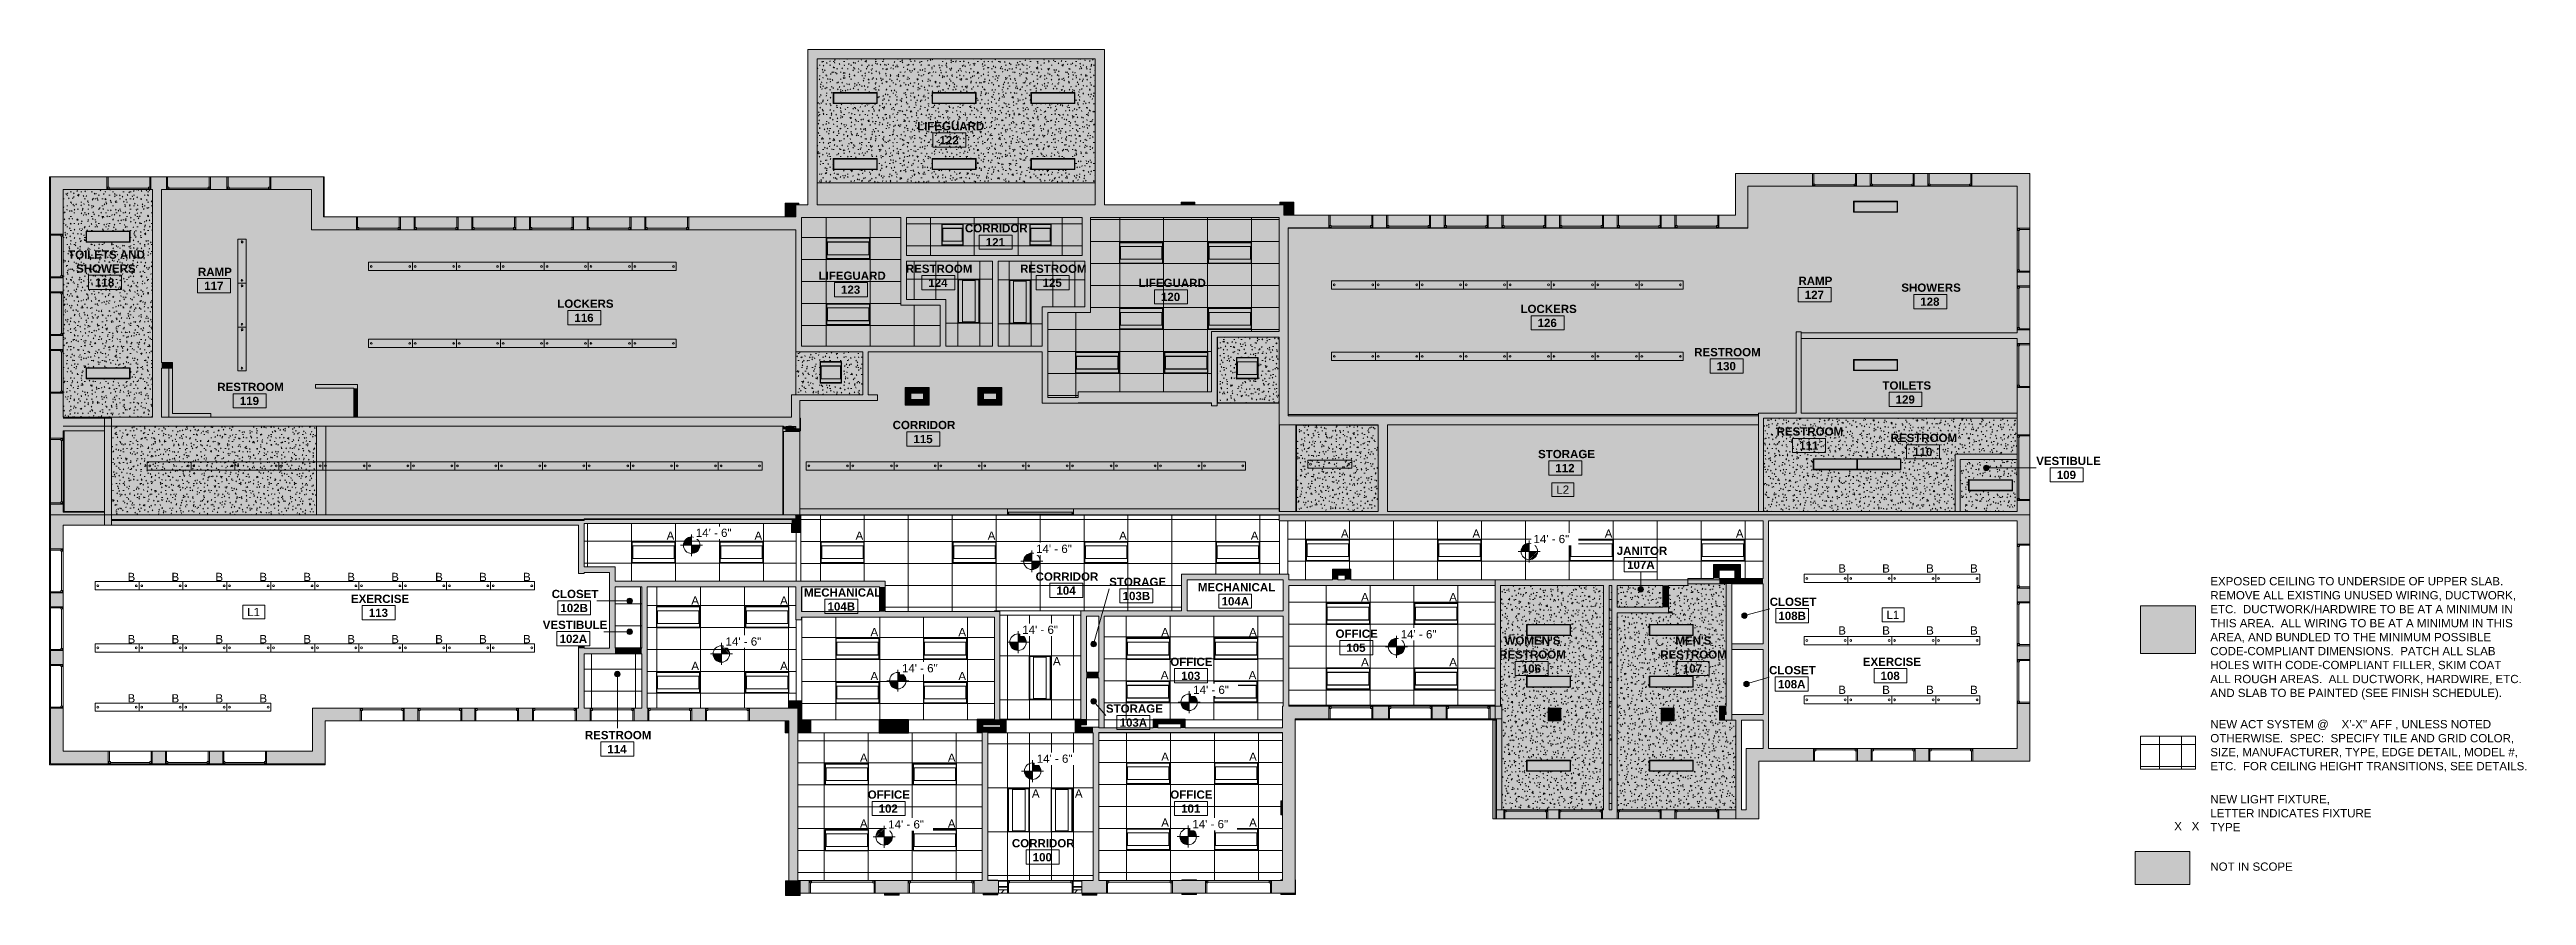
# Model space of a CAD drawing. Header units: inches. Extents: x -1036 to 1669, y -304 to 620.
import ezdxf

# ---------------------------------------------------------------- set-up
doc = ezdxf.new("R2010")
doc.units = ezdxf.units.IN
doc.header["$MEASUREMENT"] = 0
for name, color, linetype, lineweight in [('A-ANNO-KEYN', 231, 'Continuous', 9), ('A-AREA-IDEN', 2, 'Continuous', 9), ('A-CLNG', 13, 'Continuous', 13), ('A-CLNG-PATT', 13, 'Continuous', 13), ('A-DETL', 90, 'Continuous', 9), ('A-DETL-GENF', 92, 'Continuous', 9), ('A-DETL-THIN', 151, 'Continuous', 9), ('A-GLAZ', 151, 'Continuous', 13), ('A-WALL', 113, 'Continuous', 13), ('A-WALL-PATT', 111, 'Continuous', 13), ('E-LITE-EQPM', 33, 'Continuous', 13), ('E-LITE-EQPM-IDEN', 33, 'Continuous', 9), ('G-ANNO-DIMS', 111, 'Continuous', 9), ('G-ANNO-TEXT', 231, 'Continuous', 9), ('I-WALL', 2, 'Continuous', 13)]:
    doc.layers.add(name, color=color, linetype=linetype, lineweight=lineweight)
doc.styles.add('Arial', font='arial.ttf', dxfattribs={"height": 9})
doc.styles.add('Swis721 Lt BT', font='swissl.ttf', dxfattribs={"height": 9})
doc.styles.add('Swis721 Lt BT_B', font='', dxfattribs={"height": 9})
doc.styles.get('Swis721 Lt BT_B').set_extended_font_data('Swis721 Lt BT', bold=True)
pattern_1 = [(0, (0, 0), (30.72, 7.68), [1.267, -21.773, 1.267, -21.773, -122.88]), (0, (0, 0), (30.72, 7.68), [-46.08, 1.267, -44.813, 1.267, -21.773, -53.76]), (0, (0, 0), (30.72, 7.68), [-115.2, 1.267, -14.093, 1.267, -37.133]), (120, (11.52, 3.84), (-22.011075, 22.7643), [1.267, -21.773, 1.267, -21.773, -122.88]), (120, (11.52, 3.84), (-22.011075, 22.7643), [-46.08, 1.267, -44.813, 1.267, -21.773, -53.76]), (120, (11.52, 3.84), (-22.011075, 22.7643), [-115.2, 1.267, -14.093, 1.267, -37.133]), (240, (15.36, 19.2), (-8.708925, -30.4443), [1.267, -21.773, 1.267, -21.773, -122.88]), (240, (15.36, 19.2), (-8.708925, -30.4443), [-46.08, 1.267, -44.813, 1.267, -21.773, -53.76]), (240, (15.36, 19.2), (-8.708925, -30.4443), [-115.2, 1.267, -14.093, 1.267, -37.133])]
pattern_2 = [(0, (0, 0), (15.36, 3.84), [1.267, -10.253, 1.267, -10.253, -61.44]), (0, (0, 0), (15.36, 3.84), [-23.04, 1.267, -21.773, 1.267, -10.253, -26.88]), (0, (0, 0), (15.36, 3.84), [-57.6, 1.267, -6.413, 1.267, -17.933]), (120, (5.76, 1.92), (-11.005538, 11.38215), [1.267, -10.253, 1.267, -10.253, -61.44]), (120, (5.76, 1.92), (-11.005538, 11.38215), [-23.04, 1.267, -21.773, 1.267, -10.253, -26.88]), (120, (5.76, 1.92), (-11.005538, 11.38215), [-57.6, 1.267, -6.413, 1.267, -17.933]), (240, (7.68, 9.6), (-4.354462, -15.22215), [1.267, -10.253, 1.267, -10.253, -61.44]), (240, (7.68, 9.6), (-4.354462, -15.22215), [-23.04, 1.267, -21.773, 1.267, -10.253, -26.88]), (240, (7.68, 9.6), (-4.354462, -15.22215), [-57.6, 1.267, -6.413, 1.267, -17.933])]

msp = doc.modelspace()

# ---------------------------------------------------------------- texts
at = {"layer": 'A-ANNO-KEYN', "char_height": 9, "width": 16.968, "attachment_point": 1, "style": 'Arial'}
for s, insert in [('L2', (609.6, 143.8)), ('L1', (-820.4, 10.2)), ('L1', (970.2, 7.1))]:
    msp.add_mtext(s, dxfattribs=dict(at, insert=insert))
at = {"layer": 'A-AREA-IDEN', "char_height": 9, "attachment_point": 1, "style": 'Swis721 Lt BT_B'}
for s, insert, width in [('LIFEGUARD', (-88.7, 540.8), 85.446), ('122', (-64.2, 525.4), 25.452), ('CORRIDOR', (-36.4, 429.3), 81.204), ('121', (-13.7, 414), 25.452), ('TOILETS AND', (-1016, 400.5), 97.566), ('SHOWERS', (-1007.3, 385.3), 76.356), ('RAMP', (-874.2, 381.7), 42.723), ('RESTROOM', (-101, 385.1), 85.749), ('RESTROOM', (23.8, 385.1), 85.749), ('118', (-986.6, 370), 25.452), ('117', (-867.4, 366.4), 25.452), ('LIFEGUARD', (-196.3, 377.5), 85.446), ('123', (-171.8, 362.2), 25.452), ('124', (-76.4, 369.8), 25.452), ('125', (48.4, 369.8), 25.452), ('LIFEGUARD', (153.3, 369.6), 85.446), ('120', (177.7, 354.3), 25.452), ('RAMP', (874, 371.9), 42.723), ('127', (880.9, 356.6), 25.452), ('SHOWERS', (986.4, 364.4), 76.356), ('LOCKERS', (-481.7, 346.9), 71.508), ('116', (-463, 331.5), 25.452), ('LOCKERS', (570.4, 341.2), 71.508), ('126', (589.1, 325.9), 25.452), ('128', (1007.1, 349.1), 25.452), ('RESTROOM', (760.1, 294), 85.749), ('130', (784.7, 278.7), 25.452), ('RESTROOM', (-853.1, 256), 85.749), ('TOILETS', (965.8, 257.6), 60.903), ('119', (-828.5, 240.7), 25.452), ('129', (980.2, 242.3), 25.452), ('CORRIDOR', (-115.4, 214.4), 81.204), ('115', (-92.7, 199.1), 25.452), ('RESTROOM', (850.2, 207.3), 85.749), ('111', (874.8, 191.9), 25.452), ('RESTROOM', (974.7, 200.3), 85.749), ('STORAGE', (589.6, 182.7), 71.811), ('112', (608.5, 167.4), 25.452), ('110', (999.3, 185), 25.452), ('VESTIBULE', (1133.7, 175.2), 80.598), ('109', (1156.2, 159.9), 25.452), ('JANITOR', (675.5, 77.1), 63.63), ('107A', (686.9, 61.8), 35.148), ('CLOSET', (-487.8, 29.9), 59.388), ('MECHANICAL', (-212.2, 31.5), 98.778), ('CORRIDOR', (40.8, 48.9), 81.204), ('104', (63.5, 33.6), 25.452), ('STORAGE', (121.2, 43.1), 71.811), ('103B', (135.8, 27.7), 35.754), ('MECHANICAL', (218, 37.2), 98.778), ('EXERCISE', (-707.1, 24.6), 73.326), ('113', (-687.6, 9.3), 25.452), ('102B', (-478.3, 14.6), 35.754), ('104B', (-186.5, 16.2), 35.754), ('104A', (243.9, 21.9), 35.148), ('CLOSET', (842.6, 21.4), 59.388), ('108B', (852.1, 6), 35.754), ('VESTIBULE', (-497.6, -3.8), 80.598), ('102A', (-479.2, -19.1), 35.148), ('OFFICE', (368.4, -13.5), 54.843), ("WOMEN'S", (553, -21), 71.811), ("MEN'S", (739.6, -21), 46.056), ('OFFICE', (187.9, -44.2), 54.843), ('105', (380.2, -28.8), 25.452), ('RESTROOM', (547.2, -36.3), 85.749), ('106', (571.8, -51.6), 25.452), ('RESTROOM', (723.1, -36.3), 85.749), ('107', (747.7, -51.6), 25.452), ('CLOSET', (841.9, -53.3), 59.388), ('EXERCISE', (944.3, -44.2), 73.326), ('103', (199.7, -59.5), 25.452), ('108A', (851.6, -68.6), 35.148), ('108', (963.7, -59.5), 25.452), ('STORAGE', (117.6, -95.3), 71.811), ('RESTROOM', (-451.6, -124.2), 85.749), ('103A', (132.5, -110.6), 35.148), ('114', (-427, -139.5), 25.452), ('OFFICE', (-142.6, -189.2), 54.843), ('OFFICE', (187.9, -189.2), 54.843), ('102', (-130.7, -204.5), 25.452), ('101', (199.7, -204.5), 25.452), ('CORRIDOR', (14.9, -242.3), 81.204), ('100', (37.6, -257.6), 25.452)]:
    msp.add_mtext(s, dxfattribs=dict(at, insert=insert, width=width))
at = {"layer": 'E-LITE-EQPM-IDEN', "char_height": 9, "width": 10.302, "attachment_point": 1, "style": 'Arial'}
for s, insert in [('A', (-362.3, 93.6)), ('A', (-266.3, 93.6)), ('A', (-155.9, 93.6)), ('A', (-11.6, 93.6)), ('A', (132, 93.6)), ('A', (275.8, 93.6)), ('A', (374.3, 95.8)), ('A', (517.9, 95.8)), ('A', (662.4, 95.8)), ('A', (805.6, 95.8)), ('B', (917.5, 57.8)), ('B', (965.5, 57.8)), ('B', (1013.5, 57.8)), ('B', (1061.5, 57.8)), ('B', (-951.1, 48.5)), ('B', (-903.1, 48.5)), ('B', (-855.1, 48.5)), ('B', (-807.1, 48.5)), ('B', (-759.1, 48.5)), ('B', (-711.1, 48.5)), ('B', (-663.1, 48.5)), ('B', (-615.1, 48.5)), ('B', (-567.1, 48.5)), ('B', (-519.1, 48.5)), ('A', (-335.3, 22.8)), ('A', (-238.3, 22.8)), ('A', (396.3, 26.5)), ('A', (492.6, 26.5)), ('B', (-951.1, -19.4)), ('B', (-903.1, -19.4)), ('B', (-855.1, -19.4)), ('B', (-807.1, -19.4)), ('B', (-759.1, -19.4)), ('B', (-711.1, -19.4)), ('B', (-663.1, -19.4)), ('B', (-615.1, -19.4)), ('B', (-567.1, -19.4)), ('B', (-519.1, -19.4)), ('A', (-139.6, -11.7)), ('A', (-43.6, -11.7)), ('A', (178, -11.7)), ('A', (274, -11.7)), ('B', (917.5, -10)), ('B', (965.5, -10)), ('B', (1013.5, -10)), ('B', (1061.5, -10)), ('A', (-335.3, -48.7)), ('A', (-238.3, -48.7)), ('A', (59.7, -43.5)), ('A', (396.3, -44.5)), ('A', (492.6, -44.5)), ('A', (-139.6, -59.7)), ('A', (177.5, -58.7)), ('B', (917.5, -74.8)), ('B', (965.5, -74.8)), ('B', (1013.5, -74.8)), ('B', (1061.5, -74.8)), ('B', (-951.1, -84.1)), ('B', (-903.1, -84.1)), ('B', (-855.1, -84.1)), ('B', (-807.1, -84.1)), ('A', (-151.1, -148.9)), ('A', (-55.1, -148.9)), ('A', (178, -147.8)), ('A', (274, -147.8)), ('A', (36.7, -188)), ('A', (83.7, -188)), ('A', (-151.1, -220.9)), ('A', (-55.1, -220.9)), ('A', (178, -219.8))]:
    msp.add_mtext(s, dxfattribs=dict(at, insert=insert))
at = {"layer": 'G-ANNO-TEXT', "color": 7, "char_height": 9, "attachment_point": 1, "style": 'Swis721 Lt BT'}
for s, insert, width in [('EXPOSED CEILING TO UNDERSIDE OF UPPER SLAB.  ', (1323.9, 43.8), 377.538), ('REMOVE ALL EXISTING UNUSED WIRING, DUCTWORK, ', (1323.9, 28.5), 388.749), ('ETC.  DUCTWORK/HARDWIRE TO BE AT A MINIMUM IN ', (1323.9, 13.3), 386.628), ('AREA, AND BUNDLED TO THE MINIMUM POSSIBLE ', (1323.9, -17.2), 361.479), ('THIS AREA.  ALL WIRING TO BE AT A MINIMUM IN THIS ', (1323.9, -2), 384.507), ('CODE-COMPLIANT DIMENSIONS.  PATCH ALL SLAB ', (1323.9, -32.5), 366.327), ('HOLES WITH CODE-COMPLIANT FILLER, SKIM COAT ', (1323.9, -47.7), 372.084), ('ALL ROUGH AREAS.  ALL DUCTWORK, HARDWIRE, ETC. ', (1323.9, -63), 396.021), ('AND SLAB TO BE PAINTED (SEE FINISH SCHEDULE).', (1323.9, -78.2), 368.145), ('OTHERWISE.  SPEC:  SPECIFY TILE AND GRID COLOR, ', (1323.9, -127.6), 385.113), ('NEW ACT SYSTEM @    X\'-X" AFF , UNLESS NOTED ', (1323.9, -112.3), 356.328), ('SIZE, MANUFACTURER, TYPE, EDGE DETAIL, MODEL #, ', (1323.9, -142.8), 394.809), ('ETC.  FOR CEILING HEIGHT TRANSITIONS, SEE DETAILS.', (1323.9, -158.1), 396.324), ('NEW LIGHT FIXTURE, ', (1323.9, -194.3), 153.015), ('LETTER INDICATES FIXTURE ', (1323.9, -209.6), 202.101), ('X', (1284.5, -223.7), 9.09), ('X', (1303.5, -223.7), 9.09), ('TYPE', (1323.9, -224.8), 35.754), ('NOT IN SCOPE', (1323.9, -267.9), 104.535)]:
    msp.add_mtext(s, dxfattribs=dict(at, insert=insert, width=width))

# ---------------------------------------------------------------- blocks, each defined once
blk = doc.blocks.new('Basic Wall _ Exterior - Brick and CMU on MTL_ Stud - ___-6877941-FIRST FLOOR RCP')
at = {"layer": 'A-WALL-PATT', "lineweight": 9}
h = blk.add_hatch(dxfattribs=at)
h.set_pattern_fill('FP_1', color=256, style=0, pattern_type=2)
h.set_pattern_definition(pattern_1)
h.paths.add_polyline_path([(-908.6, -161.2), (-735.2, -161.2), (-735.2, -160.2), (-1035.3, -160.2), (-1036.3, -161.2), (-909.7, -161.2)], flags=0)
at = {"layer": 'A-WALL', "lineweight": 9}
for p, q in [((-1036.3, -161.2), (-735.2, -161.2)), ((-735.2, -161.2), (-735.2, -160.2))]:
    blk.add_line(p, q, dxfattribs=at)
blk = doc.blocks.new('Basic Wall _ Exterior - Brick and CMU on MTL_ Stud - ___-6877947-FIRST FLOOR RCP')
at = {"layer": 'A-WALL-PATT', "lineweight": 9}
h = blk.add_hatch(dxfattribs=at)
h.set_pattern_fill('FP_1', color=256, style=0, pattern_type=2)
h.set_pattern_definition(pattern_1)
h.paths.add_polyline_path([(-1036.3, -161.2), (-1035.3, -160.2), (-1035.3, 480.9), (-1036.3, 480.9), (-1036.3, -160.2)], flags=0)
h.paths.add_polyline_path([(-1020.8, 100.5), (-1020.3, 100.5), (-1020.3, 100.7), (-1021.4, 100.7), (-1021.4, 100.5), (-1021.3, 100.5)], flags=0)
h.paths.add_polyline_path([(-1020.8, 114.6), (-1020.3, 114.6), (-1020.3, 203.5), (-1021.4, 203.5), (-1021.4, 114.6)], flags=0)
at = {"layer": 'A-WALL', "lineweight": 9}
for p, q in [((-1035.3, 480.9), (-1036.3, 480.9)), ((-1036.3, -161.2), (-1036.3, 480.9)), ((-1020.3, 114.6), (-1020.3, 203.5)), ((-1020.3, 100.5), (-1020.3, 100.7))]:
    blk.add_line(p, q, dxfattribs=at)
blk = doc.blocks.new('Basic Wall _ Exterior - Brick and CMU on MTL_ Stud - ___-6877953-FIRST FLOOR RCP')
at = {"layer": 'A-WALL-PATT', "lineweight": 9}
h = blk.add_hatch(dxfattribs=at)
h.set_pattern_fill('FP_1', color=256, style=0, pattern_type=2)
h.set_pattern_definition(pattern_1)
h.paths.add_polyline_path([(-976.2, 100.5), (-976.2, 100.7), (-1020.3, 100.7), (-1020.3, 100.5), (-976.5, 100.5)], flags=0)
h.paths.add_polyline_path([(-976.2, 114.6), (-976.2, 115.6), (-1020.3, 115.6), (-1020.3, 114.6)], flags=0)
at = {"layer": 'A-WALL', "lineweight": 9}
for p, q in [((-976.2, 115.6), (-1021.4, 115.6)), ((-976.2, 100.5), (-976.2, 100.7))]:
    blk.add_line(p, q, dxfattribs=at)
blk = doc.blocks.new('Basic Wall _ Exterior - Brick and CMU on MTL_ Stud - ___-6877971-FIRST FLOOR RCP')
at = {"layer": 'A-WALL-PATT', "lineweight": 9}
h = blk.add_hatch(dxfattribs=at)
h.set_pattern_fill('FP_1', color=256, style=0, pattern_type=2)
h.set_pattern_definition(pattern_1)
h.paths.add_polyline_path([(452.6, -112.1), (544.3, -112.1), (544.3, -111.1), (324.3, -111.1), (324.3, -112.1), (358.3, -112.1)], flags=0)
h.paths.add_polyline_path([(542.6, -97.2), (542.6, -97.2), (542.6, -96.1), (324.3, -96.1), (324.3, -97.2), (537.1, -97.2)], flags=0)
at = {"layer": 'A-WALL', "lineweight": 9}
for p, q in [((324.3, -96.1), (324.3, -97.2)), ((324.3, -96.1), (542.6, -96.1)), ((324.3, -112.1), (544.3, -112.1))]:
    blk.add_line(p, q, dxfattribs=at)
blk = doc.blocks.new('Fixed - 48_ x 48_-6876863-FIRST FLOOR RCP')
at = {"layer": 'A-GLAZ', "color": 8, "lineweight": 20}
for p, q in [((-25.5, 6.9375), (-24.75, 6.9375)), ((-24.75, 4.4375), (-24.75, 6.9375)), ((-24.75, 6.1875), (-24.75, 4.4375)), ((-24.75, 6.1875), (-23, 6.1875)), ((-24.75, 4.4375), (-23, 4.4375)), ((-24.75, 4.4375), (-24.25, 4.4375)), ((-24.25, -6.9375), (-24.25, 4.4375)), ((-23, 6.1875), (-23, 4.4375)), ((-23, 5.3125), (20, 5.3125)), ((20, 6.1875), (20, 4.4375)), ((21.75, 6.1875), (20, 6.1875)), ((21.75, 4.4375), (20, 4.4375)), ((21.25, 4.4375), (21.75, 4.4375)), ((21.25, 4.4375), (21.25, -6.9375)), ((21.75, 4.4375), (21.75, 6.9375)), ((22.5, 6.9375), (21.75, 6.9375)), ((21.75, 6.1875), (21.75, 4.4375)), ((-24.25, -6.9375), (-25.5, -6.9375)), ((21.25, -6.9375), (22.5, -6.9375))]:
    blk.add_line(p, q, dxfattribs=at)
blk = doc.blocks.new('Fixed - 72_ x 72_-6876876-FIRST FLOOR RCP')
at = {"layer": 'A-GLAZ', "color": 8, "lineweight": 20}
for p, q in [((-36.25, 6.9375), (-37.5, 6.9375)), ((-36.25, 6.9375), (-36.25, -4.4375)), ((33.25, 6.9375), (34.5, 6.9375)), ((33.25, -4.4375), (33.25, 6.9375)), ((-37.5, -6.9375), (-36.75, -6.9375)), ((-36.75, -4.4375), (-35, -4.4375)), ((-36.75, -6.1875), (-36.75, -4.4375)), ((-36.75, -4.4375), (-36.25, -4.4375)), ((-36.75, -4.4375), (-36.75, -6.9375)), ((-36.75, -6.1875), (-35, -6.1875)), ((-35, -6.1875), (-35, -4.4375)), ((-35, -5.3125), (32, -5.3125)), ((32, -6.1875), (32, -4.4375)), ((33.75, -4.4375), (32, -4.4375)), ((33.75, -6.1875), (32, -6.1875)), ((33.25, -4.4375), (33.75, -4.4375)), ((33.75, -6.1875), (33.75, -4.4375)), ((33.75, -4.4375), (33.75, -6.9375)), ((34.5, -6.9375), (33.75, -6.9375))]:
    blk.add_line(p, q, dxfattribs=at)
blk = doc.blocks.new('Fixed - 48_ x 48_-6876887-FIRST FLOOR RCP')
at = {"layer": 'A-GLAZ', "color": 8, "lineweight": 20}
for p, q in [((-25.5, 4.9375), (-24.75, 4.9375)), ((-24.75, 2.4375), (-24.75, 4.9375)), ((-24.75, 4.1875), (-24.75, 2.4375)), ((-24.75, 4.1875), (-23, 4.1875)), ((-24.75, 2.4375), (-23, 2.4375)), ((-24.75, 2.4375), (-24.25, 2.4375)), ((-24.25, -4.9375), (-24.25, 2.4375)), ((-23, 4.1875), (-23, 2.4375)), ((-23, 3.3125), (20, 3.3125)), ((20, 4.1875), (20, 2.4375)), ((21.75, 4.1875), (20, 4.1875)), ((21.75, 2.4375), (20, 2.4375)), ((21.25, 2.4375), (21.75, 2.4375)), ((21.25, 2.4375), (21.25, -4.9375)), ((21.75, 2.4375), (21.75, 4.9375)), ((22.5, 4.9375), (21.75, 4.9375)), ((21.75, 4.1875), (21.75, 2.4375)), ((-24.25, -4.9375), (-25.5, -4.9375)), ((21.25, -4.9375), (22.5, -4.9375))]:
    blk.add_line(p, q, dxfattribs=at)
blk = doc.blocks.new('Fixed - 48_ x 48_-6876860-FIRST FLOOR RCP')
at = {"layer": 'A-GLAZ', "color": 8, "lineweight": 20}
for p, q in [((-25.5, 6.9375), (-24.75, 6.9375)), ((-24.75, 4.4375), (-24.75, 6.9375)), ((-24.75, 6.1875), (-24.75, 4.4375)), ((-24.75, 6.1875), (-23, 6.1875)), ((-24.75, 4.4375), (-23, 4.4375)), ((-24.75, 4.4375), (-24.25, 4.4375)), ((-24.25, -6.9375), (-24.25, 4.4375)), ((-23, 6.1875), (-23, 4.4375)), ((-23, 5.3125), (20, 5.3125)), ((20, 6.1875), (20, 4.4375)), ((21.75, 6.1875), (20, 6.1875)), ((21.75, 4.4375), (20, 4.4375)), ((21.25, 4.4375), (21.75, 4.4375)), ((21.25, 4.4375), (21.25, -6.9375)), ((21.75, 4.4375), (21.75, 6.9375)), ((22.5, 6.9375), (21.75, 6.9375)), ((21.75, 6.1875), (21.75, 4.4375)), ((-24.25, -6.9375), (-25.5, -6.9375)), ((21.25, -6.9375), (22.5, -6.9375))]:
    blk.add_line(p, q, dxfattribs=at)
blk = doc.blocks.new('Fixed - 48_ x 72_-6876861-FIRST FLOOR RCP')
at = {"layer": 'A-GLAZ', "color": 8, "lineweight": 20}
for p, q in [((-37.5, 6.9375), (-36.75, 6.9375)), ((-36.75, 4.4375), (-36.75, 6.9375)), ((-36.75, 6.1875), (-36.75, 4.4375)), ((-36.75, 6.1875), (-35, 6.1875)), ((-36.75, 4.4375), (-35, 4.4375)), ((-36.75, 4.4375), (-36.25, 4.4375)), ((-36.25, -6.9375), (-36.25, 4.4375)), ((-35, 6.1875), (-35, 4.4375)), ((-35, 5.3125), (32, 5.3125)), ((32, 6.1875), (32, 4.4375)), ((33.75, 6.1875), (32, 6.1875)), ((33.75, 4.4375), (32, 4.4375)), ((33.25, 4.4375), (33.75, 4.4375)), ((33.25, 4.4375), (33.25, -6.9375)), ((33.75, 4.4375), (33.75, 6.9375)), ((34.5, 6.9375), (33.75, 6.9375)), ((33.75, 6.1875), (33.75, 4.4375)), ((-36.25, -6.9375), (-37.5, -6.9375)), ((33.25, -6.9375), (34.5, -6.9375))]:
    blk.add_line(p, q, dxfattribs=at)
blk = doc.blocks.new('Fixed - 72_ x 72_-6876875-FIRST FLOOR RCP')
at = {"layer": 'A-GLAZ', "color": 8, "lineweight": 20}
for p, q in [((-37.5, 6.9375), (-36.75, 6.9375)), ((-36.75, 4.4375), (-36.75, 6.9375)), ((-36.75, 6.1875), (-36.75, 4.4375)), ((-36.75, 6.1875), (-35, 6.1875)), ((-36.75, 4.4375), (-35, 4.4375)), ((-36.75, 4.4375), (-36.25, 4.4375)), ((-36.25, -6.9375), (-36.25, 4.4375)), ((-35, 6.1875), (-35, 4.4375)), ((-35, 5.3125), (32, 5.3125)), ((32, 6.1875), (32, 4.4375)), ((33.75, 6.1875), (32, 6.1875)), ((33.75, 4.4375), (32, 4.4375)), ((33.25, 4.4375), (33.75, 4.4375)), ((33.25, 4.4375), (33.25, -6.9375)), ((33.75, 4.4375), (33.75, 6.9375)), ((34.5, 6.9375), (33.75, 6.9375)), ((33.75, 6.1875), (33.75, 4.4375)), ((-36.25, -6.9375), (-37.5, -6.9375)), ((33.25, -6.9375), (34.5, -6.9375))]:
    blk.add_line(p, q, dxfattribs=at)
blk = doc.blocks.new('Fixed - 48_ x 48_-6876879-FIRST FLOOR RCP')
at = {"layer": 'A-GLAZ', "color": 8, "lineweight": 20}
for p, q in [((-24.25, 6.9375), (-25.5, 6.9375)), ((-24.25, 6.9375), (-24.25, -4.4375)), ((21.25, 6.9375), (22.5, 6.9375)), ((21.25, -4.4375), (21.25, 6.9375)), ((-25.5, -6.9375), (-24.75, -6.9375)), ((-24.75, -4.4375), (-23, -4.4375)), ((-24.75, -6.1875), (-24.75, -4.4375)), ((-24.75, -4.4375), (-24.25, -4.4375)), ((-24.75, -4.4375), (-24.75, -6.9375)), ((-24.75, -6.1875), (-23, -6.1875)), ((-23, -6.1875), (-23, -4.4375)), ((-23, -5.3125), (20, -5.3125)), ((20, -6.1875), (20, -4.4375)), ((21.75, -4.4375), (20, -4.4375)), ((21.75, -6.1875), (20, -6.1875)), ((21.25, -4.4375), (21.75, -4.4375)), ((21.75, -6.1875), (21.75, -4.4375)), ((21.75, -4.4375), (21.75, -6.9375)), ((22.5, -6.9375), (21.75, -6.9375))]:
    blk.add_line(p, q, dxfattribs=at)
blk = doc.blocks.new('Fixed - 48_ x 72_-6876888-FIRST FLOOR RCP')
at = {"layer": 'A-GLAZ', "color": 8, "lineweight": 20}
for p, q in [((-37.5, 6.9375), (-36.75, 6.9375)), ((-36.75, 4.4375), (-36.75, 6.9375)), ((-36.75, 6.1875), (-36.75, 4.4375)), ((-36.75, 6.1875), (-35, 6.1875)), ((-36.75, 4.4375), (-35, 4.4375)), ((-36.75, 4.4375), (-36.25, 4.4375)), ((-36.25, -6.9375), (-36.25, 4.4375)), ((-35, 6.1875), (-35, 4.4375)), ((-35, 5.3125), (32, 5.3125)), ((32, 6.1875), (32, 4.4375)), ((33.75, 6.1875), (32, 6.1875)), ((33.75, 4.4375), (32, 4.4375)), ((33.25, 4.4375), (33.75, 4.4375)), ((33.25, 4.4375), (33.25, -6.9375)), ((33.75, 4.4375), (33.75, 6.9375)), ((34.5, 6.9375), (33.75, 6.9375)), ((33.75, 6.1875), (33.75, 4.4375)), ((-36.25, -6.9375), (-37.5, -6.9375)), ((33.25, -6.9375), (34.5, -6.9375))]:
    blk.add_line(p, q, dxfattribs=at)
blk = doc.blocks.new('Ceiling Light - Linear Box - 1_x4__2 Lamp_ - 277V-6966243-FIRST FLOOR RCP')
at = {"layer": 'E-LITE-EQPM', "lineweight": 9}
for p, q in [((-24, -6), (-24, 6)), ((-24, 6), (24, 6)), ((-24, -6), (-24, 6)), ((-24, 6), (24, 6)), ((23.5, 5.5), (-23.5, 5.5)), ((-23.5, 5.5), (-23.5, -5.5)), ((23.5, -5.5), (23.5, 5.5)), ((24, 6), (24, -6)), ((24, 6), (24, -6)), ((24, -6), (-24, -6)), ((24, -6), (-24, -6)), ((-23.5, -5.5), (23.5, -5.5))]:
    blk.add_line(p, q, dxfattribs=at)
blk = doc.blocks.new('Pendant Light - Linear - 2 Lamp - 48_ - 277V-6966244-FIRST FLOOR RCP')
at = {"layer": 'E-LITE-EQPM', "lineweight": 9}
for p, q in [((-24, 4.5), (-24, -4.5)), ((24, 4.5), (-24, 4.5)), ((24, -4.5), (24, 4.5)), ((-24, -4.5), (24, -4.5))]:
    blk.add_line(p, q, dxfattribs=at)
for centre, start, end in [((-21, 0), 360, 180), ((-21, 0), 180, 0), ((21, 0), 0, 180), ((21, 0), 180, 360)]:
    blk.add_arc(centre, 1, start, end, dxfattribs=at)
blk = doc.blocks.new('L-Recessed-Axis-Duo - 2 x 4-4560001-FIRST FLOOR RCP')
at = {"layer": 'E-LITE-EQPM', "lineweight": 9}
for p, q in [((-23.7, 11.7), (-23.7, -11.7)), ((23.7, 11.7), (-23.7, 11.7)), ((-23.4, 11.1), (-23.4, 11.3)), ((-23.4, 11.3), (-23.4, 11.3)), ((-23.4, 11.1), (23.4, 11.1)), ((23.3, 11.3), (-23.3, 11.3)), ((-23.3, 11.3), (-23.3, -11.3)), ((-23.3, 7), (23.3, 7)), ((-23.3, 7), (23.3, 7)), ((-23.3, 6.9), (23.3, 6.9)), ((-22.6, 6.9), (-22.6, -6.9)), ((22.6, -6.9), (22.6, 6.9)), ((23.3, -11.3), (23.3, 11.3)), ((23.4, 11.3), (23.4, 11.3)), ((23.4, 11.3), (23.4, 11.1)), ((23.7, -11.7), (23.7, 11.7)), ((-23.7, -11.7), (23.7, -11.7)), ((-23.4, -11.3), (-23.4, -11.1)), ((-23.4, -11.1), (23.4, -11.1)), ((-23.4, -11.3), (-23.4, -11.3)), ((23.3, -6.9), (-23.3, -6.9)), ((-23.3, -7), (23.3, -7)), ((-23.3, -7), (23.3, -7)), ((-23.3, -11.3), (23.3, -11.3)), ((23.4, -11.1), (23.4, -11.3)), ((23.4, -11.3), (23.4, -11.3))]:
    blk.add_line(p, q, dxfattribs=at)
for points, knots in [([(-23.6, 11.6), (-23.6, 11.6), (-23.7, 11.7), (-23.7, 11.7), (-23.7, 11.7), (-23.7, 11.7), (-23.7, 11.7), (-23.7, 11.7), (-23.7, 11.7), (-23.7, 11.7), (-23.7, 11.7), (-23.7, 11.7), (-23.7, 11.7)], [0, 0, 0, 0, 0.166667, 0.25, 0.333333, 0.416667, 0.5, 0.583333, 0.666667, 0.75, 0.833333, 1, 1, 1, 1]), ([(23.6, 11.6), (23.6, 11.6), (23.7, 11.7), (23.7, 11.7), (23.7, 11.7), (23.7, 11.7), (23.7, 11.7), (23.7, 11.7), (23.7, 11.7), (23.7, 11.7), (23.7, 11.7), (23.7, 11.7), (23.7, 11.7)], [0, 0, 0, 0, 0.166667, 0.25, 0.333333, 0.416667, 0.5, 0.583333, 0.666667, 0.75, 0.833333, 1, 1, 1, 1]), ([(-23.7, -11.7), (-23.7, -11.7), (-23.7, -11.7), (-23.7, -11.7), (-23.7, -11.7), (-23.7, -11.7), (-23.7, -11.7), (-23.7, -11.7), (-23.7, -11.7), (-23.7, -11.7), (-23.7, -11.7), (-23.6, -11.6), (-23.6, -11.6)], [-1, -1, -1, -1, -0.833333, -0.75, -0.666667, -0.583333, -0.5, -0.416667, -0.333333, -0.25, -0.166667, 0, 0, 0, 0]), ([(23.6, -11.6), (23.6, -11.6), (23.7, -11.7), (23.7, -11.7), (23.7, -11.7), (23.7, -11.7), (23.7, -11.7), (23.7, -11.7), (23.7, -11.7), (23.7, -11.7), (23.7, -11.7), (23.7, -11.7), (23.7, -11.7)], [0, 0, 0, 0, 0.166667, 0.25, 0.333333, 0.416667, 0.5, 0.583333, 0.666667, 0.75, 0.833333, 1, 1, 1, 1])]:
    blk.add_open_spline(points, degree=3, knots=knots, dxfattribs=at)
blk = doc.blocks.new('Fixed - 72_ x 12_-7120153-FIRST FLOOR RCP')
at = {"layer": 'A-GLAZ', "color": 8, "lineweight": 20}
for p, q in [((-36.25, 6.9375), (-37.5, 6.9375)), ((-36.25, 6.9375), (-36.25, -4.4375)), ((33.25, 6.9375), (34.5, 6.9375)), ((33.25, -4.4375), (33.25, 6.9375)), ((-37.5, -6.9375), (-36.75, -6.9375)), ((-36.75, -4.4375), (-35, -4.4375)), ((-36.75, -6.1875), (-36.75, -4.4375)), ((-36.75, -4.4375), (-36.25, -4.4375)), ((-36.75, -4.4375), (-36.75, -6.9375)), ((-36.75, -6.1875), (-35, -6.1875)), ((-35, -6.1875), (-35, -4.4375)), ((-35, -5.3125), (32, -5.3125)), ((32, -6.1875), (32, -4.4375)), ((33.75, -4.4375), (32, -4.4375)), ((33.75, -6.1875), (32, -6.1875)), ((33.25, -4.4375), (33.75, -4.4375)), ((33.75, -6.1875), (33.75, -4.4375)), ((33.75, -4.4375), (33.75, -6.9375)), ((34.5, -6.9375), (33.75, -6.9375))]:
    blk.add_line(p, q, dxfattribs=at)
blk = doc.blocks.new('Window-Fixed-Half-Round - 72_ Diameter-7134559-FIRST FLOOR RCP')
at = {"layer": 'A-GLAZ', "lineweight": 20}
for p, q in [((-36, 3.5), (-36, -3.5)), ((-36, 3.5), (-34.5, 3.5)), ((-35.5, 3.5), (-35.5, 1.75)), ((-35.5, 1.75), (-34.75, 1.75)), ((-34.5, 1.75), (-34.75, 1.75)), ((-34.75, 1.75), (-34.75, 0)), ((-34.5, 3.5), (-34.5, 1.75)), ((34.5, 3.5), (36, 3.5)), ((34.5, 3.5), (34.5, 1.75)), ((34.5, 1.75), (34.75, 1.75)), ((34.75, 1.75), (34.75, 0)), ((35.5, 1.75), (34.75, 1.75)), ((35.5, 3.5), (35.5, 1.75)), ((36, -3.5), (36, 3.5)), ((-36, 0), (-34.75, 0)), ((34.75, 0), (36, 0))]:
    blk.add_line(p, q, dxfattribs=at)
at = {"layer": 'A-GLAZ'}
for p, q in [((36, 3.5), (-36, 3.5)), ((-36, -3.5), (36, -3.5))]:
    blk.add_line(p, q, dxfattribs=at)
at = {"layer": 'A-GLAZ', "lineweight": 9}
for p, q in [((-34.5, 3.5), (34.5, 3.5)), ((34.75, 0), (-34.75, 0))]:
    blk.add_line(p, q, dxfattribs=at)
at = {"layer": 'A-GLAZ', "lineweight": 30}
blk.add_line((-34.5, 2.625), (34.5, 2.625), dxfattribs=at)
blk = doc.blocks.new('L-Recessed-Axis-Duo - 2 x 4-V1-FIRST FLOOR RCP')
at = {"layer": 'E-LITE-EQPM', "lineweight": 9}
for p, q in [((-23.7, 11.7), (-23.7, -11.7)), ((23.7, 11.7), (-23.7, 11.7)), ((-23.4, 11.1), (-23.4, 11.3)), ((-23.4, 11.3), (-23.4, 11.3)), ((-23.4, 11.1), (23.4, 11.1)), ((23.3, 11.3), (-23.3, 11.3)), ((-23.3, 11.3), (-23.3, -11.3)), ((-23.3, 7), (23.3, 7)), ((-23.3, 7), (23.3, 7)), ((-23.3, 6.9), (23.3, 6.9)), ((-22.6, 6.9), (-22.6, -6.9)), ((22.6, -6.9), (22.6, 6.9)), ((23.3, -11.3), (23.3, 11.3)), ((23.4, 11.3), (23.4, 11.3)), ((23.4, 11.3), (23.4, 11.1)), ((23.7, -11.7), (23.7, 11.7)), ((-23.7, -11.7), (23.7, -11.7)), ((-23.4, -11.3), (-23.4, -11.1)), ((-23.4, -11.1), (23.4, -11.1)), ((-23.4, -11.3), (-23.4, -11.3)), ((23.3, -6.9), (-23.3, -6.9)), ((-23.3, -7), (23.3, -7)), ((-23.3, -7), (23.3, -7)), ((-23.3, -11.3), (23.3, -11.3)), ((23.4, -11.1), (23.4, -11.3)), ((23.4, -11.3), (23.4, -11.3))]:
    blk.add_line(p, q, dxfattribs=at)
for points, knots in [([(-23.6, 11.6), (-23.6, 11.6), (-23.7, 11.7), (-23.7, 11.7), (-23.7, 11.7), (-23.7, 11.7), (-23.7, 11.7), (-23.7, 11.7), (-23.7, 11.7), (-23.7, 11.7), (-23.7, 11.7), (-23.7, 11.7), (-23.7, 11.7)], [0, 0, 0, 0, 0.166667, 0.25, 0.333333, 0.416667, 0.5, 0.583333, 0.666667, 0.75, 0.833333, 1, 1, 1, 1]), ([(23.6, 11.6), (23.6, 11.6), (23.7, 11.7), (23.7, 11.7), (23.7, 11.7), (23.7, 11.7), (23.7, 11.7), (23.7, 11.7), (23.7, 11.7), (23.7, 11.7), (23.7, 11.7), (23.7, 11.7), (23.7, 11.7)], [0, 0, 0, 0, 0.166667, 0.25, 0.333333, 0.416667, 0.5, 0.583333, 0.666667, 0.75, 0.833333, 1, 1, 1, 1]), ([(-23.7, -11.7), (-23.7, -11.7), (-23.7, -11.7), (-23.7, -11.7), (-23.7, -11.7), (-23.7, -11.7), (-23.7, -11.7), (-23.7, -11.7), (-23.7, -11.7), (-23.7, -11.7), (-23.7, -11.7), (-23.6, -11.6), (-23.6, -11.6)], [-1, -1, -1, -1, -0.833333, -0.75, -0.666667, -0.583333, -0.5, -0.416667, -0.333333, -0.25, -0.166667, 0, 0, 0, 0]), ([(23.6, -11.6), (23.6, -11.6), (23.7, -11.7), (23.7, -11.7), (23.7, -11.7), (23.7, -11.7), (23.7, -11.7), (23.7, -11.7), (23.7, -11.7), (23.7, -11.7), (23.7, -11.7), (23.7, -11.7), (23.7, -11.7)], [0, 0, 0, 0, 0.166667, 0.25, 0.333333, 0.416667, 0.5, 0.583333, 0.666667, 0.75, 0.833333, 1, 1, 1, 1])]:
    blk.add_open_spline(points, degree=3, knots=knots, dxfattribs=at)
blk = doc.blocks.new('L-Recessed-Axis-Duo - 2 x 4-V2-FIRST FLOOR RCP')
at = {"layer": 'E-LITE-EQPM', "lineweight": 9}
for p, q in [((-23.7, 11.7), (-23.7, -11.7)), ((23.7, 11.7), (-23.7, 11.7)), ((-23.4, 11.1), (-23.4, 11.3)), ((-23.4, 11.3), (-23.4, 11.3)), ((-23.4, 11.1), (23.4, 11.1)), ((23.3, 11.3), (-23.3, 11.3)), ((-23.3, 11.3), (-23.3, -11.3)), ((-23.3, 7), (23.3, 7)), ((-23.3, 7), (23.3, 7)), ((-23.3, 6.9), (23.3, 6.9)), ((-22.6, 6.9), (-22.6, -6.9)), ((22.6, -6.9), (22.6, 6.9)), ((23.3, -11.3), (23.3, 11.3)), ((23.4, 11.3), (23.4, 11.3)), ((23.4, 11.3), (23.4, 11.1)), ((23.7, -11.7), (23.7, 11.7)), ((-23.7, -11.7), (23.7, -11.7)), ((-23.4, -11.3), (-23.4, -11.1)), ((-23.4, -11.1), (23.4, -11.1)), ((-23.4, -11.3), (-23.4, -11.3)), ((23.3, -6.9), (-23.3, -6.9)), ((-23.3, -7), (23.3, -7)), ((-23.3, -7), (23.3, -7)), ((-23.3, -11.3), (23.3, -11.3)), ((23.4, -11.1), (23.4, -11.3)), ((23.4, -11.3), (23.4, -11.3))]:
    blk.add_line(p, q, dxfattribs=at)
for points, knots in [([(-23.6, 11.6), (-23.6, 11.6), (-23.7, 11.7), (-23.7, 11.7), (-23.7, 11.7), (-23.7, 11.7), (-23.7, 11.7), (-23.7, 11.7), (-23.7, 11.7), (-23.7, 11.7), (-23.7, 11.7), (-23.7, 11.7), (-23.7, 11.7)], [0, 0, 0, 0, 0.166667, 0.25, 0.333333, 0.416667, 0.5, 0.583333, 0.666667, 0.75, 0.833333, 1, 1, 1, 1]), ([(23.6, 11.6), (23.6, 11.6), (23.7, 11.7), (23.7, 11.7), (23.7, 11.7), (23.7, 11.7), (23.7, 11.7), (23.7, 11.7), (23.7, 11.7), (23.7, 11.7), (23.7, 11.7), (23.7, 11.7), (23.7, 11.7)], [0, 0, 0, 0, 0.166667, 0.25, 0.333333, 0.416667, 0.5, 0.583333, 0.666667, 0.75, 0.833333, 1, 1, 1, 1]), ([(-23.7, -11.7), (-23.7, -11.7), (-23.7, -11.7), (-23.7, -11.7), (-23.7, -11.7), (-23.7, -11.7), (-23.7, -11.7), (-23.7, -11.7), (-23.7, -11.7), (-23.7, -11.7), (-23.7, -11.7), (-23.6, -11.6), (-23.6, -11.6)], [-1, -1, -1, -1, -0.833333, -0.75, -0.666667, -0.583333, -0.5, -0.416667, -0.333333, -0.25, -0.166667, 0, 0, 0, 0]), ([(23.6, -11.6), (23.6, -11.6), (23.7, -11.7), (23.7, -11.7), (23.7, -11.7), (23.7, -11.7), (23.7, -11.7), (23.7, -11.7), (23.7, -11.7), (23.7, -11.7), (23.7, -11.7), (23.7, -11.7), (23.7, -11.7)], [0, 0, 0, 0, 0.166667, 0.25, 0.333333, 0.416667, 0.5, 0.583333, 0.666667, 0.75, 0.833333, 1, 1, 1, 1])]:
    blk.add_open_spline(points, degree=3, knots=knots, dxfattribs=at)
blk = doc.blocks.new('L-Recessed-Axis-Duo - 2 x 4-V3-FIRST FLOOR RCP')
at = {"layer": 'E-LITE-EQPM', "lineweight": 9}
for p, q in [((-23.7, 11.7), (-23.7, -11.7)), ((23.7, 11.7), (-23.7, 11.7)), ((-23.4, 11.1), (-23.4, 11.3)), ((-23.4, 11.3), (-23.4, 11.3)), ((-23.4, 11.1), (23.4, 11.1)), ((23.3, 11.3), (-23.3, 11.3)), ((-23.3, 11.3), (-23.3, -11.3)), ((-23.3, 7), (23.3, 7)), ((-23.3, 7), (23.3, 7)), ((-23.3, 6.9), (23.3, 6.9)), ((-22.6, 6.9), (-22.6, -6.9)), ((22.6, -6.9), (22.6, 6.9)), ((23.3, -11.3), (23.3, 11.3)), ((23.4, 11.3), (23.4, 11.3)), ((23.4, 11.3), (23.4, 11.1)), ((23.7, -11.7), (23.7, 11.7)), ((-23.7, -11.7), (23.7, -11.7)), ((-23.4, -11.3), (-23.4, -11.1)), ((-23.4, -11.1), (23.4, -11.1)), ((-23.4, -11.3), (-23.4, -11.3)), ((23.3, -6.9), (-23.3, -6.9)), ((-23.3, -7), (23.3, -7)), ((-23.3, -7), (23.3, -7)), ((-23.3, -11.3), (23.3, -11.3)), ((23.4, -11.1), (23.4, -11.3)), ((23.4, -11.3), (23.4, -11.3))]:
    blk.add_line(p, q, dxfattribs=at)
for points, knots in [([(-23.6, 11.6), (-23.6, 11.6), (-23.7, 11.7), (-23.7, 11.7), (-23.7, 11.7), (-23.7, 11.7), (-23.7, 11.7), (-23.7, 11.7), (-23.7, 11.7), (-23.7, 11.7), (-23.7, 11.7), (-23.7, 11.7), (-23.7, 11.7)], [0, 0, 0, 0, 0.166667, 0.25, 0.333333, 0.416667, 0.5, 0.583333, 0.666667, 0.75, 0.833333, 1, 1, 1, 1]), ([(23.6, 11.6), (23.6, 11.6), (23.7, 11.7), (23.7, 11.7), (23.7, 11.7), (23.7, 11.7), (23.7, 11.7), (23.7, 11.7), (23.7, 11.7), (23.7, 11.7), (23.7, 11.7), (23.7, 11.7), (23.7, 11.7)], [0, 0, 0, 0, 0.166667, 0.25, 0.333333, 0.416667, 0.5, 0.583333, 0.666667, 0.75, 0.833333, 1, 1, 1, 1]), ([(-23.7, -11.7), (-23.7, -11.7), (-23.7, -11.7), (-23.7, -11.7), (-23.7, -11.7), (-23.7, -11.7), (-23.7, -11.7), (-23.7, -11.7), (-23.7, -11.7), (-23.7, -11.7), (-23.7, -11.7), (-23.6, -11.6), (-23.6, -11.6)], [-1, -1, -1, -1, -0.833333, -0.75, -0.666667, -0.583333, -0.5, -0.416667, -0.333333, -0.25, -0.166667, 0, 0, 0, 0]), ([(23.6, -11.6), (23.6, -11.6), (23.7, -11.7), (23.7, -11.7), (23.7, -11.7), (23.7, -11.7), (23.7, -11.7), (23.7, -11.7), (23.7, -11.7), (23.7, -11.7), (23.7, -11.7), (23.7, -11.7), (23.7, -11.7)], [0, 0, 0, 0, 0.166667, 0.25, 0.333333, 0.416667, 0.5, 0.583333, 0.666667, 0.75, 0.833333, 1, 1, 1, 1])]:
    blk.add_open_spline(points, degree=3, knots=knots, dxfattribs=at)
blk = doc.blocks.new('L-Recessed-Axis-Duo - 2 x 4-V4-FIRST FLOOR RCP')
at = {"layer": 'E-LITE-EQPM', "lineweight": 9}
for p, q in [((-23.7, 11.7), (-23.7, -11.7)), ((23.7, 11.7), (-23.7, 11.7)), ((-23.4, 11.1), (-23.4, 11.3)), ((-23.4, 11.3), (-23.4, 11.3)), ((-23.4, 11.1), (23.4, 11.1)), ((23.3, 11.3), (-23.3, 11.3)), ((-23.3, 11.3), (-23.3, -11.3)), ((-23.3, 7), (23.3, 7)), ((-23.3, 7), (23.3, 7)), ((-23.3, 6.9), (23.3, 6.9)), ((-22.6, 6.9), (-22.6, -6.9)), ((22.6, -6.9), (22.6, 6.9)), ((23.3, -11.3), (23.3, 11.3)), ((23.4, 11.3), (23.4, 11.3)), ((23.4, 11.3), (23.4, 11.1)), ((23.7, -11.7), (23.7, 11.7)), ((-23.7, -11.7), (23.7, -11.7)), ((-23.4, -11.3), (-23.4, -11.1)), ((-23.4, -11.1), (23.4, -11.1)), ((-23.4, -11.3), (-23.4, -11.3)), ((23.3, -6.9), (-23.3, -6.9)), ((-23.3, -7), (23.3, -7)), ((-23.3, -7), (23.3, -7)), ((-23.3, -11.3), (23.3, -11.3)), ((23.4, -11.1), (23.4, -11.3)), ((23.4, -11.3), (23.4, -11.3))]:
    blk.add_line(p, q, dxfattribs=at)
for points, knots in [([(-23.6, 11.6), (-23.6, 11.6), (-23.7, 11.7), (-23.7, 11.7), (-23.7, 11.7), (-23.7, 11.7), (-23.7, 11.7), (-23.7, 11.7), (-23.7, 11.7), (-23.7, 11.7), (-23.7, 11.7), (-23.7, 11.7), (-23.7, 11.7)], [0, 0, 0, 0, 0.166667, 0.25, 0.333333, 0.416667, 0.5, 0.583333, 0.666667, 0.75, 0.833333, 1, 1, 1, 1]), ([(23.6, 11.6), (23.6, 11.6), (23.7, 11.7), (23.7, 11.7), (23.7, 11.7), (23.7, 11.7), (23.7, 11.7), (23.7, 11.7), (23.7, 11.7), (23.7, 11.7), (23.7, 11.7), (23.7, 11.7), (23.7, 11.7)], [0, 0, 0, 0, 0.166667, 0.25, 0.333333, 0.416667, 0.5, 0.583333, 0.666667, 0.75, 0.833333, 1, 1, 1, 1]), ([(-23.7, -11.7), (-23.7, -11.7), (-23.7, -11.7), (-23.7, -11.7), (-23.7, -11.7), (-23.7, -11.7), (-23.7, -11.7), (-23.7, -11.7), (-23.7, -11.7), (-23.7, -11.7), (-23.7, -11.7), (-23.6, -11.6), (-23.6, -11.6)], [-1, -1, -1, -1, -0.833333, -0.75, -0.666667, -0.583333, -0.5, -0.416667, -0.333333, -0.25, -0.166667, 0, 0, 0, 0]), ([(23.6, -11.6), (23.6, -11.6), (23.7, -11.7), (23.7, -11.7), (23.7, -11.7), (23.7, -11.7), (23.7, -11.7), (23.7, -11.7), (23.7, -11.7), (23.7, -11.7), (23.7, -11.7), (23.7, -11.7), (23.7, -11.7)], [0, 0, 0, 0, 0.166667, 0.25, 0.333333, 0.416667, 0.5, 0.583333, 0.666667, 0.75, 0.833333, 1, 1, 1, 1])]:
    blk.add_open_spline(points, degree=3, knots=knots, dxfattribs=at)
blk = doc.blocks.new('Pendant Light - Linear - 2 Lamp - 48_ - 277V-7253118-FIRST FLOOR RCP')
at = {"layer": 'E-LITE-EQPM', "lineweight": 9}
for p, q in [((-24, 4.5), (-24, -4.5)), ((24, 4.5), (-24, 4.5)), ((24, -4.5), (24, 4.5)), ((-24, -4.5), (24, -4.5))]:
    blk.add_line(p, q, dxfattribs=at)
for centre, start, end in [((-21, 0), 360, 180), ((-21, 0), 180, 0), ((21, 0), 0, 180), ((21, 0), 180, 360)]:
    blk.add_arc(centre, 1, start, end, dxfattribs=at)
blk = doc.blocks.new('L-Recessed-Axis-Duo - 2 x 2-4559999-FIRST FLOOR RCP')
at = {"layer": 'E-LITE-EQPM', "lineweight": 9}
for p, q in [((-11.7, 11.7), (-11.7, -11.7)), ((11.7, 11.7), (-11.7, 11.7)), ((-11.4, 11.1), (-11.4, 11.3)), ((-11.4, 11.3), (-11.4, 11.3)), ((-11.4, 11.1), (11.4, 11.1)), ((11.3, 11.3), (-11.3, 11.3)), ((-11.3, 11.3), (-11.3, -11.3)), ((-11.3, 7), (11.3, 7)), ((-11.3, 7), (11.3, 7)), ((-11.3, 6.9), (11.3, 6.9)), ((-10.6, 6.9), (-10.6, -6.9)), ((10.6, -6.9), (10.6, 6.9)), ((11.3, -11.3), (11.3, 11.3)), ((11.4, 11.3), (11.4, 11.3)), ((11.4, 11.3), (11.4, 11.1)), ((11.7, -11.7), (11.7, 11.7)), ((-11.7, -11.7), (11.7, -11.7)), ((-11.4, -11.3), (-11.4, -11.1)), ((-11.4, -11.1), (11.4, -11.1)), ((-11.4, -11.3), (-11.4, -11.3)), ((11.3, -6.9), (-11.3, -6.9)), ((-11.3, -7), (11.3, -7)), ((-11.3, -7), (11.3, -7)), ((-11.3, -11.3), (11.3, -11.3)), ((11.4, -11.1), (11.4, -11.3)), ((11.4, -11.3), (11.4, -11.3))]:
    blk.add_line(p, q, dxfattribs=at)
for points, knots in [([(-11.6, 11.6), (-11.6, 11.6), (-11.7, 11.7), (-11.7, 11.7), (-11.7, 11.7), (-11.7, 11.7), (-11.7, 11.7), (-11.7, 11.7), (-11.7, 11.7), (-11.7, 11.7), (-11.7, 11.7), (-11.7, 11.7), (-11.7, 11.7)], [0, 0, 0, 0, 0.166667, 0.25, 0.333333, 0.416667, 0.5, 0.583333, 0.666667, 0.75, 0.833333, 1, 1, 1, 1]), ([(11.6, 11.6), (11.6, 11.6), (11.7, 11.7), (11.7, 11.7), (11.7, 11.7), (11.7, 11.7), (11.7, 11.7), (11.7, 11.7), (11.7, 11.7), (11.7, 11.7), (11.7, 11.7), (11.7, 11.7), (11.7, 11.7)], [0, 0, 0, 0, 0.166667, 0.25, 0.333333, 0.416667, 0.5, 0.583333, 0.666667, 0.75, 0.833333, 1, 1, 1, 1]), ([(-11.7, -11.7), (-11.7, -11.7), (-11.7, -11.7), (-11.7, -11.7), (-11.7, -11.7), (-11.7, -11.7), (-11.7, -11.7), (-11.7, -11.7), (-11.7, -11.7), (-11.7, -11.7), (-11.7, -11.7), (-11.6, -11.6), (-11.6, -11.6)], [-1, -1, -1, -1, -0.833333, -0.75, -0.666667, -0.583333, -0.5, -0.416667, -0.333333, -0.25, -0.166667, 0, 0, 0, 0]), ([(11.6, -11.6), (11.6, -11.6), (11.7, -11.7), (11.7, -11.7), (11.7, -11.7), (11.7, -11.7), (11.7, -11.7), (11.7, -11.7), (11.7, -11.7), (11.7, -11.7), (11.7, -11.7), (11.7, -11.7), (11.7, -11.7)], [0, 0, 0, 0, 0.166667, 0.25, 0.333333, 0.416667, 0.5, 0.583333, 0.666667, 0.75, 0.833333, 1, 1, 1, 1])]:
    blk.add_open_spline(points, degree=3, knots=knots, dxfattribs=at)
blk = doc.blocks.new('L-Recessed-Axis-Duo - 2 x 2-V5-FIRST FLOOR RCP')
at = {"layer": 'E-LITE-EQPM', "lineweight": 9}
for p, q in [((-11.7, 11.7), (-11.7, -11.7)), ((11.7, 11.7), (-11.7, 11.7)), ((-11.4, 11.1), (-11.4, 11.3)), ((-11.4, 11.3), (-11.4, 11.3)), ((-11.4, 11.1), (11.4, 11.1)), ((11.3, 11.3), (-11.3, 11.3)), ((-11.3, 11.3), (-11.3, -11.3)), ((-11.3, 7), (11.3, 7)), ((-11.3, 7), (11.3, 7)), ((-11.3, 6.9), (11.3, 6.9)), ((-10.6, 6.9), (-10.6, -6.9)), ((10.6, -6.9), (10.6, 6.9)), ((11.3, -11.3), (11.3, 11.3)), ((11.4, 11.3), (11.4, 11.3)), ((11.4, 11.3), (11.4, 11.1)), ((11.7, -11.7), (11.7, 11.7)), ((-11.7, -11.7), (11.7, -11.7)), ((-11.4, -11.3), (-11.4, -11.1)), ((-11.4, -11.1), (11.4, -11.1)), ((-11.4, -11.3), (-11.4, -11.3)), ((11.3, -6.9), (-11.3, -6.9)), ((-11.3, -7), (11.3, -7)), ((-11.3, -7), (11.3, -7)), ((-11.3, -11.3), (11.3, -11.3)), ((11.4, -11.1), (11.4, -11.3)), ((11.4, -11.3), (11.4, -11.3))]:
    blk.add_line(p, q, dxfattribs=at)
for points, knots in [([(-11.6, 11.6), (-11.6, 11.6), (-11.7, 11.7), (-11.7, 11.7), (-11.7, 11.7), (-11.7, 11.7), (-11.7, 11.7), (-11.7, 11.7), (-11.7, 11.7), (-11.7, 11.7), (-11.7, 11.7), (-11.7, 11.7), (-11.7, 11.7)], [0, 0, 0, 0, 0.166667, 0.25, 0.333333, 0.416667, 0.5, 0.583333, 0.666667, 0.75, 0.833333, 1, 1, 1, 1]), ([(11.6, 11.6), (11.6, 11.6), (11.7, 11.7), (11.7, 11.7), (11.7, 11.7), (11.7, 11.7), (11.7, 11.7), (11.7, 11.7), (11.7, 11.7), (11.7, 11.7), (11.7, 11.7), (11.7, 11.7), (11.7, 11.7)], [0, 0, 0, 0, 0.166667, 0.25, 0.333333, 0.416667, 0.5, 0.583333, 0.666667, 0.75, 0.833333, 1, 1, 1, 1]), ([(-11.7, -11.7), (-11.7, -11.7), (-11.7, -11.7), (-11.7, -11.7), (-11.7, -11.7), (-11.7, -11.7), (-11.7, -11.7), (-11.7, -11.7), (-11.7, -11.7), (-11.7, -11.7), (-11.7, -11.7), (-11.6, -11.6), (-11.6, -11.6)], [-1, -1, -1, -1, -0.833333, -0.75, -0.666667, -0.583333, -0.5, -0.416667, -0.333333, -0.25, -0.166667, 0, 0, 0, 0]), ([(11.6, -11.6), (11.6, -11.6), (11.7, -11.7), (11.7, -11.7), (11.7, -11.7), (11.7, -11.7), (11.7, -11.7), (11.7, -11.7), (11.7, -11.7), (11.7, -11.7), (11.7, -11.7), (11.7, -11.7), (11.7, -11.7)], [0, 0, 0, 0, 0.166667, 0.25, 0.333333, 0.416667, 0.5, 0.583333, 0.666667, 0.75, 0.833333, 1, 1, 1, 1])]:
    blk.add_open_spline(points, degree=3, knots=knots, dxfattribs=at)
blk = doc.blocks.new('Pendant Light - Linear - 2 Lamp - 48_ - 277V-7255630-FIRST FLOOR RCP')
at = {"layer": 'E-LITE-EQPM', "lineweight": 9}
for p, q in [((-24, 4.5), (-24, -4.5)), ((24, 4.5), (-24, 4.5)), ((24, -4.5), (24, 4.5)), ((-24, -4.5), (24, -4.5))]:
    blk.add_line(p, q, dxfattribs=at)
for centre, start, end in [((-21, 0), 360, 180), ((-21, 0), 180, 0), ((21, 0), 0, 180), ((21, 0), 180, 360)]:
    blk.add_arc(centre, 1, start, end, dxfattribs=at)
blk = doc.blocks.new('Room Tag - Room Name and Number-3379422-FIRST FLOOR RCP')
at = {"layer": 'A-AREA-IDEN'}
for p, q in [((-0.188, -0.164), (-0.188, -0.002)), ((-0.188, -0.002), (0.187, -0.002)), ((0.187, -0.002), (-0.188, -0.002)), ((-0.188, -0.002), (-0.188, -0.164)), ((0.187, -0.164), (-0.188, -0.164)), ((-0.188, -0.164), (0.187, -0.164)), ((0.187, -0.002), (0.187, -0.164)), ((0.187, -0.164), (0.187, -0.002))]:
    blk.add_line(p, q, dxfattribs=at)
blk = doc.blocks.new('Spot Elevations - Spot Elevation - Target Filled-49714-FIRST FLOOR RCP')
at = {"layer": 'G-ANNO-DIMS'}
h = blk.add_hatch(color=256, dxfattribs=at)
edge = h.paths.add_edge_path(flags=0)
edge.add_line((0, 0), (-0.094, 0))
edge.add_arc((0, 0), 0.0938, 90, 180, ccw=False)
edge.add_line((0, 0.094), (0, 0))
h = blk.add_hatch(color=256, dxfattribs=at)
edge = h.paths.add_edge_path(flags=0)
edge.add_line((0, 0), (0.094, 0))
edge.add_arc((0, 0), 0.0937, 270, 360, ccw=False)
edge.add_line((0, -0.094), (0, 0))
for p, q in [((0.125, 0), (-0.125, 0)), ((-0.094, 0), (0, 0)), ((0, 0.124), (0, -0.125)), ((0, 0), (0, 0.094)), ((0, 0), (0, -0.094)), ((0.094, 0), (0, 0))]:
    blk.add_line(p, q, dxfattribs=at)
blk.add_circle((0, 0), 0.0938, dxfattribs=at)
for radius, start, end in [(0.0938, 90, 180), (0.0937, 270, 360)]:
    blk.add_arc((0, 0), radius, start, end, dxfattribs=at)
blk = doc.blocks.new('Keynote Tag - Keynote Number - Boxed-135510-FIRST FLOOR RCP')
at = {"layer": 'A-ANNO-KEYN'}
for p, q in [((-0.125, -0.079), (-0.125, 0.078)), ((-0.125, 0.078), (0.125, 0.078)), ((0.125, 0.078), (0.125, -0.079)), ((-0.125, -0.079), (0.125, -0.079))]:
    blk.add_line(p, q, dxfattribs=at)

# ---------------------------------------------------------------- hatches: boundary and pattern name
at = {"layer": 'A-AREA-IDEN'}
h = msp.add_hatch(color=256, dxfattribs=at)
edge = h.paths.add_edge_path(flags=0)
edge.add_arc((1079.1, 163.1), 3, 0, 360)
h = msp.add_hatch(color=256, dxfattribs=at)
edge = h.paths.add_edge_path(flags=0)
edge.add_arc((701.8, 30.4), 3, 0, 360)
h = msp.add_hatch(color=256, dxfattribs=at)
edge = h.paths.add_edge_path(flags=0)
edge.add_arc((-402.6, 17.8), 3, 0, 360)
h = msp.add_hatch(color=256, dxfattribs=at)
edge = h.paths.add_edge_path(flags=0)
edge.add_arc((815, 1.7), 3, 0, 360)
h = msp.add_hatch(color=256, dxfattribs=at)
edge = h.paths.add_edge_path(flags=0)
edge.add_arc((-402.6, -15.9), 3, 0, 360)
h = msp.add_hatch(color=256, dxfattribs=at)
edge = h.paths.add_edge_path(flags=0)
edge.add_arc((104.1, -29.4), 3, 0, 360)
h = msp.add_hatch(color=256, dxfattribs=at)
edge = h.paths.add_edge_path(flags=0)
edge.add_arc((-416.1, -62.1), 3, 0, 360)
h = msp.add_hatch(color=256, dxfattribs=at)
edge = h.paths.add_edge_path(flags=0)
edge.add_arc((817.3, -72.9), 3, 0, 360)
h = msp.add_hatch(color=256, dxfattribs=at)
edge = h.paths.add_edge_path(flags=0)
edge.add_arc((104.1, -91.8), 3, 0, 360)
at = {"layer": 'A-CLNG-PATT'}
h = msp.add_hatch(dxfattribs=at)
h.set_pattern_fill('FP_2', color=256, style=0, pattern_type=2)
h.set_pattern_definition(pattern_2)
h.paths.add_polyline_path([(-197.9, 474.4), (105.9, 474.4), (105.9, 609.8), (-197.9, 609.8), (-197.9, 488.9)], flags=0)
h.paths.add_polyline_path([(-180.3, 488.9), (-180.3, 500.9), (-132.3, 500.9), (-132.3, 488.9), (-179.8, 488.9)], flags=0)
h.paths.add_polyline_path([(-24.8, 488.9), (-72.3, 488.9), (-72.3, 500.9), (-24.3, 500.9), (-24.3, 488.9), (-24.8, 488.9)], flags=0)
h.paths.add_polyline_path([(36.2, 488.9), (35.7, 488.9), (35.7, 500.9), (83.7, 500.9), (83.7, 488.9), (83.2, 488.9)], flags=0)
h.paths.add_polyline_path([(-132.8, 560.9), (-180.3, 560.9), (-180.3, 572.9), (-132.3, 572.9), (-132.3, 560.9), (-132.8, 560.9)], flags=0)
h.paths.add_polyline_path([(-71.8, 560.9), (-72.3, 560.9), (-72.3, 572.9), (-24.3, 572.9), (-24.3, 560.9), (-24.8, 560.9)], flags=0)
h.paths.add_polyline_path([(35.7, 560.9), (35.7, 572.9), (83.7, 572.9), (83.7, 560.9), (36, 560.9)], flags=0)
h = msp.add_hatch(dxfattribs=at)
h.set_pattern_fill('FP_2', color=256, style=0, pattern_type=2)
h.set_pattern_definition(pattern_2)
h.paths.add_polyline_path([(-1020.8, 218.4), (-923.7, 218.4), (-923.7, 467), (-1021.4, 467), (-1021.4, 218.4)], flags=0)
h.paths.add_polyline_path([(-948.9, 260.5), (-996.4, 260.5), (-996.4, 272.5), (-948.4, 272.5), (-948.4, 260.5)], flags=0)
h.paths.add_polyline_path([(-996.4, 409.6), (-996.4, 421.6), (-948.4, 421.6), (-948.4, 409.6), (-995.9, 409.6)], flags=0)
h = msp.add_hatch(dxfattribs=at)
h.set_pattern_fill('FP_2', color=256, style=0, pattern_type=2)
h.set_pattern_definition(pattern_2)
h.paths.add_polyline_path([(-699.9, 218.4), (-225.7, 218.4), (-225.7, 243), (-221.2, 243), (-221.2, 423.2), (-750.2, 423.2), (-750.2, 467), (-913.9, 467), (-913.9, 278), (-901.9, 278), (-901.9, 222.3), (-860.3, 222.3), (-860.3, 218.4), (-703.9, 218.4), (-703.9, 250.1), (-745.7, 250.1), (-745.7, 254.1), (-699.9, 254.1), (-699.9, 248)], flags=0)
h.paths.add_polyline_path([(-905.9, 218.4), (-905.9, 272), (-913.9, 272), (-913.9, 218.4), (-910.7, 218.4)], flags=0)
h = msp.add_hatch(dxfattribs=at)
h.set_pattern_fill('FP_2', color=256, style=0, pattern_type=2)
h.set_pattern_definition(pattern_2)
h.paths.add_polyline_path([(830.2, 221.3), (830.2, 222.8), (871.4, 222.8), (871.4, 311.5), (877.1, 311.5), (877.1, 310.5), (1112.9, 310.5), (1112.9, 470.6), (818.9, 470.6), (818.9, 424.8), (316.8, 424.8), (316.8, 221.3), (818.9, 221.3)], flags=0)
h.paths.add_polyline_path([(1108.6, 222.8), (1112.9, 222.8), (1112.9, 304.5), (877.1, 304.5), (877.1, 222.8), (1017.6, 222.8)], flags=0)
h.paths.add_polyline_path([(982.2, 269.3), (934.2, 269.3), (934.2, 281.3), (982.2, 281.3), (982.2, 269.8)], flags=0)
h.paths.add_polyline_path([(982.2, 442.3), (934.2, 442.3), (934.2, 454.3), (982.2, 454.3), (982.2, 442.8)], flags=0)
h = msp.add_hatch(dxfattribs=at)
h.set_pattern_fill('FP_8', color=256, style=0, pattern_type=2)
h.set_pattern_definition([(0, (-139.862, 366.565), (0, -24), []), (270, (-139.86, 366.565), (-48, -3e-15), [])])
h.paths.add_polyline_path([(-215.1, 295.9), (-63.5, 295.9), (-63.5, 340.9), (-106.3, 340.9), (-106.3, 436.5), (-215.1, 436.5), (-215.1, 335.2)], flags=0)
h.paths.add_polyline_path([(-150.7, 319.1), (-187.7, 319.1), (-187.7, 342.5), (-140.3, 342.5), (-140.3, 319.1), (-146.4, 319.1)], flags=0)
h.paths.add_polyline_path([(-187.7, 391.1), (-187.7, 414.5), (-140.3, 414.5), (-140.3, 391.1), (-185.4, 391.1)], flags=0)
h = msp.add_hatch(dxfattribs=at)
h.set_pattern_fill('FP_7', color=256, style=0, pattern_type=2)
h.set_pattern_definition([(0, (-26.222, 405.677), (0, -24), []), (270, (-26.22, 405.677), (-48, -3e-15), [])])
h.paths.add_polyline_path([(-100.2, 394.9), (91.8, 394.9), (91.8, 436.5), (-100.2, 436.5), (-100.2, 395.7)], flags=0)
h.paths.add_polyline_path([(-46.5, 406), (-61.6, 406), (-61.6, 429.4), (-38.2, 429.4), (-38.2, 406), (-42.2, 406)], flags=0)
h.paths.add_polyline_path([(34.4, 406), (34.4, 429.4), (57.8, 429.4), (57.8, 406), (36, 406)], flags=0)
h = msp.add_hatch(dxfattribs=at)
h.set_pattern_fill('FP_4', color=256, style=0, pattern_type=2)
h.set_pattern_definition([(0, (180.557, 338.236), (0, -24), []), (270, (180.557, 338.236), (-48, -3e-15), [])])
h.paths.add_polyline_path([(87.2, 240), (87.2, 246), (233, 246), (233, 311.9), (306.9, 311.9), (306.9, 436.5), (100.9, 436.5), (100.9, 391.8), (100.8, 391.8), (100.8, 332.9), (54.2, 332.9), (54.2, 240), (70.7, 240)], flags=0)
h.paths.add_polyline_path([(84.4, 266.3), (84.4, 289.7), (131.8, 289.7), (131.8, 266.3), (88, 266.3)], flags=0)
h.paths.add_polyline_path([(205.2, 266.3), (181.4, 266.3), (181.4, 289.7), (228.8, 289.7), (228.8, 266.3), (209.6, 266.3)], flags=0)
h.paths.add_polyline_path([(276.5, 314.2), (229.1, 314.2), (229.1, 337.6), (276.5, 337.6), (276.5, 316.3)], flags=0)
h.paths.add_polyline_path([(135.8, 314.2), (132.4, 314.2), (132.4, 337.6), (179.8, 337.6), (179.8, 314.2), (140.1, 314.2)], flags=0)
h.paths.add_polyline_path([(161.8, 386.2), (132.4, 386.2), (132.4, 409.6), (179.8, 409.6), (179.8, 386.2), (166.2, 386.2)], flags=0)
h.paths.add_polyline_path([(276.5, 386.2), (229.1, 386.2), (229.1, 409.6), (276.5, 409.6), (276.5, 388.1)], flags=0)
h = msp.add_hatch(dxfattribs=at)
h.set_pattern_fill('FP_6', color=256, style=0, pattern_type=2)
h.set_pattern_definition([(270, (-92.065, 369.14), (-24, -1e-15), []), (180, (-92.065, 369.14), (6e-15, 48), [])])
h.paths.add_polyline_path([(-57.4, 295.9), (-6.4, 295.9), (-6.4, 388.7), (-100.2, 388.7), (-100.2, 347), (-57.4, 347), (-57.4, 305)], flags=0)
h.paths.add_polyline_path([(-43.9, 321.5), (-43.9, 368.9), (-20.5, 368.9), (-20.5, 321.5), (-42.2, 321.5)], flags=0)
h = msp.add_hatch(dxfattribs=at)
h.set_pattern_fill('FP_5', color=256, style=0, pattern_type=2)
h.set_pattern_definition([(90, (83.724, 368.333), (24, -1e-15), []), (0, (83.724, 368.333), (0, -48), [])])
h.paths.add_polyline_path([(-0.3, 295.9), (48.1, 295.9), (48.1, 339), (94.7, 339), (94.7, 388.7), (-0.3, 388.7), (-0.3, 305)], flags=0)
h.paths.add_polyline_path([(11.9, 320.7), (11.9, 368.1), (35.3, 368.1), (35.3, 320.7), (14.2, 320.7)], flags=0)
h = msp.add_hatch(dxfattribs=at)
h.set_pattern_fill('FP_2', color=256, style=0, pattern_type=2)
h.set_pattern_definition(pattern_2)
h.paths.add_polyline_path([(325.6, 115.3), (414.9, 115.3), (414.9, 209.9), (325.6, 209.9), (325.6, 153.8)], flags=0)
h.paths.add_polyline_path([(279, 234), (306.7, 234), (306.7, 305.8), (239.4, 305.8), (239.4, 234), (244.3, 234)], flags=0)
h.paths.add_polyline_path([(260.3, 260.3), (260.3, 283.7), (283.7, 283.7), (283.7, 260.3), (261.7, 260.3)], flags=0)
h = msp.add_hatch(dxfattribs=at)
h.set_pattern_fill('FP_2', color=256, style=0, pattern_type=2)
h.set_pattern_definition(pattern_2)
h.paths.add_polyline_path([(-171.3, 242.9), (-148.1, 242.9), (-148.1, 289.7), (-221.2, 289.7), (-221.2, 243), (-216.6, 243), (-216.6, 242.9), (-172.4, 242.9)], flags=0)
h.paths.add_polyline_path([(-171.3, 255.7), (-194.7, 255.7), (-194.7, 279.1), (-171.3, 279.1), (-171.3, 259.6)], flags=0)
h = msp.add_hatch(dxfattribs=at)
h.set_pattern_fill('FP_2', color=256, style=0, pattern_type=2)
h.set_pattern_definition(pattern_2)
h.paths.add_polyline_path([(78.4, 118.4), (306.8, 118.4), (306.8, 233.8), (239.2, 233.8), (239.2, 230.8), (233, 230.8), (233, 233.8), (48.1, 233.8), (48.1, 289.7), (-142, 289.7), (-142, 242.9), (-131.8, 242.9), (-131.8, 236.8), (-216.6, 236.8), (-216.6, 217.4), (-216.2, 217.4), (-216.2, 203.4), (-216.8, 203.4), (-216.8, 202.9), (-216.6, 202.9), (-216.6, 118.4), (76.4, 118.4)], flags=0)
h.paths.add_polyline_path([(-22.2, 231.5), (-22.2, 250.7), (4, 250.7), (4, 231.5), (-16.1, 231.5)], flags=0)
h.paths.add_polyline_path([(-75.5, 231.5), (-101.8, 231.5), (-101.8, 250.7), (-75.5, 250.7), (-75.5, 233.8)], flags=0)
h.paths.add_polyline_path([(-9.1, 237.6), (-2.1, 237.6), (-2.1, 244.6), (-16.1, 244.6), (-16.1, 237.6), (-9.1, 237.6)], flags=0)
h.paths.add_polyline_path([(-95.6, 237.6), (-81.6, 237.6), (-81.6, 244.6), (-95.6, 244.6), (-95.6, 241.1)], flags=0)
h = msp.add_hatch(dxfattribs=at)
h.set_pattern_fill('FP_2', color=256, style=0, pattern_type=2)
h.set_pattern_definition(pattern_2)
h.paths.add_polyline_path([(835.8, 115.3), (1045.1, 115.3), (1045.1, 178), (1112.9, 178), (1112.9, 217.2), (835.8, 217.2), (835.8, 146.6)], flags=0)
h.paths.add_polyline_path([(1050.8, 115.3), (1112.9, 115.3), (1112.9, 172.4), (1050.8, 172.4), (1050.8, 127.3)], flags=0)
h.paths.add_polyline_path([(1060.4, 138.2), (1059.9, 138.2), (1059.9, 150.2), (1107.9, 150.2), (1107.9, 138.2), (1061.8, 138.2)], flags=0)
h.paths.add_polyline_path([(890.2, 161.1), (890.2, 173.1), (986, 173.1), (986, 161.1), (890.7, 161.1)], flags=0)
h = msp.add_hatch(dxfattribs=at)
h.set_pattern_fill('FP_2', color=256, style=0, pattern_type=2)
h.set_pattern_definition(pattern_2)
h.paths.add_polyline_path([(-744.9, 111.7), (-744.9, 208.5), (-968.5, 208.5), (-968.5, 111.7), (-749.1, 111.7)], flags=0)
h = msp.add_hatch(dxfattribs=at)
h.set_pattern_fill('FP_2', color=256, style=0, pattern_type=2)
h.set_pattern_definition(pattern_2)
h.paths.add_polyline_path([(-450.2, 111.7), (-235.2, 111.7), (-235.2, 208.5), (-734.5, 208.5), (-734.5, 111.7), (-458.6, 111.7)], flags=0)
h = msp.add_hatch(dxfattribs=at)
h.set_pattern_fill('FP_2', color=256, style=0, pattern_type=2)
h.set_pattern_definition(pattern_2)
h.paths.add_polyline_path([(730.4, 115.3), (830.2, 115.3), (830.2, 210.1), (425, 210.1), (425, 115.3), (661, 115.3)], flags=0)
h = msp.add_hatch(dxfattribs=at)
h.set_pattern_fill('FP_17', color=256, style=0, pattern_type=2)
h.set_pattern_definition([(0, (45.642, 58.773), (0, -24), []), (270, (45.64, 58.773), (-48, -3e-15), [])])
h.paths.add_polyline_path([(-123.5, 6.1), (-4.3, 6.1), (-4.3, 7.1), (200, 7.1), (200, 47.1), (307, 47.1), (307, 105.2), (306.9, 105.2), (306.9, 111.4), (-215.7, 111.4), (-215.7, 39.2), (-123.5, 39.2), (-123.5, 32.8)], flags=0)
h.paths.add_polyline_path([(257.3, 59.3), (237.8, 59.3), (237.8, 82.7), (285.2, 82.7), (285.2, 59.3), (261.7, 59.3)], flags=0)
h.paths.add_polyline_path([(-163.7, 59.3), (-193.8, 59.3), (-193.8, 82.7), (-146.4, 82.7), (-146.4, 59.3), (-159.4, 59.3)], flags=0)
h.paths.add_polyline_path([(-49.6, 59.3), (-49.6, 82.7), (-2.2, 82.7), (-2.2, 59.3), (-46.5, 59.3)], flags=0)
h.paths.add_polyline_path([(141.4, 59.3), (94, 59.3), (94, 82.7), (141.4, 82.7), (141.4, 63)], flags=0)
h = msp.add_hatch(dxfattribs=at)
h.set_pattern_fill('FP_18', color=256, style=0, pattern_type=2)
h.set_pattern_definition([(0, (-352.578, 82.846), (0, -24), []), (270, (-352.58, 82.846), (-48, -3e-15), [])])
h.paths.add_polyline_path([(-346, 39.2), (-220.7, 39.2), (-220.7, 92.5), (-225.7, 92.5), (-225.7, 102.5), (-452.5, 102.5), (-452.5, 55.1), (-418.6, 55.1), (-418.6, 39.2), (-363.4, 39.2)], flags=0)
h.paths.add_polyline_path([(-400.3, 59.3), (-400.3, 82.7), (-352.9, 82.7), (-352.9, 59.3), (-398.1, 59.3)], flags=0)
h.paths.add_polyline_path([(-259.2, 59.3), (-304.3, 59.3), (-304.3, 82.7), (-256.9, 82.7), (-256.9, 59.3)], flags=0)
h = msp.add_hatch(dxfattribs=at)
h.set_pattern_fill('FP_19', color=256, style=0, pattern_type=2)
h.set_pattern_definition([(0, (575.684, 85.047), (0, -24), []), (270, (575.684, 85.047), (-48, -3e-15), [])])
h.paths.add_polyline_path([(452.6, 40.9), (753.1, 40.9), (753.1, 42.4), (781.3, 42.4), (781.3, 57.6), (810.6, 57.6), (810.6, 42.4), (835.3, 42.4), (835.3, 105.2), (316.1, 105.2), (316.1, 47.1), (317.5, 47.1), (317.5, 40.9), (364.9, 40.9), (364.9, 52.3), (385.1, 52.3), (385.1, 40.9), (417.9, 40.9)], flags=0)
h.paths.add_polyline_path([(767.6, 61.5), (767.6, 84.9), (815, 84.9), (815, 61.5), (769.5, 61.5)], flags=0)
h.paths.add_polyline_path([(374.5, 61.5), (336.3, 61.5), (336.3, 84.9), (383.7, 84.9), (383.7, 61.5), (378.9, 61.5)], flags=0)
h.paths.add_polyline_path([(513.4, 61.5), (480, 61.5), (480, 84.9), (527.4, 84.9), (527.4, 61.5), (517.7, 61.5)], flags=0)
h.paths.add_polyline_path([(671.9, 61.5), (624.4, 61.5), (624.4, 84.9), (671.9, 84.9), (671.9, 63)], flags=0)
h = msp.add_hatch(dxfattribs=at)
h.set_pattern_fill('FP_3', color=256, style=0, pattern_type=2)
h.set_pattern_definition([(180, (-390.985, -9.542), (3e-15, 24), []), (90, (-390.985, -9.54), (48, -3e-15), [])])
h.paths.add_polyline_path([(-389.5, -33.8), (-389.5, -33.8), (-389.5, 33.1), (-418.6, 33.1), (-418.6, -33.8)], flags=0)
h = msp.add_hatch(dxfattribs=at)
h.set_pattern_fill('FP_16', color=256, style=0, pattern_type=2)
h.set_pattern_definition([(0, (-325.118, -11.136), (0, -24), []), (270, (-325.12, -11.136), (-48, -3e-15), [])])
h.paths.add_polyline_path([(-383.4, -99.3), (-228.7, -99.3), (-228.7, -91.3), (-220.9, -91.3), (-220.9, -2.9), (-221.1, -2.9), (-221.1, 33.1), (-383.4, 33.1), (-383.4, -88.2)], flags=0)
h.paths.add_polyline_path([(-359, -83), (-373.3, -83), (-373.3, -59.6), (-325.9, -59.6), (-325.9, -83), (-354.7, -83)], flags=0)
h.paths.add_polyline_path([(-276.3, -83), (-276.3, -59.6), (-228.9, -59.6), (-228.9, -83), (-272.2, -83)], flags=0)
h.paths.add_polyline_path([(-259.2, -11.6), (-276.3, -11.6), (-276.3, 11.8), (-228.9, 11.8), (-228.9, -11.6), (-254.9, -11.6)], flags=0)
h.paths.add_polyline_path([(-373.3, -11.6), (-373.3, 11.8), (-325.9, 11.8), (-325.9, -11.6), (-372.1, -11.6)], flags=0)
h = msp.add_hatch(dxfattribs=at)
h.set_pattern_fill('FP_15', color=256, style=0, pattern_type=2)
h.set_pattern_definition([(180, (406.026, -31.64), (3e-15, 24), []), (90, (406.026, -31.64), (48, -3e-15), [])])
h.paths.add_polyline_path([(358.3, -96.1), (542.6, -96.1), (542.6, 34.8), (317.5, 34.8), (317.5, -96.1), (324.3, -96.1)], flags=0)
h.paths.add_polyline_path([(358.3, -78.8), (358.3, -55.4), (405.7, -55.4), (405.7, -78.8), (361.5, -78.8)], flags=0)
h.paths.add_polyline_path([(454.6, -78.8), (454.6, -55.4), (502, -55.4), (502, -78.8), (457, -78.8)], flags=0)
h.paths.add_polyline_path([(502, -7.8), (454.6, -7.8), (454.6, 15.6), (502, 15.6), (502, -5)], flags=0)
h.paths.add_polyline_path([(370.2, -7.8), (358.3, -7.8), (358.3, 15.6), (405.7, 15.6), (405.7, -7.8), (374.5, -7.8)], flags=0)
h = msp.add_hatch(dxfattribs=at)
h.set_pattern_fill('FP_2', color=256, style=0, pattern_type=2)
h.set_pattern_definition(pattern_2)
h.paths.add_polyline_path([(739.1, -210.2), (805.7, -210.2), (805.7, -112.6), (787.7, -112.6), (787.7, -97.3), (795.2, -97.3), (795.2, 36.3), (753.1, 36.3), (753.1, 34.8), (732.1, 34.8), (732.1, 5.8), (736.1, 5.8), (736.1, 4.8), (676.1, 4.8), (676.1, -210.2), (730.4, -210.2)], flags=0)
h.paths.add_polyline_path([(566.4, -210.2), (661.1, -210.2), (661.1, 34.8), (548.7, 34.8), (548.7, -97.2), (550, -97.2), (550, -210.2), (552.1, -210.2)], flags=0)
h.paths.add_polyline_path([(670, -210.2), (670, 34.8), (667.2, 34.8), (667.2, -210.2)], flags=0)
h.paths.add_polyline_path([(730.4, -168.2), (711.1, -168.2), (711.1, -156.2), (759.1, -156.2), (759.1, -168.2), (758.6, -168.2)], flags=0)
h.paths.add_polyline_path([(577.6, -168.2), (577.1, -168.2), (577.1, -156.2), (625.1, -156.2), (625.1, -168.2), (591.5, -168.2)], flags=0)
h.paths.add_polyline_path([(738.1, -113.2), (724.1, -113.2), (724.1, -99.2), (738.1, -99.2), (738.1, -112.6)], flags=0)
h.paths.add_polyline_path([(600.5, -113.2), (600.5, -99.2), (614.5, -99.2), (614.5, -113.2)], flags=0)
h.paths.add_polyline_path([(577.1, -76.4), (577.1, -64.4), (625.1, -64.4), (625.1, -76.4), (577.6, -76.4)], flags=0)
h.paths.add_polyline_path([(759.1, -76.4), (711.1, -76.4), (711.1, -64.4), (759.1, -64.4), (759.1, -75.9)], flags=0)
h.paths.add_polyline_path([(726, -20), (711.1, -20), (711.1, -8), (759.1, -8), (759.1, -20), (730.4, -20)], flags=0)
h.paths.add_polyline_path([(624.6, -20), (577.1, -20), (577.1, -8), (625.1, -8.1), (625.1, -20)], flags=0)
h.paths.add_polyline_path([(716.1, 10.9), (726, 10.9), (726, 34.8), (676.1, 34.8), (676.1, 10.9)], flags=0)
h = msp.add_hatch(dxfattribs=at)
h.set_pattern_fill('FP_10', color=256, style=0, pattern_type=2)
h.set_pattern_definition([(90, (58.067, -138.255), (24, -1e-15), []), (0, (58.067, -138.255), (0, -48), [])])
h.paths.add_polyline_path([(39.5, -287.6), (91.7, -287.6), (91.7, -287.4), (103.6, -287.4), (103.5, -126.1), (-11.3, -126.2), (-11.3, -287.2), (-0.4, -287.2), (-0.4, -287.6), (36, -287.6)], flags=0)
h.paths.add_polyline_path([(10.7, -234.3), (10.7, -186.9), (34.2, -186.9), (34.2, -234.3), (14.2, -234.3)], flags=0)
h.paths.add_polyline_path([(57.7, -234.3), (57.7, -186.9), (81.2, -186.9), (81.2, -234.3), (62, -234.3)], flags=0)
h.paths.add_polyline_path([(2.4, -111.4), (84, -111.4), (84, -111.2), (90.1, -111.2), (90.1, 2.2), (1.8, 2.2), (1.8, -111.4)], flags=0)
h.paths.add_polyline_path([(33.7, -89.8), (33.7, -42.4), (57.2, -42.4), (57.2, -89.8), (36, -89.8)], flags=0)
h = msp.add_hatch(dxfattribs=at)
h.set_pattern_fill('FP_13', color=256, style=0, pattern_type=2)
h.set_pattern_definition([(180, (235.576, -69.58), (3e-15, 24), []), (90, (235.576, -69.58), (48, -3e-15), [])])
h.paths.add_polyline_path([(169.3, -112.1), (169.3, -111.4), (204.2, -111.4), (204.2, -112.1), (310.5, -112.1), (310.5, -97.2), (311.3, -97.2), (311.3, 1), (115.8, 1), (115.8, -112.1), (157.5, -112.1)], flags=0)
h.paths.add_polyline_path([(253, -93), (235.5, -93), (235.5, -69.6), (282.9, -69.6), (282.9, -93), (257.3, -93)], flags=0)
h.paths.add_polyline_path([(170.5, -93), (139.5, -93), (139.5, -69.6), (186.9, -69.6), (186.9, -93), (174.8, -93)], flags=0)
h.paths.add_polyline_path([(283.4, -46), (236, -46), (236, -22.6), (283.4, -22.6), (283.4, -42.8)], flags=0)
h.paths.add_polyline_path([(170.5, -46), (140, -46), (140, -22.6), (187.4, -22.6), (187.4, -46), (174.8, -46)], flags=0)
h = msp.add_hatch(dxfattribs=at)
h.set_pattern_fill('FP_14', color=256, style=0, pattern_type=2)
h.set_pattern_definition([(180, (-129.536, -46.09), (3e-15, 24), []), (90, (-129.536, -46.09), (48, -3e-15), [])])
h.paths.add_polyline_path([(-23, -112.1), (-23, -111.4), (-4.3, -111.4), (-4.3, -0.1), (-214.7, -0.1), (-214.7, -112.1), (-130.1, -112.1), (-130.1, -111.7), (-98.1, -111.7), (-98.1, -112.1), (-33.5, -112.1)], flags=0)
h.paths.add_polyline_path([(-133.3, -94), (-177.6, -94), (-177.6, -70.6), (-130.2, -70.6), (-130.2, -94)], flags=0)
h.paths.add_polyline_path([(-34.2, -94), (-81.6, -94), (-81.6, -70.6), (-34.2, -70.6), (-34.2, -91.9)], flags=0)
h.paths.add_polyline_path([(-163.7, -46), (-177.6, -46), (-177.6, -22.6), (-130.2, -22.6), (-130.2, -46), (-159.4, -46)], flags=0)
h.paths.add_polyline_path([(-68.2, -46), (-81.6, -46), (-81.6, -22.6), (-34.2, -22.6), (-34.2, -46), (-63.9, -46)], flags=0)
h = msp.add_hatch(dxfattribs=at)
h.set_pattern_fill('FP_20', color=256, style=0, pattern_type=2)
h.set_pattern_definition([(180, (-396.423, -80.7), (3e-15, 24), []), (90, (-396.423, -80.7), (48, -3e-15), [])])
h.paths.add_polyline_path([(-389.5, -99.3), (-389.5, -40.1), (-452.5, -40.1), (-452.5, -99.3), (-397.9, -99.3)], flags=0)
h = msp.add_hatch(dxfattribs=at)
h.set_pattern_fill('FP_11', color=256, style=0, pattern_type=2)
h.set_pattern_definition([(180, (-142.167, -206.945), (3e-15, 24), []), (90, (-142.167, -206.945), (48, -3e-15), [])])
h.paths.add_polyline_path([(-218.9, -287.6), (-17.5, -287.6), (-17.5, -126.3), (-98.1, -126.3), (-98.1, -126.7), (-130.1, -126.7), (-130.1, -126.3), (-218.9, -126.3), (-218.9, -269.6)], flags=0)
h.paths.add_polyline_path([(-68.2, -255.2), (-93.1, -255.2), (-93.1, -231.8), (-45.7, -231.8), (-45.7, -255.2), (-63.9, -255.2)], flags=0)
h.paths.add_polyline_path([(-189.1, -255.2), (-189.1, -231.8), (-141.7, -231.8), (-141.7, -255.2), (-185.4, -255.2)], flags=0)
h.paths.add_polyline_path([(-189.1, -183.2), (-189.1, -159.8), (-141.7, -159.8), (-141.7, -183.2), (-185.4, -183.2)], flags=0)
h.paths.add_polyline_path([(-93.1, -183.2), (-93.1, -159.8), (-45.7, -159.8), (-45.7, -183.2), (-89.9, -183.2)], flags=0)
h = msp.add_hatch(dxfattribs=at)
h.set_pattern_fill('FP_12', color=256, style=0, pattern_type=2)
h.set_pattern_definition([(180, (188.076, -206.71), (3e-15, 24), []), (90, (188.076, -206.71), (48, -3e-15), [])])
h.paths.add_polyline_path([(244.3, -287.6), (308.5, -287.6), (308.5, -286.9), (310.5, -286.9), (310.5, -215.7), (308.5, -215.7), (308.5, -200.7), (310.5, -200.7), (310.5, -126.1), (109.7, -126.1), (109.7, -287.6), (200.5, -287.6), (200.5, -286.9), (216.5, -286.9), (216.5, -287.6), (241, -287.6)], flags=0)
h.paths.add_polyline_path([(174.8, -254.1), (140, -254.1), (140, -230.7), (187.4, -230.7), (187.4, -254.1), (179.2, -254.1)], flags=0)
h.paths.add_polyline_path([(236, -254.1), (236, -230.7), (283.4, -230.7), (283.4, -254.1), (240, -254.1)], flags=0)
h.paths.add_polyline_path([(283.4, -182.1), (236, -182.1), (236, -158.7), (283.4, -158.7), (283.4, -178.9)], flags=0)
h.paths.add_polyline_path([(174.8, -182.1), (140, -182.1), (140, -158.7), (187.4, -158.7), (187.4, -182.1), (179.2, -182.1)], flags=0)
at = {"layer": 'A-DETL-GENF'}
h = msp.add_hatch(color=9, dxfattribs=at)
h.paths.add_polyline_path([(-216.6, 111.7), (-216.6, 118.4), (10, 118.4), (10, 111.7), (82, 111.7), (82, 118.4), (306.9, 118.4), (306.9, 115.3), (414.9, 115.3), (414.9, 210.1), (306.9, 210.1), (306.9, 305.8), (239.2, 305.8), (239.2, 230.8), (233, 230.8), (233, 234), (87.2, 234), (87.2, 233.8), (48.1, 233.8), (48.1, 289.7), (-142, 289.7), (-142, 242.9), (-131.8, 242.9), (-131.8, 236.8), (-216.6, 236.8), (-216.6, 217.4), (-216.2, 217.4), (-216.2, 203.4), (-221.1, 203.4), (-221.1, 202.9), (-231.8, 202.9), (-231.8, 203.4), (-232.2, 203.4), (-232.2, 205.7), (-234.6, 205.7), (-234.6, 208.5), (-968.6, 208.5), (-968.6, 111.7), (-216.8, 111.7)], flags=0)
h.paths.add_polyline_path([(-1036.3, 111.7), (-1035.3, 111.7), (-1035.3, 123.5), (-1021.4, 123.5), (-1021.4, 114.6), (-976.2, 114.6), (-976.2, 203.5), (-1021.4, 203.5), (-1021.4, 195.5), (-1035.3, 195.5), (-1035.3, 244.5), (-1021.4, 244.5), (-1021.4, 218.4), (-923.7, 218.4), (-923.7, 467), (-925.6, 467), (-925.6, 480.9), (-973.6, 480.9), (-973.6, 467), (-1021.4, 467), (-1021.4, 418.5), (-1035.3, 418.5), (-1035.3, 480.9), (-1036.3, 480.9), (-1036.3, 114.6)], flags=0)
h.paths.add_polyline_path([(1112.9, 115.3), (1112.9, 127.3), (1126.8, 127.3), (1126.8, 199.3), (1112.9, 199.3), (1112.9, 217.2), (835.8, 217.2), (835.8, 115.3), (1045.1, 115.3), (1045.1, 178), (1112.9, 178), (1112.9, 172.4), (1050.8, 172.4), (1050.8, 115.3), (1107.4, 115.3)], flags=0)
h.paths.add_polyline_path([(452.6, 115.3), (830.2, 115.3), (830.2, 210.1), (425, 210.1), (425, 115.3)], flags=0)
h.paths.add_polyline_path([(-699.9, 218.4), (-225.7, 218.4), (-225.7, 243), (-216.6, 243), (-216.6, 242.9), (-148.1, 242.9), (-148.1, 289.7), (-221.2, 289.7), (-221.2, 423.2), (-338.1, 423.2), (-338.1, 437.1), (-701.1, 437.1), (-701.1, 423.2), (-750.2, 423.2), (-750.2, 467), (-794.6, 467), (-794.6, 480.9), (-842.6, 480.9), (-842.6, 467), (-860.6, 467), (-860.6, 480.9), (-908.6, 480.9), (-908.6, 467), (-913.9, 467), (-913.9, 278), (-901.9, 278), (-901.9, 222.3), (-860.3, 222.3), (-860.3, 218.4), (-703.9, 218.4), (-703.9, 250.1), (-745.7, 250.1), (-745.7, 254.1), (-699.9, 254.1), (-699.9, 248)], flags=0)
h.paths.add_polyline_path([(-913.9, 218.4), (-905.9, 218.4), (-905.9, 272), (-913.9, 272), (-913.9, 219.4)], flags=0)
h.paths.add_polyline_path([(803.7, 220), (830.2, 220), (830.2, 222.8), (871.4, 222.8), (871.4, 311.5), (877.1, 311.5), (877.1, 310.5), (1112.9, 310.5), (1112.9, 313.8), (1126.8, 313.8), (1126.8, 361.8), (1112.9, 361.8), (1112.9, 376.8), (1126.8, 376.8), (1126.8, 424.8), (1112.9, 424.8), (1112.9, 470.6), (1063.5, 470.6), (1063.5, 484.5), (1015.5, 484.5), (1015.5, 470.6), (1000.5, 470.6), (1000.5, 484.5), (952.5, 484.5), (952.5, 470.6), (937.5, 470.6), (937.5, 484.5), (889.5, 484.5), (889.5, 470.6), (818.9, 470.6), (818.9, 425.3), (787.1, 425.3), (787.1, 439.1), (739.1, 439.1), (739.1, 425.3), (724.1, 425.3), (724.1, 439.1), (676.1, 439.1), (676.1, 425.3), (661.1, 425.3), (661.1, 439.1), (613.1, 439.1), (613.1, 425.3), (598.1, 425.3), (598.1, 439.1), (550.1, 439.1), (550.1, 425.3), (535.1, 425.3), (535.1, 439.1), (487.1, 439.1), (487.1, 425.3), (472.1, 425.3), (472.1, 439.1), (424.1, 439.1), (424.1, 425.3), (409.1, 425.3), (409.1, 439.1), (361.1, 439.1), (361.1, 425.3), (316.8, 425.3), (316.8, 220), (591.5, 220)], flags=0)
h.paths.add_polyline_path([(942.7, 222.8), (1112.9, 222.8), (1112.9, 250.8), (1126.8, 250.8), (1126.8, 298.8), (1112.9, 298.8), (1112.9, 304.5), (877.1, 304.5), (877.1, 222.8)], flags=0)
h.paths.add_polyline_path([(-22.2, 231.5), (-22.2, 250.7), (4, 250.7), (4, 231.5), (-16.1, 231.5)], flags=0)
h.paths.add_polyline_path([(-101.8, 231.5), (-101.8, 250.7), (-75.5, 250.7), (-75.5, 231.5), (-95.6, 231.5)], flags=0)
h.paths.add_polyline_path([(-2.1, 237.6), (-2.1, 244.6), (-16.1, 244.6), (-16.1, 237.6), (-9.1, 237.6)], flags=0)
h.paths.add_polyline_path([(-95.6, 237.6), (-81.6, 237.6), (-81.6, 244.6), (-95.6, 244.6), (-95.6, 241.1)], flags=0)
h.paths.add_polyline_path([(54.2, 240), (87.2, 240), (87.2, 246), (233, 246), (233, 311.9), (306.9, 311.9), (306.9, 436.5), (100.9, 436.5), (100.9, 394.9), (100.8, 394.9), (100.8, 332.9), (54.2, 332.9), (54.2, 274.7)], flags=0)
h.paths.add_polyline_path([(-1032.8, 292.5), (-1035.3, 292.5), (-1035.3, 307.5), (-1021.4, 307.5), (-1021.4, 292.5), (-1031.7, 292.5)], flags=0)
h.paths.add_polyline_path([(-33.5, 295.9), (-6.4, 295.9), (-6.4, 388.7), (-100.2, 388.7), (-100.2, 347), (-57.4, 347), (-57.4, 295.9)], flags=0)
h.paths.add_polyline_path([(-0.3, 295.9), (48.1, 295.9), (48.1, 339), (94.7, 339), (94.7, 388.7), (-0.3, 388.7), (-0.3, 305)], flags=0)
h.paths.add_polyline_path([(-148.1, 295.9), (-63.5, 295.9), (-63.5, 340.9), (-106.3, 340.9), (-106.3, 436.5), (-215.1, 436.5), (-215.1, 295.9), (-155, 295.9)], flags=0)
h.paths.add_polyline_path([(-1035.3, 355.5), (-1035.3, 370.5), (-1021.4, 370.5), (-1021.4, 355.5), (-1033.1, 355.5)], flags=0)
h.paths.add_polyline_path([(91.8, 394.9), (91.8, 436.5), (-100.2, 436.5), (-100.2, 394.9), (48.1, 394.9)], flags=0)
h.paths.add_polyline_path([(-386.1, 423.2), (-401.1, 423.2), (-401.1, 437.1), (-386.1, 437.1), (-386.1, 431.3)], flags=0)
h.paths.add_polyline_path([(-449.1, 423.2), (-464.1, 423.2), (-464.1, 437.1), (-449.1, 437.1), (-449.1, 428.9)], flags=0)
h.paths.add_polyline_path([(-512.1, 423.2), (-527.1, 423.2), (-527.1, 437.1), (-512.1, 437.1), (-512.1, 426.5)], flags=0)
h.paths.add_polyline_path([(-638.1, 423.2), (-653.1, 423.2), (-653.1, 437.1), (-638.1, 437.1)], flags=0)
h.paths.add_polyline_path([(-590.1, 423.2), (-590.1, 437.1), (-575.1, 437.1), (-575.1, 423.2)], flags=0)
h.paths.add_polyline_path([(96.3, 450.4), (105.9, 450.4), (105.9, 609.8), (-197.9, 609.8), (-197.9, 450.4), (91.8, 450.4)], flags=0)
h = msp.add_hatch(color=254, dxfattribs=at)
h.paths.add_polyline_path([(787.1, -220.1), (787.1, -210.2), (805.7, -210.2), (805.7, -112.6), (787.7, -112.6), (787.7, -97.3), (795.2, -97.3), (795.2, 36.3), (753.1, 36.3), (753.1, 34.8), (732.1, 34.8), (732.1, 4.8), (676.1, 4.8), (676.1, -220.1), (724.1, -220.1), (724.1, -210.2), (739.1, -210.2), (739.1, -220.1)], flags=0)
h.paths.add_polyline_path([(612.1, -220.1), (660.1, -220.1), (660.1, -210.2), (661.1, -210.2), (661.1, 34.8), (548.7, 34.8), (548.7, -97.2), (550, -97.2), (550, -210.2), (552.1, -210.2), (552.1, -220.1), (600.1, -220.1), (600.1, -210.2), (612.1, -210.2)], flags=0)
h.paths.add_polyline_path([(667.2, -210.2), (670, -210.2), (670, 34.8), (667.2, 34.8), (667.2, -205.6)], flags=0)
h.paths.add_polyline_path([(730.4, -113.2), (724.1, -113.2), (724.1, -99.2), (738.1, -99.2), (738.1, -113.2)], flags=0)
h.paths.add_polyline_path([(614.5, -113.2), (600.5, -113.2), (600.5, -99.2), (614.5, -99.2), (614.5, -112.6)], flags=0)
h.paths.add_polyline_path([(542.6, -112.3), (544.3, -112.3), (544.3, -111.1), (542.6, -111.1), (542.6, -112.1)], flags=0)
h.paths.add_polyline_path([(793.9, -106.4), (795.2, -106.4), (795.2, -103.4), (793.9, -103.4), (793.9, -104.1)], flags=0)
h.paths.add_polyline_path([(716.1, 10.9), (726, 10.9), (726, 34.8), (676.1, 34.8), (676.1, 10.9)], flags=0)
for color, points in [(7, [(1307.7, -39.8), (1307.7, 12.6), (1247.7, 12.6), (1247.7, -39.8)]), (9, [(1247.7, -291.9), (1301.7, -291.9), (1301.7, -255.9), (1241.7, -255.9), (1241.7, -291.9)])]:
    msp.add_hatch(color=color, dxfattribs=at).paths.add_polyline_path(points, flags=0)
h = msp.add_hatch(dxfattribs=at)
h.set_pattern_fill('FP_21', style=0, pattern_type=2)
h.set_pattern_definition([(0, (-51.54, -186.99), (0, 24), []), (90, (-51.54, -186.99), (-24, 1e-15), [])])
h.paths.add_polyline_path([(1307.7, -165.8), (1307.7, -129.8), (1247.7, -129.8), (1247.7, -165.8)], flags=0)
at = {"layer": 'A-WALL'}
for points in [[(-232.9, 437.1), (-221.2, 437.1), (-221.2, 450.4), (-217.9, 450.4), (-217.9, 452.1), (-232.9, 452.1)], [(209.6, 450.4), (214.7, 450.4), (214.7, 453.2), (199.7, 453.2), (199.7, 450.4)], [(322.7, 439.1), (322.7, 453.2), (307.7, 453.2), (307.7, 450.4), (311.8, 450.4), (311.8, 439.1), (316.8, 439.1)], [(-218.9, -113.2), (-214.7, -112.9), (-214.7, -91.3), (-228.7, -91.3), (-228.7, -99.3), (-218.9, -99.3), (-218.9, -112.3)], [(600.5, -113.2), (614.5, -113.2), (614.5, -99.2), (600.5, -99.2), (600.5, -105.9)], [(724.1, -113.2), (738.1, -113.2), (738.1, -99.2), (724.1, -99.2), (724.1, -110.3)], [(-104.1, -120.7), (-104.1, -117.7), (-124.1, -117.7), (-124.1, -120.7), (-107.1, -120.7)], [(308.5, -215.7), (310.5, -215.7), (310.5, -200.7), (308.5, -200.7), (308.5, -209.1)], [(-232.4, -303.9), (-216.4, -303.9), (-216.4, -287.9), (-218.9, -287.9), (-218.9, -288), (-228.7, -288), (-228.7, -287.9), (-232.4, -287.9), (-232.4, -301.5)], [(-124.3, -303.6), (-108.3, -303.6), (-108.3, -301.5), (-124.3, -301.5)]]:
    msp.add_hatch(color=250, dxfattribs=at).paths.add_polyline_path(points, flags=0)
h = msp.add_hatch(color=250, dxfattribs=at)
h.paths.add_polyline_path([(-232.2, 203.4), (-231.8, 203.4), (-231.8, 205.7), (-232.2, 205.7)], flags=0)
h.paths.add_polyline_path([(-216.2, 203.4), (-216.2, 217.4), (-216.6, 217.4), (-216.6, 205.7), (-221.1, 205.7), (-221.1, 203.4), (-216.6, 203.4)], flags=0)
h.paths.add_polyline_path([(-229.1, 208.4), (-225.7, 208.4), (-225.7, 208.5), (-229.1, 208.5)], flags=0)
h = msp.add_hatch(color=250, dxfattribs=at)
h.paths.add_polyline_path([(-218.9, -126.3), (-204.9, -126.3), (-204.9, -112.3), (-214.7, -112.3), (-214.7, -112.9), (-218.9, -113.2), (-218.9, -118.2)], flags=0)
h.paths.add_polyline_path([(-228.7, -126.3), (-228.7, -113.2), (-232.9, -113.2), (-232.9, -126.3)], flags=0)
h = msp.add_hatch(color=250, dxfattribs=at)
h.paths.add_polyline_path([(-16.4, -303.2), (-0.4, -303.2), (-0.4, -301.5), (-16.4, -301.5)], flags=0)
h.paths.add_polyline_path([(-11.3, -287.6), (-0.4, -287.6), (-0.4, -287.2), (-11.3, -287.2), (-11.3, -287.5)], flags=0)
h = msp.add_hatch(color=250, dxfattribs=at)
h.paths.add_polyline_path([(91.7, -303.4), (107.7, -303.4), (107.7, -301.5), (91.7, -301.5), (91.7, -301.6)], flags=0)
h.paths.add_polyline_path([(103.6, -287.6), (103.6, -287.4), (91.7, -287.4), (91.7, -287.6)], flags=0)
h = msp.add_hatch(color=250, dxfattribs=at)
h.paths.add_polyline_path([(216.5, -302.9), (216.5, -301.5), (200.5, -301.5), (200.5, -302.9), (201.5, -302.9)], flags=0)
h.paths.add_polyline_path([(216.5, -287.6), (216.5, -286.9), (200.5, -286.9), (200.5, -287.6)], flags=0)
h = msp.add_hatch(color=250, dxfattribs=at)
h.paths.add_polyline_path([(324.3, -302.9), (324.5, -302.9), (324.5, -286.9), (324.3, -286.9), (324.3, -301.5), (308.5, -301.5), (308.5, -302.9), (313.7, -302.9)], flags=0)
h.paths.add_polyline_path([(310.5, -287.6), (310.5, -286.9), (308.5, -286.9), (308.5, -287.6)], flags=0)
at = {"layer": 'A-WALL-PATT', "lineweight": 9}
for points in [[(-197.9, 450.4), (-197.9, 619.9), (-208.1, 619.9), (-208.1, 450.4), (-207.1, 450.4)], [(-197.9, 609.8), (105.9, 609.8), (105.9, 619.9), (-197.9, 619.9)], [(116.1, 450.4), (116.1, 619.9), (105.9, 619.9), (105.9, 450.4)], [(-913.9, 218.4), (-913.9, 467), (-923.7, 467), (-923.7, 218.4)], [(-750.2, 423.2), (-736.4, 423.2), (-736.4, 467), (-750.2, 467)], [(805.1, 425.3), (818.9, 425.3), (818.9, 470.6), (805.1, 470.6), (805.1, 434.3)], [(91.8, 436.5), (91.8, 450.4), (-221.2, 450.4), (-221.2, 436.5), (70.7, 436.5)], [(-221.2, 289.7), (-215.1, 289.7), (-215.1, 436.5), (-221.2, 436.5), (-221.2, 290.7)], [(-106.3, 347), (-100.2, 347), (-100.2, 436.5), (-106.3, 436.5), (-106.3, 391.1)], [(100.8, 436.5), (311.8, 436.5), (311.8, 450.4), (91.8, 450.4), (91.8, 436.5)], [(91.8, 394.9), (100.9, 394.9), (100.9, 436.5), (91.8, 436.5), (91.8, 395.7)], [(313.7, 210.1), (316.8, 210.1), (316.8, 425.3), (311.8, 425.3), (311.8, 436.5), (306.9, 436.5), (306.9, 210.1), (307, 210.1)], [(94.7, 388.7), (100.8, 388.7), (100.8, 394.9), (-100.2, 394.9), (-100.2, 388.7), (91.8, 388.7)], [(-0.3, 295.9), (-0.3, 388.7), (-6.4, 388.7), (-6.4, 295.9)], [(100.8, 332.9), (100.8, 388.7), (94.7, 388.7), (94.7, 332.9)], [(-68.2, 340.9), (-63.5, 340.9), (-63.5, 347), (-106.3, 347), (-106.3, 340.9), (-94.1, 340.9)], [(-57.4, 295.9), (-57.4, 347), (-63.5, 347), (-63.5, 295.9)], [(84.4, 332.9), (94.7, 332.9), (94.7, 339), (48.1, 339), (48.1, 332.9), (70.7, 332.9)], [(54.2, 295.9), (54.2, 332.9), (48.1, 332.9), (48.1, 295.9)], [(306.6, 305.8), (306.9, 305.8), (306.9, 311.9), (233, 311.9), (233, 305.8), (306.6, 305.8)], [(233, 230.8), (239.2, 230.8), (239.2, 305.8), (233, 305.8), (233, 233.8)], [(871.4, 222.8), (877.1, 222.8), (877.1, 311.5), (871.4, 311.5)], [(994.3, 304.5), (1112.9, 304.5), (1112.9, 310.5), (877.1, 310.5), (877.1, 304.5)], [(-901.9, 272), (-901.9, 278), (-913.9, 278), (-913.9, 272), (-905.9, 272)], [(-905.8, 218.4), (-901.9, 218.4), (-901.9, 272), (-905.9, 272), (-905.9, 218.4)], [(36, 289.7), (54.2, 289.7), (54.2, 295.9), (-215.1, 295.9), (-215.1, 289.7), (1.2, 289.7)], [(-142, 242.9), (-142, 289.7), (-148.1, 289.7), (-148.1, 242.9)], [(54.2, 240), (54.2, 289.7), (48.1, 289.7), (48.1, 240)], [(-703.9, 250.1), (-699.9, 250.1), (-699.9, 254.1), (-745.7, 254.1), (-745.7, 250.1), (-736.4, 250.1)], [(-699.9, 218.4), (-699.9, 250.1), (-703.9, 250.1), (-703.9, 218.4)], [(-75.5, 244.6), (-75.5, 250.7), (-101.8, 250.7), (-101.8, 244.6), (-81.6, 244.6)], [(-101.8, 231.5), (-95.6, 231.5), (-95.6, 244.6), (-101.8, 244.6), (-101.8, 233.8)], [(-75.5, 237.6), (-75.5, 244.6), (-81.6, 244.6), (-81.6, 237.6)], [(-16.1, 244.6), (4, 244.6), (4, 250.7), (-22.2, 250.7), (-22.2, 244.6)], [(-16.1, 231.5), (-16.1, 244.6), (-22.2, 244.6), (-22.2, 231.5)], [(4, 237.6), (4, 244.6), (-2.1, 244.6), (-2.1, 237.6)], [(140.1, 234), (233, 234), (233, 246), (87.2, 246), (87.2, 234), (105.4, 234)], [(-1021.4, 208.5), (-225.7, 208.5), (-225.7, 218.4), (-1021.4, 218.4), (-1021.4, 217.4)], [(-860.3, 218.4), (-860.3, 222.3), (-901.9, 222.3), (-901.9, 218.4)], [(-221.1, 205.7), (-216.6, 205.7), (-216.6, 243), (-225.7, 243), (-225.7, 208.4), (-225.5, 208.4), (-221.1, 207.1)], [(-131.8, 236.8), (-131.8, 242.9), (-216.6, 242.9), (-216.6, 236.8), (-131.9, 236.8)], [(-75.5, 231.5), (-75.5, 237.6), (-95.6, 237.6), (-95.6, 231.5)], [(-16.1, 231.5), (4, 231.5), (4, 237.6), (-16.1, 237.6), (-16.1, 233.8)], [(48.1, 233.8), (87.2, 233.8), (87.2, 240), (48.1, 240), (48.1, 234)], [(425, 210.1), (830.2, 210.1), (830.2, 220), (316.8, 220), (316.8, 210.1), (414.9, 210.1)], [(1112.9, 217.2), (1112.9, 222.8), (830.2, 222.8), (830.2, 217.2), (1008.2, 217.2)], [(835.8, 115.3), (835.8, 217.2), (830.2, 217.2), (830.2, 115.3), (835.3, 115.3)], [(-1020.3, 203.5), (-976.2, 203.5), (-976.2, 208.5), (-1021.4, 208.5), (-1021.4, 203.5), (-1020.9, 203.5)], [(-968.6, 100.7), (-968.6, 208.5), (-976.2, 208.5), (-976.2, 100.7)], [(-232.2, 205.7), (-231.8, 205.7), (-231.8, 208.4), (-229.1, 208.4), (-229.1, 208.5), (-234.6, 208.5), (-234.6, 205.7)], [(-231.8, 202.9), (-221.1, 202.9), (-221.1, 207.1), (-225.5, 208.4), (-231.8, 208.4), (-231.8, 205.7)], [(425, 115.3), (425, 210.1), (414.9, 210.1), (414.9, 115.3)], [(1045.1, 115.3), (1050.8, 115.3), (1050.8, 178), (1045.1, 178), (1045.1, 127.3)], [(1112.9, 172.4), (1112.9, 178), (1050.8, 178), (1050.8, 172.4)], [(-968.6, 106.7), (-221.8, 106.7), (-221.8, 111.7), (-968.6, 111.7)], [(-220.9, 97.5), (-215.7, 97.5), (-215.7, 111.4), (-221.8, 111.4), (-221.8, 106.7), (-221.6, 104.9)], [(835.8, 105.2), (1112.9, 105.2), (1112.9, 115.3), (306.9, 115.3), (306.9, 105.2), (835.3, 105.2)], [(-797.4, 100.5), (-452.5, 100.5), (-452.5, 105.5), (-968.6, 105.5), (-968.6, 100.5), (-968.5, 100.5)], [(-452.5, 47.9), (-452.5, 100.5), (-458.6, 100.5), (-458.6, 47.9)], [(-452.5, 102.5), (-225.7, 102.5), (-225.7, 106.7), (-452.5, 106.7), (-452.5, 105.5)], [(-225.7, 92.5), (-220.9, 92.5), (-220.9, 97.5), (-221.8, 106.7), (-225.7, 106.7), (-225.7, 93.3)], [(-220.9, 92.5), (-215.7, 92.5), (-215.7, 97.5), (-220.9, 97.5), (-220.9, 93.3)], [(841.4, -143.3), (841.4, 105.2), (835.3, 105.2), (835.3, -143.3)], [(-450.2, 48.9), (-418.6, 48.9), (-418.6, 55.1), (-452.5, 55.1), (-452.5, 48.9)], [(787.5, 42.4), (787.5, 57.6), (781.3, 57.6), (781.3, 42.4), (782.5, 42.4)], [(804.5, 51.5), (810.6, 51.5), (810.6, 57.6), (787.5, 57.6), (787.5, 51.5), (799.9, 51.5)], [(-424.7, -40.1), (-418.6, -40.1), (-418.6, 48.9), (-424.7, 48.9), (-424.7, -39.9)], [(-259.2, 33.1), (-123.5, 33.1), (-123.5, 39.2), (-418.6, 39.2), (-418.6, 33.1), (-276.6, 33.1)], [(-383.4, -39.9), (-383.4, -39.9), (-383.4, 33.1), (-389.5, 33.1), (-389.5, -39.9)], [(-215, -2.9), (-215, 33.1), (-221.1, 33.1), (-221.1, -2.9), (-220.9, -2.9)], [(-129.6, 6.1), (-123.5, 6.1), (-123.5, 33.1), (-129.6, 33.1), (-129.6, 6.1)], [(261.7, 41), (317.5, 41), (317.5, 47.1), (200, 47.1), (200, 41), (244.3, 41)], [(200.1, 7.1), (206.2, 7.1), (206.2, 41), (200.1, 41), (200.1, 32.8)], [(316.9, -97.2), (317.5, -97.2), (317.5, 41), (311.3, 41), (311.3, -97.2), (313.7, -97.2)], [(548.7, 34.8), (753.1, 34.8), (753.1, 40.9), (317.5, 40.9), (317.5, 34.8), (542.6, 34.8)], [(371, 40.9), (371, 52.3), (364.9, 52.3), (364.9, 40.9), (365.8, 40.9)], [(379, 46.1), (379, 52.3), (371, 52.3), (371, 46.1)], [(379, 40.9), (385.1, 40.9), (385.1, 52.3), (379, 52.3), (379, 46.1)], [(542.6, -97.2), (548.7, -97.2), (548.7, 34.8), (542.6, 34.8), (542.6, -96.1)], [(667.2, -210.2), (667.2, 34.8), (661.1, 34.8), (661.1, -210.2)], [(670, -210.2), (676.1, -210.2), (676.1, 34.8), (670, 34.8), (670, -160.9)], [(732.1, 10.9), (732.1, 34.8), (726, 34.8), (726, 10.9), (730.4, 10.9)], [(782.5, 36.3), (787.5, 36.3), (787.5, 42.4), (753.1, 42.4), (753.1, 36.3), (765.2, 36.3)], [(787.7, 36.3), (801.4, 36.3), (801.4, 42.4), (787.5, 42.4), (787.5, 36.3)], [(801.4, -106.4), (801.4, 36.3), (795.2, 36.3), (795.2, -106.4), (799.9, -106.4)], [(810.6, 36.3), (810.6, 42.4), (801.4, 42.4), (801.4, 36.3)], [(810.6, 42.4), (810.6, 51.5), (804.5, 51.5), (804.5, 42.4)], [(817.2, 36.3), (835.3, 36.3), (835.3, 42.4), (810.6, 42.4), (810.6, 36.3)], [(-4.3, -0.1), (-4.3, 6.1), (-215, 6.1), (-215, -0.1), (-33.5, -0.1)], [(-4.3, -111.4), (1.8, -111.4), (1.8, 6.1), (-4.3, 6.1), (-4.3, -94)], [(90.1, -111.2), (96.3, -111.2), (96.3, 7.1), (90.1, 7.1), (90.1, -88.2)], [(109.7, 1), (311.3, 1), (311.3, 7.1), (96.3, 7.1), (96.3, 1), (105.4, 1)], [(115.8, -120.9), (115.8, 1), (109.7, 1), (109.7, -120.9)], [(730.4, 4.8), (732.1, 4.8), (732.1, 10.9), (676.1, 10.9), (676.1, 4.8), (706.6, 4.8)], [(-452.5, -33.9), (-452.5, -32), (-458.6, -32), (-458.6, -33.9)], [(-452.5, -40.1), (-424.7, -40.1), (-424.7, -33.9), (-458.6, -33.9), (-458.6, -40.1)], [(-452.5, -99.3), (-452.5, -40.1), (-458.6, -40.1), (-458.6, -99.3)], [(-389.5, -39.9), (-389.5, -39.9), (-389.5, -33.8), (-418.6, -33.8), (-418.6, -39.9)], [(-383.4, -99.3), (-383.4, -39.9), (-389.5, -39.9), (-389.5, -99.3)], [(801.9, -35.1), (835.3, -35.1), (835.3, -29), (801.4, -29), (801.4, -35.1)], [(109.7, -66.1), (109.7, -60), (96.3, -60), (96.3, -66.1), (105.4, -66.1)], [(-735.2, -146.3), (-735.2, -99.3), (-749.1, -99.3), (-749.1, -146.3)], [(324.3, -301.5), (324.3, -97.2), (310.5, -97.2), (310.5, -301.5), (313.7, -301.5)], [(787.7, -112.6), (793.9, -112.6), (793.9, -97.3), (787.7, -97.3), (787.7, -104.1)], [(795.2, -103.4), (795.2, -97.3), (793.9, -97.3), (793.9, -103.4), (794.6, -103.4)], [(811.8, -112.6), (835.3, -112.6), (835.3, -106.4), (793.9, -106.4), (793.9, -112.6), (805.7, -112.6)], [(-218.9, -288), (-218.9, -113.2), (-228.7, -113.2), (-228.7, -288)], [(-124.1, -117.7), (-104.1, -117.7), (-104.1, -111.7), (-130.1, -111.7), (-130.1, -117.7)], [(-124.1, -120.7), (-124.1, -120.7), (-124.1, -117.7), (-130.1, -117.7), (-130.1, -120.7)], [(-130.1, -126.7), (-104.1, -126.7), (-104.1, -120.7), (-130.1, -120.7), (-130.1, -126.3)], [(-102.9, -126.7), (-98.1, -126.7), (-98.1, -111.7), (-104.1, -111.7), (-104.1, -126.7)], [(-16.8, -126.2), (-16.8, -111.4), (-23, -111.4), (-23, -126.2), (-17, -126.2)], [(-11.3, -287.6), (-11.4, -126.2), (-17.5, -126.2), (-17.5, -287.6), (-11.4, -287.6)], [(-11.3, -117.5), (-4.3, -117.5), (-4.3, -111.4), (-16.8, -111.4), (-16.8, -117.5), (-11.9, -117.5)], [(-16.8, -126.2), (2.4, -126.1), (2.4, -120), (-16.8, -120), (-16.8, -126.1)], [(-4.3, -117.5), (8.5, -117.5), (8.5, -111.4), (-4.3, -111.4), (-4.3, -117.2)], [(8.5, -126.2), (8.5, -117.5), (2.4, -117.5), (2.4, -126.2)], [(84, -126.1), (90.1, -126.1), (90.1, -111.2), (84, -111.2), (84, -113.3)], [(90.1, -117.4), (96.3, -117.4), (96.3, -111.2), (90.1, -111.2), (90.1, -113)], [(103.6, -126.1), (103.6, -120), (90.1, -120), (90.1, -126.1)], [(105.4, -287.6), (109.7, -287.6), (109.7, -120), (103.6, -120), (103.6, -287.6)], [(279, -125.8), (310.5, -125.8), (310.5, -120.9), (109.7, -120.9), (109.7, -125.8), (244.3, -125.8)], [(174.2, -120.9), (174.2, -111.4), (169.3, -111.4), (169.3, -120.9)], [(192.2, -116.3), (199.3, -116.3), (199.3, -111.4), (174.2, -111.4), (174.2, -116.3), (174.8, -116.3)], [(199.3, -120.9), (204.2, -120.9), (204.2, -111.4), (199.3, -111.4), (199.3, -118.4)], [(540.3, -220.1), (544.3, -220.1), (544.3, -112.3), (540.3, -112.3), (540.3, -210.2)], [(550, -210.2), (550, -111.1), (544.3, -111.1), (544.3, -210.2), (548.7, -210.2)], [(811.8, -210.2), (811.8, -112.6), (805.7, -112.6), (805.7, -210.2)], [(830.8, -220.1), (830.8, -143.3), (817, -143.3), (817, -220.1)]]:
    msp.add_hatch(color=7, dxfattribs=at).paths.add_polyline_path(points, flags=0)
at = {"layer": 'A-WALL-PATT'}
h = msp.add_hatch(color=250, dxfattribs=at)
h.paths.add_polyline_path([(-1035.3, -146.3), (-1021.4, -146.3), (-1021.5, -99.5), (-1035.3, -99.5), (-1035.3, -142.4)], flags=0)
h.paths.add_polyline_path([(-1022.6, -51.5), (-1021.4, -51.5), (-1021.4, -36.5), (-1035.3, -36.5), (-1035.3, -51.5), (-1022.7, -51.5)], flags=0)
h.paths.add_polyline_path([(-1031.7, 11.5), (-1021.4, 11.5), (-1021.4, 26.5), (-1035.3, 26.5), (-1035.3, 11.5), (-1034.4, 11.5)], flags=0)
h.paths.add_polyline_path([(-1021.4, 74.5), (-1021.4, 123.5), (-1035.3, 123.5), (-1035.3, 74.5), (-1025.6, 74.5)], flags=0)
h.paths.add_polyline_path([(-1031.7, 195.5), (-1021.4, 195.5), (-1021.4, 244.5), (-1035.3, 244.5), (-1035.3, 195.5), (-1033.3, 195.5)], flags=0)
h.paths.add_polyline_path([(-1032.8, 292.5), (-1021.4, 292.5), (-1021.4, 307.5), (-1035.3, 307.5), (-1035.3, 292.5)], flags=0)
h.paths.add_polyline_path([(-1032.3, 355.5), (-1021.4, 355.5), (-1021.4, 370.5), (-1035.3, 370.5), (-1035.3, 355.5), (-1032.4, 355.5)], flags=0)
h.paths.add_polyline_path([(-1032.1, 418.5), (-1021.4, 418.5), (-1021.4, 480.9), (-1035.3, 480.9), (-1035.3, 418.5), (-1033.8, 418.5)], flags=0)
at = {"layer": 'A-WALL-PATT', "lineweight": 9}
h = msp.add_hatch(color=7, dxfattribs=at)
h.paths.add_polyline_path([(-1020.3, 467), (-973.6, 467), (-973.6, 480.9), (-1021.4, 480.9), (-1021.4, 467)], flags=0)
h.paths.add_polyline_path([(-925.6, 467), (-908.6, 467), (-908.6, 480.9), (-925.6, 480.9)], flags=0)
h.paths.add_polyline_path([(-860.6, 467), (-842.6, 467), (-842.6, 480.9), (-860.6, 480.9)], flags=0)
h.paths.add_polyline_path([(-750.2, 467), (-736.4, 467), (-736.4, 480.9), (-794.6, 480.9), (-794.6, 467)], flags=0)
h = msp.add_hatch(color=7, dxfattribs=at)
h.paths.add_polyline_path([(1000.5, 470.6), (1015.5, 470.6), (1015.5, 484.5), (1000.5, 484.5), (1000.5, 470.8)], flags=0)
h.paths.add_polyline_path([(1112.9, 470.6), (1112.9, 484.5), (1063.5, 484.5), (1063.5, 470.6), (1111.7, 470.6)], flags=0)
h.paths.add_polyline_path([(937.5, 470.6), (952.5, 470.6), (952.5, 484.5), (937.5, 484.5), (937.5, 470.8)], flags=0)
h.paths.add_polyline_path([(805.1, 470.6), (889.5, 470.6), (889.5, 484.5), (805.1, 484.5), (805.1, 470.8)], flags=0)
h = msp.add_hatch(color=7, dxfattribs=at)
h.paths.add_polyline_path([(1112.9, -143.3), (1126.8, -143.3), (1126.8, -94.2), (1112.9, -94.2)], flags=0)
h.paths.add_polyline_path([(1126.8, -46.2), (1126.8, -31.2), (1112.9, -31.2), (1112.9, -46.2)], flags=0)
h.paths.add_polyline_path([(1112.9, 16.8), (1126.8, 16.8), (1126.8, 31.8), (1112.9, 31.8)], flags=0)
h.paths.add_polyline_path([(1112.9, 79.8), (1126.8, 79.8), (1126.8, 127.3), (1112.9, 127.3), (1112.9, 105.2)], flags=0)
h.paths.add_polyline_path([(1126.8, 199.3), (1126.8, 250.8), (1112.9, 250.8), (1112.9, 199.3), (1113.3, 199.3)], flags=0)
h.paths.add_polyline_path([(1112.9, 298.8), (1126.8, 298.8), (1126.8, 313.8), (1112.9, 313.8), (1112.9, 304.5)], flags=0)
h.paths.add_polyline_path([(1113.3, 361.8), (1126.8, 361.8), (1126.8, 376.8), (1112.9, 376.8), (1112.9, 361.8)], flags=0)
h.paths.add_polyline_path([(1113.3, 424.8), (1126.8, 424.8), (1126.8, 484.5), (1112.9, 484.5), (1112.9, 424.8)], flags=0)
h = msp.add_hatch(color=7, dxfattribs=at)
h.paths.add_polyline_path([(-449.1, 423.2), (-449.1, 437.1), (-464.1, 437.1), (-464.1, 423.2)], flags=0)
h.paths.add_polyline_path([(-241.8, 423.2), (-221.2, 423.2), (-221.2, 437.1), (-338.1, 437.1), (-338.1, 423.2)], flags=0)
h.paths.add_polyline_path([(-638.1, 423.2), (-638.1, 437.1), (-653.1, 437.1), (-653.1, 423.2)], flags=0)
h.paths.add_polyline_path([(-736.4, 423.2), (-701.1, 423.2), (-701.1, 437.1), (-736.4, 437.1)], flags=0)
h.paths.add_polyline_path([(-575.1, 423.2), (-575.1, 437.1), (-590.1, 437.1), (-590.1, 423.2)], flags=0)
h.paths.add_polyline_path([(-519.6, 423.2), (-512.1, 423.2), (-512.1, 437.1), (-527.1, 437.1), (-527.1, 423.2)], flags=0)
h.paths.add_polyline_path([(-401.1, 423.2), (-386.1, 423.2), (-386.1, 437.1), (-401.1, 437.1), (-401.1, 436.5)], flags=0)
h = msp.add_hatch(color=7, dxfattribs=at)
h.paths.add_polyline_path([(798.9, 425.3), (805.1, 425.3), (805.1, 439.1), (787.1, 439.1), (787.1, 425.3)], flags=0)
h.paths.add_polyline_path([(613.1, 425.3), (613.1, 439.1), (598.1, 439.1), (598.1, 425.3)], flags=0)
h.paths.add_polyline_path([(661.1, 425.3), (676.1, 425.3), (676.1, 439.1), (661.1, 439.1)], flags=0)
h.paths.add_polyline_path([(724.1, 425.3), (739.1, 425.3), (739.1, 439.1), (724.1, 439.1)], flags=0)
h.paths.add_polyline_path([(472.1, 425.3), (487.1, 425.3), (487.1, 439.1), (472.1, 439.1)], flags=0)
h.paths.add_polyline_path([(535.1, 425.3), (550.1, 425.3), (550.1, 439.1), (535.1, 439.1)], flags=0)
h.paths.add_polyline_path([(424.1, 425.3), (424.1, 439.1), (409.1, 439.1), (409.1, 425.3)], flags=0)
h.paths.add_polyline_path([(316.8, 425.3), (361.1, 425.3), (361.1, 439.1), (311.8, 439.1), (311.8, 425.3), (313.7, 425.3)], flags=0)
at = {"layer": 'A-WALL-PATT'}
msp.add_hatch(color=250, dxfattribs=at).paths.add_polyline_path([(-976.2, 100.7), (-976.2, 114.6), (-1021.4, 114.6), (-1021.4, 100.7), (-1020.3, 100.7)], flags=0)
at = {"layer": 'A-WALL-PATT', "lineweight": 9}
h = msp.add_hatch(color=7, dxfattribs=at)
h.paths.add_polyline_path([(105.4, 111.4), (306.9, 111.4), (306.9, 118.4), (82, 118.4), (82, 111.4)], flags=0)
h.paths.add_polyline_path([(10, 111.4), (10, 118.4), (-216.6, 118.4), (-216.6, 111.4), (-33.5, 111.4)], flags=0)
h = msp.add_hatch(color=7, dxfattribs=at)
h.paths.add_polyline_path([(-735.2, -113.2), (-696.9, -113.2), (-696.9, -99.3), (-735.2, -99.3)], flags=0)
h.paths.add_polyline_path([(-648.9, -113.2), (-633.9, -113.2), (-633.9, -99.3), (-648.9, -99.3)], flags=0)
h.paths.add_polyline_path([(-585.9, -113.2), (-571.9, -113.2), (-571.9, -99.3), (-585.9, -99.3)], flags=0)
h.paths.add_polyline_path([(-519.6, -113.2), (-508.9, -113.2), (-508.9, -99.3), (-523.9, -99.3), (-523.9, -113.2)], flags=0)
h.paths.add_polyline_path([(-458.6, -113.2), (-445.9, -113.2), (-445.9, -99.3), (-460.9, -99.3), (-460.9, -113.2)], flags=0)
h.paths.add_polyline_path([(-383.4, -113.2), (-382.9, -113.2), (-382.9, -99.3), (-397.9, -99.3), (-397.9, -113.2), (-389.5, -113.2)], flags=0)
h.paths.add_polyline_path([(-325.9, -113.2), (-319.9, -113.2), (-319.9, -99.3), (-334.9, -99.3), (-334.9, -113.2)], flags=0)
h.paths.add_polyline_path([(-228.7, -113.2), (-218.9, -113.2), (-218.9, -99.3), (-271.9, -99.3), (-271.9, -113.2), (-232.9, -113.2)], flags=0)
at = {"layer": 'A-WALL-PATT'}
h = msp.add_hatch(color=250, dxfattribs=at)
h.paths.add_polyline_path([(489.1, -111.1), (489.1, -97.2), (474.1, -97.2), (474.1, -111.1)], flags=0)
h.paths.add_polyline_path([(542.6, -111.1), (550, -111.1), (550, -97.2), (537.1, -97.2), (537.1, -111.1)], flags=0)
h.paths.add_polyline_path([(409.1, -111.1), (426.1, -111.1), (426.1, -97.2), (409.1, -97.2), (409.1, -107.4)], flags=0)
h.paths.add_polyline_path([(324.3, -111.1), (361.1, -111.1), (361.1, -97.2), (324.3, -97.2)], flags=0)
h = msp.add_hatch(color=250, dxfattribs=at)
h.paths.add_polyline_path([(-1031.7, -160.2), (-972.2, -160.2), (-972.2, -146.3), (-1035.3, -146.3), (-1035.3, -160.2)], flags=0)
h.paths.add_polyline_path([(-797.4, -160.2), (-735.2, -160.2), (-735.2, -146.3), (-799.2, -146.3), (-799.2, -160.2)], flags=0)
h.paths.add_polyline_path([(-861.7, -160.2), (-847.2, -160.2), (-847.2, -146.3), (-861.7, -146.3), (-861.7, -156.6)], flags=0)
h.paths.add_polyline_path([(-909.7, -160.2), (-909.7, -146.3), (-924.2, -146.3), (-924.2, -160.2)], flags=0)
at = {"layer": 'A-WALL-PATT', "lineweight": 9}
h = msp.add_hatch(color=7, dxfattribs=at)
h.paths.add_polyline_path([(1126.8, -157.2), (1126.8, -143.3), (1064.4, -143.3), (1064.4, -157.2), (1112.9, -157.2)], flags=0)
h.paths.add_polyline_path([(890.4, -157.2), (890.4, -143.3), (830.8, -143.3), (830.8, -157.2), (869.3, -157.2)], flags=0)
h.paths.add_polyline_path([(938.4, -157.2), (953.4, -157.2), (953.4, -143.3), (938.4, -143.3)], flags=0)
h.paths.add_polyline_path([(1016.4, -157.2), (1016.4, -143.3), (1001.4, -143.3), (1001.4, -157.2)], flags=0)
h = msp.add_hatch(color=7, dxfattribs=at)
h.paths.add_polyline_path([(787.7, -220.1), (817, -220.1), (817, -210.2), (787.1, -210.2), (787.1, -220.1)], flags=0)
h.paths.add_polyline_path([(730.4, -220.1), (739.1, -220.1), (739.1, -210.2), (724.1, -210.2), (724.1, -220.1)], flags=0)
h.paths.add_polyline_path([(670, -220.1), (676.1, -220.1), (676.1, -210.2), (660.1, -210.2), (660.1, -220.1), (669.7, -220.1)], flags=0)
h.paths.add_polyline_path([(612.1, -220.1), (612.1, -210.2), (600.1, -210.2), (600.1, -220.1)], flags=0)
h.paths.add_polyline_path([(544.7, -220.1), (552.1, -220.1), (552.1, -210.2), (544.3, -210.2), (544.3, -220.1)], flags=0)
h = msp.add_hatch(color=7, dxfattribs=at)
h.paths.add_polyline_path([(0.4, -301.5), (0.4, -287.6), (-26.4, -287.6), (-26.4, -301.5), (-0.4, -301.5)], flags=0)
h.paths.add_polyline_path([(-124.3, -301.5), (-98.4, -301.5), (-98.4, -287.6), (-134.4, -287.6), (-134.4, -301.5)], flags=0)
h.paths.add_polyline_path([(-216.4, -301.5), (-206.4, -301.5), (-206.4, -287.6), (-216.4, -287.6), (-216.4, -288.1)], flags=0)
h = msp.add_hatch(dxfattribs=at)
h.set_pattern_fill('FP_1', color=256, style=0, pattern_type=2)
h.set_pattern_definition(pattern_1)
h.paths.add_polyline_path([(91.4, -288.1), (91.4, -287.6), (81.9, -287.6), (81.9, -288.1)], flags=0)
h.paths.add_polyline_path([(9.9, -288.1), (9.9, -287.6), (0.4, -287.6), (0.4, -288.1), (1.2, -288.1)], flags=0)
h = msp.add_hatch(color=7, dxfattribs=at)
h.paths.add_polyline_path([(298.5, -301.5), (310.5, -301.5), (310.5, -287.6), (298.5, -287.6), (298.5, -288.2)], flags=0)
h.paths.add_polyline_path([(226.5, -301.5), (226.5, -287.6), (190.2, -287.6), (190.2, -301.5), (216.5, -301.5)], flags=0)
h.paths.add_polyline_path([(107.7, -301.5), (118.2, -301.5), (118.2, -287.6), (91.4, -287.6), (91.4, -301.5), (105.4, -301.5)], flags=0)
h = msp.add_hatch(dxfattribs=at)
h.set_pattern_fill('FP_9', color=256, style=0, pattern_type=2)
h.set_pattern_definition([(45, (0, 0), (-8.01223, 8.01223), [])])
h.paths.add_polyline_path([(91.4, -301.5), (91.4, -297.9), (81.9, -297.9), (81.9, -301.5)], flags=0)
h.paths.add_polyline_path([(9.9, -301.5), (9.9, -297.9), (0.4, -297.9), (0.4, -301.5), (1.2, -301.5)], flags=0)

# ---------------------------------------------------------------- linework, layer by layer
at = {"layer": 'A-AREA-IDEN'}
for p, q in [((1079.1, 163.1), (1133.7, 163.1)), ((104.1, -29.4), (121.2, 31)), ((701.8, 30.4), (701.8, 49.7)), ((-402.6, 17.8), (-438.6, 17.8)), ((815, 1.7), (842.6, 9.3)), ((-402.6, -15.9), (-430.9, -15.9)), ((-416.1, -62.1), (-416.1, -121)), ((817.3, -72.9), (841.9, -65.4)), ((104.1, -91.8), (117.6, -107.3))]:
    msp.add_line(p, q, dxfattribs=at)
for centre in [(1079.1, 163.1), (701.8, 30.4), (-402.6, 17.8), (815, 1.7), (-402.6, -15.9), (104.1, -29.4), (-416.1, -62.1), (817.3, -72.9), (104.1, -91.8)]:
    msp.add_circle(centre, 3, dxfattribs=at)
at = {"layer": 'A-CLNG'}
for p, q in [((105.9, 474.4), (-197.9, 474.4)), ((-140.3, 414.5), (-187.7, 414.5)), ((-187.7, 414.5), (-187.7, 391.1)), ((-140.3, 391.1), (-140.3, 414.5)), ((-38.2, 429.4), (-61.6, 429.4)), ((-61.6, 429.4), (-61.6, 406)), ((-61.6, 406), (-38.2, 406)), ((-38.2, 406), (-38.2, 429.4)), ((57.8, 429.4), (34.4, 429.4)), ((34.4, 429.4), (34.4, 406)), ((34.4, 406), (57.8, 406)), ((57.8, 406), (57.8, 429.4)), ((179.8, 409.6), (132.4, 409.6)), ((132.4, 409.6), (132.4, 386.2)), ((179.8, 386.2), (179.8, 409.6)), ((276.5, 409.6), (229.1, 409.6)), ((229.1, 409.6), (229.1, 386.2)), ((276.5, 386.2), (276.5, 409.6)), ((316.8, 424.8), (818.9, 424.8)), ((818.9, 424.8), (818.9, 425.3)), ((-187.7, 391.1), (-140.3, 391.1)), ((100.8, 391.8), (100.9, 391.8)), ((100.9, 391.8), (100.9, 394.9)), ((132.4, 386.2), (179.8, 386.2)), ((229.1, 386.2), (276.5, 386.2)), ((-20.5, 368.9), (-43.9, 368.9)), ((-43.9, 368.9), (-43.9, 321.5)), ((-20.5, 321.5), (-20.5, 368.9)), ((35.3, 368.1), (11.9, 368.1)), ((11.9, 368.1), (11.9, 320.7)), ((35.3, 320.7), (35.3, 368.1)), ((-140.3, 342.5), (-187.7, 342.5)), ((-187.7, 342.5), (-187.7, 319.1)), ((-140.3, 319.1), (-140.3, 342.5)), ((179.8, 337.6), (132.4, 337.6)), ((132.4, 337.6), (132.4, 314.2)), ((179.8, 314.2), (179.8, 337.6)), ((276.5, 337.6), (229.1, 337.6)), ((229.1, 337.6), (229.1, 314.2)), ((276.5, 314.2), (276.5, 337.6)), ((-187.7, 319.1), (-140.3, 319.1)), ((-43.9, 321.5), (-20.5, 321.5)), ((11.9, 320.7), (35.3, 320.7)), ((132.4, 314.2), (179.8, 314.2)), ((229.1, 314.2), (276.5, 314.2)), ((239.4, 234), (239.4, 305.8)), ((306.7, 305.8), (306.7, 234)), ((-221.2, 243), (-221.2, 289.7)), ((-171.3, 279.1), (-194.7, 279.1)), ((-194.7, 279.1), (-194.7, 255.7)), ((-171.3, 255.7), (-171.3, 279.1)), ((131.8, 289.7), (84.4, 289.7)), ((84.4, 289.7), (84.4, 266.3)), ((131.8, 266.3), (131.8, 289.7)), ((228.8, 289.7), (181.4, 289.7)), ((181.4, 289.7), (181.4, 266.3)), ((228.8, 266.3), (228.8, 289.7)), ((283.7, 283.7), (260.3, 283.7)), ((260.3, 283.7), (260.3, 260.3)), ((283.7, 260.3), (283.7, 283.7)), ((-194.7, 255.7), (-171.3, 255.7)), ((84.4, 266.3), (131.8, 266.3)), ((181.4, 266.3), (228.8, 266.3)), ((260.3, 260.3), (283.7, 260.3)), ((87.2, 233.8), (233, 233.8)), ((239.2, 233.8), (306.8, 233.8)), ((306.7, 234), (239.4, 234)), ((306.8, 233.8), (306.8, 118.4)), ((830.2, 221.3), (316.8, 221.3)), ((-968.5, 111.7), (-968.5, 208.5)), ((-744.9, 208.5), (-744.9, 111.7)), ((-734.5, 111.7), (-734.5, 208.5)), ((-235.2, 208.5), (-235.2, 111.7)), ((-216.8, 202.9), (-216.8, 203.4)), ((325.6, 209.9), (414.9, 209.9)), ((325.6, 115.3), (325.6, 209.9)), ((-215.7, 92.5), (-215.7, 111.4)), ((-968.6, 100.5), (-1021.4, 100.5)), ((-352.9, 82.7), (-400.3, 82.7)), ((-400.3, 82.7), (-400.3, 59.3)), ((-352.9, 59.3), (-352.9, 82.7)), ((-256.9, 82.7), (-304.3, 82.7)), ((-304.3, 82.7), (-304.3, 59.3)), ((-256.9, 59.3), (-256.9, 82.7)), ((-146.4, 82.7), (-193.8, 82.7)), ((-193.8, 82.7), (-193.8, 59.3)), ((-146.4, 59.3), (-146.4, 82.7)), ((-2.2, 82.7), (-49.6, 82.7)), ((-49.6, 82.7), (-49.6, 59.3)), ((-2.2, 59.3), (-2.2, 82.7)), ((141.4, 82.7), (94, 82.7)), ((94, 82.7), (94, 59.3)), ((141.4, 59.3), (141.4, 82.7)), ((285.2, 82.7), (237.8, 82.7)), ((237.8, 82.7), (237.8, 59.3)), ((285.2, 59.3), (285.2, 82.7)), ((383.7, 84.9), (336.3, 84.9)), ((336.3, 84.9), (336.3, 61.5)), ((383.7, 61.5), (383.7, 84.9)), ((527.4, 84.9), (480, 84.9)), ((480, 84.9), (480, 61.5)), ((527.4, 61.5), (527.4, 84.9)), ((671.9, 84.9), (624.4, 84.9)), ((624.4, 84.9), (624.4, 61.5)), ((671.9, 61.5), (671.9, 84.9)), ((815, 84.9), (767.6, 84.9)), ((767.6, 84.9), (767.6, 61.5)), ((815, 61.5), (815, 84.9)), ((-400.3, 59.3), (-352.9, 59.3)), ((-304.3, 59.3), (-256.9, 59.3)), ((-193.8, 59.3), (-146.4, 59.3)), ((-49.6, 59.3), (-2.2, 59.3)), ((94, 59.3), (141.4, 59.3)), ((237.8, 59.3), (285.2, 59.3)), ((336.3, 61.5), (383.7, 61.5)), ((480, 61.5), (527.4, 61.5)), ((624.4, 61.5), (671.9, 61.5)), ((767.6, 61.5), (815, 61.5)), ((-424.7, 48.9), (-452.5, 48.9)), ((-220.7, 39.3), (-220.7, 39.2)), ((-215.7, 39.2), (-215.7, 39.3)), ((200, 41), (200, 7.1)), ((-325.9, 11.8), (-373.3, 11.8)), ((-373.3, 11.8), (-373.3, -11.6)), ((-325.9, -11.6), (-325.9, 11.8)), ((-228.9, 11.8), (-276.3, 11.8)), ((-276.3, 11.8), (-276.3, -11.6)), ((-228.9, -11.6), (-228.9, 11.8)), ((-4.3, 6.1), (-123.5, 6.1)), ((1.8, 7.1), (90.1, 7.1)), ((405.7, 15.6), (358.3, 15.6)), ((358.3, 15.6), (358.3, -7.8)), ((405.7, -7.8), (405.7, 15.6)), ((502, 15.6), (454.6, 15.6)), ((454.6, 15.6), (454.6, -7.8)), ((502, -7.8), (502, 15.6)), ((-373.3, -11.6), (-325.9, -11.6)), ((-276.3, -11.6), (-228.9, -11.6)), ((-130.2, -22.6), (-177.6, -22.6)), ((-177.6, -22.6), (-177.6, -46)), ((-130.2, -46), (-130.2, -22.6)), ((-34.2, -22.6), (-81.6, -22.6)), ((-81.6, -22.6), (-81.6, -46)), ((-34.2, -46), (-34.2, -22.6)), ((187.4, -22.6), (140, -22.6)), ((140, -22.6), (140, -46)), ((187.4, -46), (187.4, -22.6)), ((283.4, -22.6), (236, -22.6)), ((236, -22.6), (236, -46)), ((283.4, -46), (283.4, -22.6)), ((358.3, -7.8), (405.7, -7.8)), ((454.6, -7.8), (502, -7.8)), ((-418.6, -40.1), (-389.5, -40.1)), ((-383.4, -99.3), (-383.4, -39.9)), ((-177.6, -46), (-130.2, -46)), ((-81.6, -46), (-34.2, -46)), ((57.2, -42.4), (33.7, -42.4)), ((33.7, -42.4), (33.7, -89.8)), ((57.2, -89.8), (57.2, -42.4)), ((140, -46), (187.4, -46)), ((236, -46), (283.4, -46)), ((-325.9, -59.6), (-373.3, -59.6)), ((-373.3, -59.6), (-373.3, -83)), ((-325.9, -83), (-325.9, -59.6)), ((-228.9, -59.6), (-276.3, -59.6)), ((-276.3, -59.6), (-276.3, -83)), ((-228.9, -83), (-228.9, -59.6)), ((-130.2, -70.6), (-177.6, -70.6)), ((-177.6, -70.6), (-177.6, -94)), ((-130.2, -94), (-130.2, -70.6)), ((-34.2, -70.6), (-81.6, -70.6)), ((-81.6, -70.6), (-81.6, -94)), ((-34.2, -94), (-34.2, -70.6)), ((186.9, -69.6), (139.5, -69.6)), ((139.5, -69.6), (139.5, -93)), ((186.9, -93), (186.9, -69.6)), ((282.9, -69.6), (235.5, -69.6)), ((235.5, -69.6), (235.5, -93)), ((282.9, -93), (282.9, -69.6)), ((405.7, -55.4), (358.3, -55.4)), ((358.3, -55.4), (358.3, -78.8)), ((358.3, -78.8), (405.7, -78.8)), ((405.7, -78.8), (405.7, -55.4)), ((502, -55.4), (454.6, -55.4)), ((454.6, -55.4), (454.6, -78.8)), ((454.6, -78.8), (502, -78.8)), ((502, -78.8), (502, -55.4)), ((-373.3, -83), (-325.9, -83)), ((-276.3, -83), (-228.9, -83)), ((-177.6, -94), (-130.2, -94)), ((-81.6, -94), (-34.2, -94)), ((33.7, -89.8), (57.2, -89.8)), ((139.5, -93), (186.9, -93)), ((235.5, -93), (282.9, -93)), ((542.6, -96.1), (317.5, -96.1)), ((-204.7, -112.1), (-214.7, -112.1)), ((-204.9, -126.3), (-130.1, -126.3)), ((-98.1, -126.3), (-17.5, -126.3)), ((84, -111.4), (8.5, -111.4)), ((-141.7, -159.8), (-189.1, -159.8)), ((-189.1, -159.8), (-189.1, -183.2)), ((-141.7, -183.2), (-141.7, -159.8)), ((-45.7, -159.8), (-93.1, -159.8)), ((-93.1, -159.8), (-93.1, -183.2)), ((-45.7, -183.2), (-45.7, -159.8)), ((187.4, -158.7), (140, -158.7)), ((140, -158.7), (140, -182.1)), ((187.4, -182.1), (187.4, -158.7)), ((283.4, -158.7), (236, -158.7)), ((236, -158.7), (236, -182.1)), ((283.4, -182.1), (283.4, -158.7)), ((-189.1, -183.2), (-141.7, -183.2)), ((-93.1, -183.2), (-45.7, -183.2)), ((34.2, -186.9), (10.7, -186.9)), ((10.7, -186.9), (10.7, -234.3)), ((34.2, -234.3), (34.2, -186.9)), ((81.2, -186.9), (57.7, -186.9)), ((57.7, -186.9), (57.7, -234.3)), ((81.2, -234.3), (81.2, -186.9)), ((140, -182.1), (187.4, -182.1)), ((236, -182.1), (283.4, -182.1)), ((-141.7, -231.8), (-189.1, -231.8)), ((-189.1, -231.8), (-189.1, -255.2)), ((-141.7, -255.2), (-141.7, -231.8)), ((-45.7, -231.8), (-93.1, -231.8)), ((-93.1, -231.8), (-93.1, -255.2)), ((-45.7, -255.2), (-45.7, -231.8)), ((10.7, -234.3), (34.2, -234.3)), ((57.7, -234.3), (81.2, -234.3)), ((187.4, -230.7), (140, -230.7)), ((140, -230.7), (140, -254.1)), ((187.4, -254.1), (187.4, -230.7)), ((283.4, -230.7), (236, -230.7)), ((236, -230.7), (236, -254.1)), ((283.4, -254.1), (283.4, -230.7)), ((-189.1, -255.2), (-141.7, -255.2)), ((-93.1, -255.2), (-45.7, -255.2)), ((140, -254.1), (187.4, -254.1)), ((236, -254.1), (283.4, -254.1)), ((-216.4, -287.6), (-218.9, -287.6))]:
    msp.add_line(p, q, dxfattribs=at)
at = {"layer": 'A-DETL'}
for p, q in [((116.1, 619.9), (-208.1, 619.9)), ((-208.1, 619.9), (-208.1, 450.4)), ((116.1, 450.4), (116.1, 619.9)), ((-736.9, 480.9), (-1036.3, 480.9)), ((-1036.3, 480.9), (-1036.3, 111.7)), ((-736.9, 437.1), (-736.9, 480.9)), ((1126.8, 484.5), (805.1, 484.5)), ((805.1, 484.5), (805.1, 439.1)), ((1126.8, 111.7), (1126.8, 484.5)), ((-232.9, 437.1), (-736.9, 437.1)), ((-208.1, 450.4), (-232.9, 450.4)), ((-232.9, 450.4), (-232.9, 437.1)), ((322.7, 450.4), (116.1, 450.4)), ((322.7, 439.1), (322.7, 450.4)), ((805.1, 439.1), (322.7, 439.1)), ((-1036.3, 111.7), (1126.8, 111.7)), ((801.4, 40.9), (542.6, 40.9)), ((542.6, 40.9), (542.6, -220.1)), ((801.4, -112.6), (801.4, 40.9)), ((805.7, -112.6), (801.4, -112.6)), ((805.7, -220.1), (805.7, -112.6)), ((542.6, -220.1), (805.7, -220.1))]:
    msp.add_line(p, q, dxfattribs=at)
at = {"layer": 'A-DETL-THIN'}
for p, q in [((1307.7, 12.6), (1247.7, 12.6)), ((1247.7, 12.6), (1247.7, -39.8)), ((1307.7, -39.8), (1307.7, 12.6)), ((1247.7, -39.8), (1307.7, -39.8)), ((1307.7, -129.8), (1247.7, -129.8)), ((1247.7, -129.8), (1247.7, -165.8)), ((1307.7, -165.8), (1307.7, -129.8)), ((1247.7, -165.8), (1307.7, -165.8)), ((1301.7, -255.9), (1241.7, -255.9)), ((1241.7, -255.9), (1241.7, -291.9)), ((1301.7, -291.9), (1301.7, -255.9)), ((1241.7, -291.9), (1301.7, -291.9))]:
    msp.add_line(p, q, dxfattribs=at)
at = {"layer": 'A-WALL', "color": 8, "lineweight": 20}
for p, q in [((-1035.3, 418.5), (-1035.3, 480.9)), ((-1035.3, 480.9), (-973.6, 480.9)), ((-1021.4, 467), (-1021.4, 418.5)), ((-973.6, 467), (-1021.4, 467)), ((-973.6, 480.9), (-973.6, 467)), ((-925.6, 467), (-925.6, 480.9)), ((-925.6, 480.9), (-908.6, 480.9)), ((-923.7, 467), (-925.6, 467)), ((-923.7, 218.4), (-923.7, 467)), ((-908.6, 467), (-913.9, 467)), ((-913.9, 467), (-913.9, 278)), ((-908.6, 480.9), (-908.6, 467)), ((-860.6, 467), (-860.6, 480.9)), ((-860.6, 480.9), (-842.6, 480.9)), ((-842.6, 467), (-860.6, 467)), ((-842.6, 480.9), (-842.6, 467)), ((-794.6, 467), (-794.6, 480.9)), ((-794.6, 480.9), (-736.4, 480.9)), ((-750.2, 467), (-794.6, 467)), ((-750.2, 423.2), (-750.2, 467)), ((-736.4, 480.9), (-736.4, 437.1)), ((805.1, 484.5), (889.5, 484.5)), ((805.1, 439.1), (805.1, 484.5)), ((889.5, 470.6), (818.9, 470.6)), ((818.9, 470.6), (818.9, 425.3)), ((889.5, 484.5), (889.5, 470.6)), ((937.5, 484.5), (952.5, 484.5)), ((937.5, 470.6), (937.5, 484.5)), ((952.5, 470.6), (937.5, 470.6)), ((952.5, 484.5), (952.5, 470.6)), ((1000.5, 484.5), (1015.5, 484.5)), ((1000.5, 470.6), (1000.5, 484.5)), ((1015.5, 470.6), (1000.5, 470.6)), ((1015.5, 484.5), (1015.5, 470.6)), ((1063.5, 484.5), (1126.8, 484.5)), ((1063.5, 470.6), (1063.5, 484.5)), ((1112.9, 470.6), (1063.5, 470.6)), ((1112.9, 424.8), (1112.9, 470.6)), ((1126.8, 484.5), (1126.8, 424.8)), ((-736.4, 437.1), (-701.1, 437.1)), ((-701.1, 437.1), (-701.1, 423.2)), ((-653.1, 423.2), (-653.1, 437.1)), ((-653.1, 437.1), (-638.1, 437.1)), ((-638.1, 437.1), (-638.1, 423.2)), ((-590.1, 423.2), (-590.1, 437.1)), ((-590.1, 437.1), (-575.1, 437.1)), ((-575.1, 437.1), (-575.1, 423.2)), ((-527.1, 423.2), (-527.1, 437.1)), ((-527.1, 437.1), (-512.1, 437.1)), ((-512.1, 437.1), (-512.1, 423.2)), ((-464.1, 423.2), (-464.1, 437.1)), ((-464.1, 437.1), (-449.1, 437.1)), ((-449.1, 437.1), (-449.1, 423.2)), ((-401.1, 423.2), (-401.1, 437.1)), ((-401.1, 437.1), (-386.1, 437.1)), ((-386.1, 437.1), (-386.1, 423.2)), ((-338.1, 423.2), (-338.1, 437.1)), ((-338.1, 437.1), (-221.2, 437.1)), ((-232.9, 437.1), (-232.9, 452.1)), ((-232.9, 452.1), (-217.9, 452.1)), ((-221.2, 437.1), (-232.9, 437.1)), ((-221.2, 437.1), (-221.2, 437.1)), ((-217.9, 452.1), (-217.9, 450.4)), ((-217.9, 450.4), (-208.1, 450.4)), ((-106.3, 436.5), (-215.1, 436.5)), ((-197.9, 450.4), (105.9, 450.4)), ((91.8, 436.5), (-100.2, 436.5)), ((306.9, 436.5), (100.9, 436.5)), ((116.1, 450.4), (199.7, 450.4)), ((199.7, 450.4), (199.7, 453.2)), ((199.7, 453.2), (214.7, 453.2)), ((214.7, 453.2), (214.7, 450.4)), ((214.7, 450.4), (307.7, 450.4)), ((306.9, 311.9), (306.9, 436.5)), ((307.7, 450.4), (307.7, 453.2)), ((307.7, 453.2), (322.7, 453.2)), ((322.7, 453.2), (322.7, 439.1)), ((322.7, 439.1), (361.1, 439.1)), ((361.1, 439.1), (361.1, 425.3)), ((409.1, 439.1), (424.1, 439.1)), ((409.1, 425.3), (409.1, 439.1)), ((424.1, 439.1), (424.1, 425.3)), ((472.1, 439.1), (487.1, 439.1)), ((472.1, 425.3), (472.1, 439.1)), ((487.1, 439.1), (487.1, 425.3)), ((535.1, 439.1), (550.1, 439.1)), ((535.1, 425.3), (535.1, 439.1)), ((550.1, 439.1), (550.1, 425.3)), ((598.1, 439.1), (613.1, 439.1)), ((598.1, 425.3), (598.1, 439.1)), ((613.1, 439.1), (613.1, 425.3)), ((661.1, 439.1), (676.1, 439.1)), ((661.1, 425.3), (661.1, 439.1)), ((676.1, 439.1), (676.1, 425.3)), ((724.1, 439.1), (739.1, 439.1)), ((724.1, 425.3), (724.1, 439.1)), ((739.1, 439.1), (739.1, 425.3)), ((787.1, 439.1), (805.1, 439.1)), ((787.1, 425.3), (787.1, 439.1)), ((-1021.4, 418.5), (-1035.3, 418.5)), ((-701.1, 423.2), (-750.2, 423.2)), ((-638.1, 423.2), (-653.1, 423.2)), ((-575.1, 423.2), (-590.1, 423.2)), ((-512.1, 423.2), (-527.1, 423.2)), ((-449.1, 423.2), (-464.1, 423.2)), ((-386.1, 423.2), (-401.1, 423.2)), ((-221.2, 423.2), (-338.1, 423.2)), ((361.1, 425.3), (316.8, 425.3)), ((316.8, 425.3), (316.8, 220)), ((424.1, 425.3), (409.1, 425.3)), ((487.1, 425.3), (472.1, 425.3)), ((550.1, 425.3), (535.1, 425.3)), ((613.1, 425.3), (598.1, 425.3)), ((676.1, 425.3), (661.1, 425.3)), ((739.1, 425.3), (724.1, 425.3)), ((818.9, 425.3), (787.1, 425.3)), ((1126.8, 424.8), (1112.9, 424.8)), ((-1035.3, 355.5), (-1035.3, 370.5)), ((-1035.3, 370.5), (-1021.4, 370.5)), ((-1021.4, 355.5), (-1035.3, 355.5)), ((-1021.4, 370.5), (-1021.4, 355.5)), ((1112.9, 361.8), (1112.9, 376.8)), ((1112.9, 376.8), (1126.8, 376.8)), ((1126.8, 361.8), (1112.9, 361.8)), ((1126.8, 376.8), (1126.8, 361.8)), ((-1035.3, 292.5), (-1035.3, 307.5)), ((-1035.3, 307.5), (-1021.4, 307.5)), ((-1021.4, 307.5), (-1021.4, 292.5)), ((306.9, 210.1), (306.9, 305.8)), ((871.4, 222.8), (871.4, 311.5)), ((871.4, 311.5), (877.1, 311.5)), ((877.1, 311.5), (877.1, 310.5)), ((877.1, 310.5), (1112.9, 310.5)), ((877.1, 304.5), (877.1, 222.8)), ((1112.9, 304.5), (877.1, 304.5)), ((1112.9, 310.5), (1112.9, 313.8)), ((1112.9, 313.8), (1126.8, 313.8)), ((1112.9, 298.8), (1112.9, 304.5)), ((1126.8, 298.8), (1112.9, 298.8)), ((1126.8, 313.8), (1126.8, 298.8)), ((-1021.4, 292.5), (-1035.3, 292.5)), ((-913.9, 278), (-901.9, 278)), ((-913.9, 272), (-913.9, 218.4)), ((-905.9, 272), (-913.9, 272)), ((-905.9, 218.3), (-905.9, 272)), ((-901.9, 278), (-901.9, 222.3)), ((-1035.3, 195.5), (-1035.3, 244.5)), ((-1035.3, 244.5), (-1021.4, 244.5)), ((-1021.4, 244.5), (-1021.4, 218.4)), ((-745.7, 250.1), (-745.7, 254.1)), ((-745.7, 254.1), (-699.9, 254.1)), ((-703.9, 250.1), (-745.7, 250.1)), ((-703.9, 218.4), (-703.9, 250.1)), ((-699.9, 254.1), (-699.9, 218.4)), ((87.2, 246), (233, 246)), ((87.2, 240), (87.2, 246)), ((1112.9, 222.8), (1112.9, 250.8)), ((1112.9, 250.8), (1126.8, 250.8)), ((1126.8, 250.8), (1126.8, 199.3)), ((-1021.4, 218.4), (-923.7, 218.4)), ((-1021.4, 217.4), (-968.6, 217.4)), ((-968.6, 217.4), (-968.6, 111.7)), ((-913.9, 218.4), (-703.9, 218.4)), ((-860.3, 218.3), (-905.9, 218.3)), ((-901.9, 222.3), (-860.3, 222.3)), ((-860.3, 222.3), (-860.3, 218.3)), ((-699.9, 218.4), (-225.7, 218.4)), ((-216.6, 217.4), (-216.2, 217.4)), ((-216.2, 217.4), (-216.2, 203.4)), ((233, 234), (87.2, 234)), ((316.8, 220), (830.2, 220)), ((830.2, 220), (830.2, 222.8)), ((830.2, 222.8), (871.4, 222.8)), ((1112.9, 217.2), (835.8, 217.2)), ((835.8, 217.2), (835.8, 115.3)), ((877.1, 222.8), (1112.9, 222.8)), ((1112.9, 199.3), (1112.9, 217.2)), ((-1021.4, 195.5), (-1035.3, 195.5)), ((-234.6, 208.5), (-1021.4, 208.5)), ((-976.2, 203.5), (-1021.4, 203.5)), ((-1021.4, 203.5), (-1021.4, 195.5)), ((-976.2, 114.6), (-976.2, 203.5)), ((-232.2, 203.4), (-232.2, 205.7)), ((-216.2, 203.4), (-232.2, 203.4)), ((414.9, 210.1), (306.9, 210.1)), ((830.2, 210.1), (425, 210.1)), ((830.2, 115.3), (830.2, 210.1)), ((1126.8, 199.3), (1112.9, 199.3)), ((1045.1, 115.3), (1045.1, 178)), ((1045.1, 178), (1112.9, 178)), ((1050.8, 172.4), (1050.8, 115.3)), ((1112.9, 172.4), (1050.8, 172.4)), ((1112.9, 178), (1112.9, 172.4)), ((-1035.3, 74.5), (-1035.3, 123.5)), ((-1035.3, 123.5), (-1021.4, 123.5)), ((-1021.4, 123.5), (-1021.4, 114.6)), ((-1021.4, 114.6), (-976.2, 114.6)), ((1112.9, 115.3), (1112.9, 127.3)), ((1112.9, 127.3), (1126.8, 127.3)), ((1126.8, 127.3), (1126.8, 79.8)), ((-1021.4, 100.7), (-1021.4, 74.5)), ((-968.6, 100.7), (-1021.4, 100.7)), ((-968.6, 106.7), (-968.6, 105.5)), ((1112.9, 79.8), (1112.9, 105.2)), ((-1021.4, 74.5), (-1035.3, 74.5)), ((1126.8, 79.8), (1112.9, 79.8)), ((1112.9, 16.8), (1112.9, 31.8)), ((1112.9, 31.8), (1126.8, 31.8)), ((1126.8, 31.8), (1126.8, 16.8)), ((-1035.3, 11.5), (-1035.3, 26.5)), ((-1035.3, 26.5), (-1021.4, 26.5)), ((-1021.4, 11.5), (-1035.3, 11.5)), ((-1021.4, 26.5), (-1021.4, 11.5)), ((1126.8, 16.8), (1112.9, 16.8)), ((-1035.3, -51.5), (-1035.3, -36.5)), ((-1035.3, -36.5), (-1021.4, -36.5)), ((-1021.4, -51.5), (-1035.3, -51.5)), ((-1021.4, -36.5), (-1021.4, -51.5)), ((1112.9, -46.2), (1112.9, -31.2)), ((1112.9, -31.2), (1126.8, -31.2)), ((1126.8, -46.2), (1112.9, -46.2)), ((1126.8, -31.2), (1126.8, -46.2)), ((-1035.3, -160.2), (-1035.3, -99.5)), ((-1035.3, -99.5), (-1021.4, -99.5)), ((-1021.4, -99.5), (-1021.4, -146.3)), ((-749.1, -146.3), (-749.1, -99.3)), ((-749.1, -99.3), (-696.9, -99.3)), ((-696.9, -99.3), (-696.9, -113.2)), ((-648.9, -113.2), (-648.9, -99.3)), ((-648.9, -99.3), (-633.9, -99.3)), ((-633.9, -99.3), (-633.9, -113.2)), ((-585.9, -113.2), (-585.9, -99.3)), ((-585.9, -99.3), (-571.9, -99.3)), ((-571.9, -99.3), (-571.9, -113.2)), ((-523.9, -113.2), (-523.9, -99.3)), ((-523.9, -99.3), (-508.9, -99.3)), ((-508.9, -99.3), (-508.9, -113.2)), ((-460.9, -113.2), (-460.9, -99.3)), ((-460.9, -99.3), (-458.6, -99.3)), ((-452.5, -99.3), (-445.9, -99.3)), ((-445.9, -99.3), (-445.9, -113.2)), ((-397.9, -113.2), (-397.9, -99.3)), ((-397.9, -99.3), (-389.5, -99.3)), ((-383.4, -99.3), (-382.9, -99.3)), ((-382.9, -99.3), (-382.9, -113.2)), ((-334.9, -113.2), (-334.9, -99.3)), ((-334.9, -99.3), (-319.9, -99.3)), ((-319.9, -99.3), (-319.9, -113.2)), ((-271.9, -113.2), (-271.9, -99.3)), ((-271.9, -99.3), (-228.7, -99.3)), ((-228.7, -99.3), (-228.7, -91.3)), ((-228.7, -91.3), (-214.7, -91.3)), ((-214.7, -91.3), (-214.7, -119.3)), ((310.5, -120.9), (310.5, -97.2)), ((310.5, -97.2), (311.3, -97.2)), ((317.5, -97.2), (361.1, -97.2)), ((361.1, -97.2), (361.1, -111.1)), ((409.1, -111.1), (409.1, -97.2)), ((409.1, -97.2), (426.1, -97.2)), ((426.1, -97.2), (426.1, -111.1)), ((474.1, -111.1), (474.1, -97.2)), ((474.1, -97.2), (489.1, -97.2)), ((489.1, -97.2), (489.1, -111.1)), ((537.1, -111.1), (537.1, -97.2)), ((537.1, -97.2), (550, -97.2)), ((550, -97.2), (550, -210.2)), ((600.5, -113.2), (600.5, -99.2)), ((600.5, -99.2), (614.5, -99.2)), ((614.5, -99.2), (614.5, -113.2)), ((724.1, -113.2), (724.1, -99.2)), ((724.1, -99.2), (738.1, -99.2)), ((738.1, -99.2), (738.1, -113.2)), ((1112.9, -143.3), (1112.9, -94.2)), ((1112.9, -94.2), (1126.8, -94.2)), ((1126.8, -94.2), (1126.8, -157.2)), ((-735.2, -113.2), (-735.2, -160.2)), ((-696.9, -113.2), (-735.2, -113.2)), ((-633.9, -113.2), (-648.9, -113.2)), ((-571.9, -113.2), (-585.9, -113.2)), ((-508.9, -113.2), (-523.9, -113.2)), ((-445.9, -113.2), (-460.9, -113.2)), ((-382.9, -113.2), (-397.9, -113.2)), ((-319.9, -113.2), (-334.9, -113.2)), ((-232.9, -113.2), (-271.9, -113.2)), ((-232.9, -126.3), (-232.9, -113.2)), ((-228.7, -126.3), (-232.9, -126.3)), ((-228.7, -287.9), (-228.7, -126.3)), ((-218.9, -112.3), (-204.9, -112.3)), ((-214.7, -119.3), (-218.9, -119.3)), ((-218.9, -126.3), (-218.9, -287.9)), ((-204.9, -126.3), (-218.9, -126.3)), ((-204.9, -112.3), (-204.9, -126.3)), ((-130.1, -126.7), (-130.1, -111.7)), ((-130.1, -111.7), (-98.1, -111.7)), ((-98.1, -126.7), (-130.1, -126.7)), ((-98.1, -111.7), (-98.1, -126.7)), ((310.5, -200.7), (310.5, -125.8)), ((324.3, -111.1), (324.3, -286.9)), ((361.1, -111.1), (324.3, -111.1)), ((426.1, -111.1), (409.1, -111.1)), ((489.1, -111.1), (474.1, -111.1)), ((544.3, -111.1), (537.1, -111.1)), ((540.3, -220.1), (540.3, -112.3)), ((540.3, -112.3), (544.3, -112.3)), ((544.3, -111.1), (544.3, -210.2)), ((614.5, -113.2), (600.5, -113.2)), ((738.1, -113.2), (724.1, -113.2)), ((-972.2, -160.2), (-1035.3, -160.2)), ((-1021.4, -146.3), (-972.2, -146.3)), ((-972.2, -146.3), (-972.2, -160.2)), ((-924.2, -160.2), (-924.2, -146.3)), ((-924.2, -146.3), (-909.7, -146.3)), ((-909.7, -160.2), (-924.2, -160.2)), ((-909.7, -146.3), (-909.7, -160.2)), ((-861.7, -160.2), (-861.7, -146.3)), ((-861.7, -146.3), (-847.2, -146.3)), ((-847.2, -160.2), (-861.7, -160.2)), ((-847.2, -146.3), (-847.2, -160.2)), ((-799.2, -160.2), (-799.2, -146.3)), ((-799.2, -146.3), (-749.1, -146.3)), ((-735.2, -160.2), (-799.2, -160.2)), ((817, -210.2), (817, -143.3)), ((817, -143.3), (835.3, -143.3)), ((830.8, -157.2), (830.8, -220.1)), ((890.4, -157.2), (830.8, -157.2)), ((841.4, -143.3), (890.4, -143.3)), ((890.4, -143.3), (890.4, -157.2)), ((938.4, -157.2), (938.4, -143.3)), ((938.4, -143.3), (953.4, -143.3)), ((953.4, -157.2), (938.4, -157.2)), ((953.4, -143.3), (953.4, -157.2)), ((1001.4, -157.2), (1001.4, -143.3)), ((1001.4, -143.3), (1016.4, -143.3)), ((1016.4, -157.2), (1001.4, -157.2)), ((1016.4, -143.3), (1016.4, -157.2)), ((1064.4, -157.2), (1064.4, -143.3)), ((1064.4, -143.3), (1112.9, -143.3)), ((1126.8, -157.2), (1064.4, -157.2)), ((308.5, -215.7), (308.5, -200.7)), ((308.5, -200.7), (310.5, -200.7)), ((310.5, -215.7), (308.5, -215.7)), ((310.5, -286.9), (310.5, -215.7)), ((550, -210.2), (552.1, -210.2)), ((552.1, -210.2), (552.1, -220.1)), ((600.1, -220.1), (600.1, -210.2)), ((600.1, -210.2), (612.1, -210.2)), ((612.1, -210.2), (612.1, -220.1)), ((660.1, -220.1), (660.1, -210.2)), ((660.1, -210.2), (661.1, -210.2)), ((667.2, -210.2), (670, -210.2)), ((676.1, -210.2), (676.1, -220.1)), ((724.1, -220.1), (724.1, -210.2)), ((724.1, -210.2), (739.1, -210.2)), ((739.1, -210.2), (739.1, -220.1)), ((787.1, -220.1), (787.1, -210.2)), ((787.1, -210.2), (805.7, -210.2)), ((811.8, -210.2), (817, -210.2)), ((552.1, -220.1), (540.3, -220.1)), ((612.1, -220.1), (600.1, -220.1)), ((676.1, -220.1), (660.1, -220.1)), ((739.1, -220.1), (724.1, -220.1)), ((830.8, -220.1), (787.1, -220.1)), ((-232.4, -303.9), (-232.4, -287.9)), ((-232.4, -287.9), (-228.7, -287.9)), ((-218.9, -287.9), (-216.4, -287.9)), ((-216.4, -287.9), (-216.4, -287.6)), ((-216.4, -287.6), (-206.4, -287.6)), ((-206.4, -287.6), (-206.4, -301.5)), ((-134.4, -301.5), (-134.4, -287.6)), ((-134.4, -287.6), (-98.4, -287.6)), ((-98.4, -287.6), (-98.4, -301.5)), ((-26.4, -301.5), (-26.4, -287.6)), ((-26.4, -287.6), (-17.5, -287.6)), ((-11.3, -287.2), (-0.4, -287.2)), ((-0.4, -287.2), (-0.4, -287.6)), ((-0.4, -287.6), (0.4, -287.6)), ((91.4, -287.6), (91.7, -287.6)), ((91.7, -287.6), (91.7, -287.4)), ((91.7, -287.4), (103.6, -287.4)), ((109.7, -287.6), (118.2, -287.6)), ((118.2, -287.6), (118.2, -301.5)), ((190.2, -301.5), (190.2, -287.6)), ((190.2, -287.6), (200.5, -287.6)), ((200.5, -287.6), (200.5, -286.9)), ((200.5, -286.9), (216.5, -286.9)), ((216.5, -286.9), (216.5, -287.6)), ((216.5, -287.6), (226.5, -287.6)), ((226.5, -287.6), (226.5, -301.5)), ((298.5, -301.5), (298.5, -287.6)), ((298.5, -287.6), (308.5, -287.6)), ((308.5, -287.6), (308.5, -286.9)), ((308.5, -286.9), (310.5, -286.9)), ((324.3, -286.9), (324.5, -286.9)), ((324.5, -286.9), (324.5, -302.9)), ((-216.4, -303.9), (-232.4, -303.9)), ((-216.4, -301.5), (-216.4, -303.9)), ((-206.4, -301.5), (-216.4, -301.5)), ((-124.3, -301.5), (-134.4, -301.5)), ((-124.3, -303.6), (-124.3, -301.5)), ((-108.3, -303.6), (-124.3, -303.6)), ((-108.3, -301.5), (-108.3, -303.6)), ((-98.4, -301.5), (-108.3, -301.5)), ((-16.4, -301.5), (-26.4, -301.5)), ((-16.4, -303.2), (-16.4, -301.5)), ((-0.4, -303.2), (-16.4, -303.2)), ((-0.4, -301.5), (-0.4, -303.2)), ((0.4, -301.5), (-0.4, -301.5)), ((91.7, -301.5), (91.4, -301.5)), ((91.7, -303.4), (91.7, -301.5)), ((107.7, -303.4), (91.7, -303.4)), ((107.7, -301.5), (107.7, -303.4)), ((118.2, -301.5), (107.7, -301.5)), ((200.5, -301.5), (190.2, -301.5)), ((200.5, -302.9), (200.5, -301.5)), ((216.5, -302.9), (200.5, -302.9)), ((216.5, -301.5), (216.5, -302.9)), ((226.5, -301.5), (216.5, -301.5)), ((308.5, -301.5), (298.5, -301.5)), ((308.5, -302.9), (308.5, -301.5)), ((324.5, -302.9), (308.5, -302.9))]:
    msp.add_line(p, q, dxfattribs=at)
at = {"layer": 'A-WALL', "lineweight": 9}
for p, q in [((-925.6, 480.9), (-973.6, 480.9)), ((-973.6, 467), (-925.6, 467)), ((-860.6, 480.9), (-908.6, 480.9)), ((-908.6, 467), (-860.6, 467)), ((-794.6, 480.9), (-842.6, 480.9)), ((-842.6, 467), (-794.6, 467)), ((937.5, 484.5), (889.5, 484.5)), ((889.5, 470.6), (937.5, 470.6)), ((1000.5, 484.5), (952.5, 484.5)), ((952.5, 470.6), (1000.5, 470.6)), ((1063.5, 484.5), (1015.5, 484.5)), ((1015.5, 470.6), (1063.5, 470.6)), ((-653.1, 437.1), (-701.1, 437.1)), ((-590.1, 437.1), (-638.1, 437.1)), ((-527.1, 437.1), (-575.1, 437.1)), ((-464.1, 437.1), (-512.1, 437.1)), ((-401.1, 437.1), (-449.1, 437.1)), ((-338.1, 437.1), (-386.1, 437.1)), ((-217.9, 450.4), (-221.2, 450.4)), ((-221.2, 450.4), (-221.2, 437.1)), ((214.7, 450.4), (199.7, 450.4)), ((311.8, 450.4), (307.7, 450.4)), ((311.8, 439.1), (311.8, 450.4)), ((322.7, 439.1), (311.8, 439.1)), ((409.1, 439.1), (361.1, 439.1)), ((472.1, 439.1), (424.1, 439.1)), ((535.1, 439.1), (487.1, 439.1)), ((598.1, 439.1), (550.1, 439.1)), ((661.1, 439.1), (613.1, 439.1)), ((724.1, 439.1), (676.1, 439.1)), ((787.1, 439.1), (739.1, 439.1)), ((-1035.3, 418.5), (-1035.3, 370.5)), ((-1021.4, 370.5), (-1021.4, 418.5)), ((-701.1, 423.2), (-653.1, 423.2)), ((-638.1, 423.2), (-590.1, 423.2)), ((-575.1, 423.2), (-527.1, 423.2)), ((-512.1, 423.2), (-464.1, 423.2)), ((-449.1, 423.2), (-401.1, 423.2)), ((-386.1, 423.2), (-338.1, 423.2)), ((361.1, 425.3), (409.1, 425.3)), ((424.1, 425.3), (472.1, 425.3)), ((487.1, 425.3), (535.1, 425.3)), ((550.1, 425.3), (598.1, 425.3)), ((613.1, 425.3), (661.1, 425.3)), ((676.1, 425.3), (724.1, 425.3)), ((739.1, 425.3), (787.1, 425.3)), ((1112.9, 424.8), (1112.9, 376.8)), ((1126.8, 376.8), (1126.8, 424.8)), ((-1035.3, 355.5), (-1035.3, 307.5)), ((-1021.4, 307.5), (-1021.4, 355.5)), ((1112.9, 361.8), (1112.9, 313.8)), ((1126.8, 313.8), (1126.8, 361.8)), ((1112.9, 298.8), (1112.9, 250.8)), ((1126.8, 250.8), (1126.8, 298.8)), ((-1035.3, 292.5), (-1035.3, 244.5)), ((-1021.4, 244.5), (-1021.4, 292.5)), ((-216.6, 205.7), (-216.6, 217.4)), ((-1035.3, 195.5), (-1035.3, 123.5)), ((-1021.4, 123.5), (-1021.4, 195.5)), ((-234.6, 202.9), (-234.6, 111.7)), ((-234.6, 202.9), (-231.8, 202.9)), ((-232.2, 205.7), (-229.1, 205.7)), ((-229.1, 205.7), (-229.1, 208.5)), ((-229.1, 208.5), (-225.7, 208.5)), ((-225.7, 208.5), (-225.7, 205.7)), ((-225.7, 205.7), (-216.6, 205.7)), ((-221.1, 202.9), (-216.6, 202.9)), ((-216.6, 118.4), (-216.6, 202.9)), ((307, 210.1), (307, 115.3)), ((325, 115.3), (325, 210.1)), ((1112.9, 199.3), (1112.9, 178)), ((1126.8, 127.3), (1126.8, 199.3)), ((1112.9, 172.4), (1112.9, 127.3)), ((-1035.3, 74.5), (-1035.3, 26.5)), ((-1021.4, 26.5), (-1021.4, 74.5)), ((1112.9, 79.8), (1112.9, 31.8)), ((1126.8, 31.8), (1126.8, 79.8)), ((-1035.3, 11.5), (-1035.3, -36.5)), ((-1021.4, -36.5), (-1021.4, 11.5)), ((1112.9, 16.8), (1112.9, -31.2)), ((1126.8, -31.2), (1126.8, 16.8)), ((-1035.3, -51.5), (-1035.3, -99.5)), ((-1021.4, -99.5), (-1021.4, -51.5)), ((1112.9, -46.2), (1112.9, -94.2)), ((1126.8, -94.2), (1126.8, -46.2)), ((-648.9, -99.3), (-696.9, -99.3)), ((-585.9, -99.3), (-633.9, -99.3)), ((-523.9, -99.3), (-571.9, -99.3)), ((-460.9, -99.3), (-508.9, -99.3)), ((-397.9, -99.3), (-445.9, -99.3)), ((-334.9, -99.3), (-382.9, -99.3)), ((-271.9, -99.3), (-319.9, -99.3)), ((-218.9, -99.3), (-228.7, -99.3)), ((-218.9, -113.2), (-218.9, -99.3)), ((409.1, -97.2), (361.1, -97.2)), ((474.1, -97.2), (426.1, -97.2)), ((537.1, -97.2), (489.1, -97.2)), ((-696.9, -113.2), (-648.9, -113.2)), ((-633.9, -113.2), (-585.9, -113.2)), ((-571.9, -113.2), (-523.9, -113.2)), ((-508.9, -113.2), (-460.9, -113.2)), ((-445.9, -113.2), (-397.9, -113.2)), ((-382.9, -113.2), (-334.9, -113.2)), ((-319.9, -113.2), (-271.9, -113.2)), ((-232.9, -113.2), (-228.7, -113.2)), ((-228.7, -113.2), (-228.7, -126.3)), ((-218.9, -113.2), (-218.9, -112.3)), ((-218.9, -126.3), (-218.9, -113.2)), ((-218.9, -119.3), (-218.9, -113.2)), ((-130.1, -112.1), (-204.7, -112.1)), ((-204.7, -126.1), (-204.7, -112.1)), ((-204.7, -126.1), (-130.1, -126.1)), ((-124.1, -117.7), (-104.1, -117.7)), ((-124.1, -120.7), (-124.1, -117.7)), ((-104.1, -120.7), (-124.1, -120.7)), ((-104.1, -117.7), (-104.1, -120.7)), ((-23, -112.1), (-98.1, -112.1)), ((-98.1, -126.1), (-23, -126.1)), ((84, -112.1), (8.5, -112.1)), ((8.5, -126.1), (103.6, -126.1)), ((109.7, -112.1), (96.3, -112.1)), ((109.7, -126.1), (310.5, -126.1)), ((169.3, -112.1), (115.8, -112.1)), ((310.5, -112.1), (204.2, -112.1)), ((361.1, -111.1), (409.1, -111.1)), ((426.1, -111.1), (474.1, -111.1)), ((489.1, -111.1), (537.1, -111.1)), ((-924.2, -146.3), (-972.2, -146.3)), ((-972.2, -160.2), (-924.2, -160.2)), ((-861.7, -146.3), (-909.7, -146.3)), ((-909.7, -160.2), (-861.7, -160.2)), ((-799.2, -146.3), (-847.2, -146.3)), ((-847.2, -160.2), (-799.2, -160.2)), ((938.4, -143.3), (890.4, -143.3)), ((890.4, -157.2), (938.4, -157.2)), ((1001.4, -143.3), (953.4, -143.3)), ((953.4, -157.2), (1001.4, -157.2)), ((1064.4, -143.3), (1016.4, -143.3)), ((1016.4, -157.2), (1064.4, -157.2)), ((310.5, -200.7), (310.5, -215.7)), ((600.1, -210.2), (552.1, -210.2)), ((660.1, -210.2), (612.1, -210.2)), ((724.1, -210.2), (676.1, -210.2)), ((787.1, -210.2), (739.1, -210.2)), ((552.1, -220.1), (600.1, -220.1)), ((612.1, -220.1), (660.1, -220.1)), ((676.1, -220.1), (724.1, -220.1)), ((739.1, -220.1), (787.1, -220.1)), ((-228.7, -287.9), (-228.7, -288)), ((-228.7, -288), (-218.9, -288)), ((-218.9, -288), (-218.9, -287.9)), ((-216.4, -287.9), (-216.4, -301.5)), ((-134.4, -287.6), (-206.4, -287.6)), ((-26.4, -287.6), (-98.4, -287.6)), ((-11.3, -287.6), (-11.3, -287.2)), ((-0.4, -287.6), (-11.3, -287.6)), ((81.9, -287.6), (9.9, -287.6)), ((103.6, -287.6), (91.7, -287.6)), ((103.6, -287.4), (103.6, -287.6)), ((190.2, -287.6), (118.2, -287.6)), ((216.5, -287.6), (200.5, -287.6)), ((298.5, -287.6), (226.5, -287.6)), ((310.5, -287.6), (308.5, -287.6)), ((310.5, -286.9), (310.5, -287.6)), ((324.3, -301.5), (324.3, -286.9)), ((-206.4, -301.5), (-134.4, -301.5)), ((-124.3, -301.5), (-108.3, -301.5)), ((-98.4, -301.5), (-26.4, -301.5)), ((-16.4, -301.5), (-0.4, -301.5)), ((9.9, -301.5), (81.9, -301.5)), ((91.7, -301.5), (107.7, -301.5)), ((118.2, -301.5), (190.2, -301.5)), ((200.5, -301.5), (216.5, -301.5)), ((226.5, -301.5), (298.5, -301.5)), ((308.5, -301.5), (310.5, -301.5)), ((310.5, -301.5), (324.3, -301.5))]:
    msp.add_line(p, q, dxfattribs=at)
at = {"layer": 'A-WALL', "color": 55}
for p, q in [((877.1, 310.5), (877.1, 304.5)), ((-901.9, 272), (-905.9, 272)), ((-976.2, 203.5), (-976.2, 217.4)), ((-703.9, 218.4), (-699.9, 218.4)), ((830.2, 220), (830.2, 210.1)), ((1112.9, 217.2), (1112.9, 222.8)), ((-976.2, 100.7), (-976.2, 114.6)), ((-968.6, 111.7), (-968.6, 106.7)), ((830.2, 115.3), (835.8, 115.3)), ((1045.1, 115.3), (1050.8, 115.3)), ((-968.6, 100.7), (-968.6, 105.5)), ((550, -111.1), (544.3, -111.1)), ((550, -210.2), (544.3, -210.2)), ((544.3, -210.2), (544.3, -220.1)), ((0.4, -287.6), (0.4, -301.5)), ((91.4, -301.5), (91.4, -287.6))]:
    msp.add_line(p, q, dxfattribs=at)
at = {"layer": 'A-WALL'}
for p, q in [((0.4, -287.6), (9.9, -287.6)), ((0.4, -288.1), (9.9, -288.1)), ((0.4, -294.1), (9.9, -294.1)), ((0.4, -294.9), (9.9, -294.9)), ((9.9, -287.6), (9.9, -301.5)), ((81.9, -301.5), (81.9, -287.6)), ((81.9, -287.6), (91.4, -287.6)), ((81.9, -288.1), (91.4, -288.1)), ((81.9, -294.1), (91.4, -294.1)), ((81.9, -294.9), (91.4, -294.9)), ((0.4, -297.9), (9.9, -297.9)), ((9.9, -301.5), (0.4, -301.5)), ((81.9, -297.9), (91.4, -297.9)), ((91.4, -301.5), (81.9, -301.5))]:
    msp.add_line(p, q, dxfattribs=at)
at = {"layer": 'I-WALL', "color": 8, "lineweight": 20}
for p, q in [((-208.1, 619.9), (116.1, 619.9)), ((-208.1, 450.4), (-208.1, 619.9)), ((105.9, 609.8), (-197.9, 609.8)), ((-197.9, 609.8), (-197.9, 450.4)), ((105.9, 450.4), (105.9, 609.8)), ((116.1, 619.9), (116.1, 450.4)), ((-215.1, 436.5), (-215.1, 295.9)), ((-106.3, 340.9), (-106.3, 436.5)), ((-100.2, 436.5), (-100.2, 394.9)), ((91.8, 394.9), (91.8, 436.5)), ((100.9, 436.5), (100.9, 394.9)), ((-221.2, 289.7), (-221.2, 423.2)), ((-100.2, 394.9), (91.8, 394.9)), ((-100.2, 388.7), (-100.2, 347)), ((-6.4, 388.7), (-100.2, 388.7)), ((-6.4, 295.9), (-6.4, 388.7)), ((94.7, 388.7), (-0.3, 388.7)), ((-0.3, 388.7), (-0.3, 295.9)), ((94.7, 339), (94.7, 388.7)), ((100.8, 394.9), (100.8, 332.9)), ((100.9, 394.9), (100.8, 394.9)), ((-63.5, 340.9), (-106.3, 340.9)), ((-100.2, 347), (-57.4, 347)), ((-63.5, 295.9), (-63.5, 340.9)), ((-57.4, 347), (-57.4, 295.9)), ((48.1, 339), (94.7, 339)), ((48.1, 295.9), (48.1, 339)), ((100.8, 332.9), (54.2, 332.9)), ((54.2, 332.9), (54.2, 240)), ((233, 311.9), (306.9, 311.9)), ((233, 246), (233, 311.9)), ((306.9, 305.8), (239.2, 305.8)), ((239.2, 305.8), (239.2, 230.8)), ((-148.1, 289.7), (-221.2, 289.7)), ((-215.1, 295.9), (-63.5, 295.9)), ((-148.1, 242.9), (-148.1, 289.7)), ((48.1, 289.7), (-142, 289.7)), ((-142, 289.7), (-142, 242.9)), ((-57.4, 295.9), (-6.4, 295.9)), ((-0.3, 295.9), (48.1, 295.9)), ((48.1, 233.8), (48.1, 289.7)), ((-101.8, 250.7), (-75.5, 250.7)), ((-101.8, 231.5), (-101.8, 250.7)), ((-81.6, 244.6), (-95.6, 244.6)), ((-95.6, 244.6), (-95.6, 237.6)), ((-81.6, 237.6), (-81.6, 244.6)), ((-75.5, 250.7), (-75.5, 231.5)), ((-22.2, 250.7), (4, 250.7)), ((-22.2, 231.5), (-22.2, 250.7)), ((-2.1, 244.6), (-16.1, 244.6)), ((-16.1, 244.6), (-16.1, 237.6)), ((-2.1, 237.6), (-2.1, 244.6)), ((4, 250.7), (4, 231.5)), ((-225.7, 218.4), (-225.7, 243)), ((-225.7, 243), (-216.6, 243)), ((-216.6, 243), (-216.6, 242.9)), ((-216.6, 242.9), (-148.1, 242.9)), ((-216.6, 236.8), (-216.6, 217.4)), ((-131.8, 236.8), (-216.6, 236.8)), ((-142, 242.9), (-131.8, 242.9)), ((-131.8, 242.9), (-131.8, 236.8)), ((-75.5, 231.5), (-101.8, 231.5)), ((-95.6, 237.6), (-81.6, 237.6)), ((4, 231.5), (-22.2, 231.5)), ((-16.1, 237.6), (-2.1, 237.6)), ((87.2, 233.8), (48.1, 233.8)), ((54.2, 240), (87.2, 240)), ((87.2, 234), (87.2, 233.8)), ((233, 230.8), (233, 234)), ((239.2, 230.8), (233, 230.8)), ((-234.6, 205.7), (-234.6, 208.5)), ((-232.2, 205.7), (-234.6, 205.7)), ((-231.8, 202.9), (-231.8, 208.4)), ((-231.8, 208.4), (-221.1, 208.4)), ((-221.1, 202.9), (-231.8, 202.9)), ((-221.1, 208.4), (-221.1, 202.9)), ((414.9, 115.3), (414.9, 210.1)), ((425, 210.1), (425, 115.3)), ((-968.6, 111.7), (-221.8, 111.7)), ((-221.8, 111.7), (-221.8, 111.4)), ((-221.8, 111.4), (-216.6, 111.4)), ((-216.6, 111.4), (-216.6, 118.4)), ((-216.6, 118.4), (10, 118.4)), ((10, 111.4), (-215.7, 111.4)), ((-215.7, 111.4), (-215.7, 92.5)), ((82, 118.4), (306.9, 118.4)), ((306.9, 111.4), (82, 111.4)), ((306.9, 118.4), (306.9, 115.3)), ((306.9, 115.3), (414.9, 115.3)), ((306.9, 105.2), (306.9, 111.4)), ((425, 115.3), (830.2, 115.3)), ((835.8, 115.3), (1045.1, 115.3)), ((1050.8, 115.3), (1112.9, 115.3)), ((-221.8, 106.7), (-968.6, 106.7)), ((-968.6, 105.5), (-452.5, 105.5)), ((-968.6, 100.5), (-968.6, 100.7)), ((-458.6, 100.5), (-968.6, 100.5)), ((-458.6, 47.9), (-458.6, 100.5)), ((-452.5, 105.5), (-452.5, 107.4)), ((-452.5, 107.4), (-220.9, 107.4)), ((-452.5, 102.5), (-452.5, 55.1)), ((-225.7, 102.5), (-452.5, 102.5)), ((-225.7, 92.5), (-225.7, 102.5)), ((-215.7, 92.5), (-225.7, 92.5)), ((-221.8, 97.5), (-221.8, 106.7)), ((-220.9, 97.5), (-221.8, 97.5)), ((-220.9, 107.4), (-220.9, 97.5)), ((835.3, 105.2), (306.9, 105.2)), ((835.3, 42.4), (835.3, 105.2)), ((841.4, 105.2), (841.4, -143.3)), ((1112.9, 105.2), (841.4, 105.2)), ((-452.5, 55.1), (-418.6, 55.1)), ((-418.6, 55.1), (-418.6, 39.2)), ((781.3, 42.4), (781.3, 57.6)), ((781.3, 57.6), (810.6, 57.6)), ((810.6, 57.6), (810.6, 42.4)), ((-452.5, 47.9), (-458.6, 47.9)), ((-452.5, 48.9), (-452.5, 47.9)), ((-424.7, 48.9), (-452.5, 48.9)), ((-424.7, -33.9), (-424.7, 48.9)), ((-418.6, 39.2), (-123.5, 39.2)), ((-418.6, 33.1), (-418.6, -33.8)), ((-389.5, 33.1), (-418.6, 33.1)), ((-389.5, -33.8), (-389.5, 33.1)), ((-383.4, 33.1), (-383.4, -39.9)), ((-221.1, 33.1), (-383.4, 33.1)), ((-221.1, -2.9), (-221.1, 33.1)), ((-129.6, 33.1), (-215, 33.1)), ((-215, 33.1), (-215, 6.1)), ((-129.6, 6.1), (-129.6, 33.1)), ((-123.5, 39.2), (-123.5, 6.1)), ((200, 41), (200, 47.1)), ((200, 47.1), (317.5, 47.1)), ((200.1, 41), (200, 41)), ((200.1, 7.1), (200.1, 41)), ((206.2, 41), (206.2, 7.1)), ((311.3, 41), (206.2, 41)), ((311.3, 7.1), (311.3, 41)), ((317.5, 47.1), (317.5, 40.9)), ((317.5, 40.9), (364.9, 40.9)), ((317.5, 34.8), (317.5, -97.2)), ((542.6, 34.8), (317.5, 34.8)), ((364.9, 40.9), (364.9, 52.3)), ((364.9, 52.3), (385.1, 52.3)), ((371, 46.1), (371, 40.9)), ((379, 46.1), (371, 46.1)), ((371, 40.9), (379, 40.9)), ((379, 40.9), (379, 46.1)), ((385.1, 52.3), (385.1, 40.9)), ((385.1, 40.9), (753.1, 40.9)), ((542.6, -97.2), (542.6, 34.8)), ((661.1, 34.8), (548.7, 34.8)), ((548.7, 34.8), (548.7, -97.2)), ((661.1, -210.2), (661.1, 34.8)), ((670, 34.8), (667.2, 34.8)), ((667.2, 34.8), (667.2, -210.2)), ((670, -210.2), (670, 34.8)), ((726, 34.8), (676.1, 34.8)), ((676.1, 34.8), (676.1, 10.9)), ((726, 10.9), (726, 34.8)), ((753.1, 34.8), (732.1, 34.8)), ((732.1, 34.8), (732.1, 4.8)), ((753.1, 36.3), (753.1, 42.4)), ((753.1, 42.4), (781.3, 42.4)), ((753.1, 40.9), (753.1, 34.8)), ((795.2, 36.3), (753.1, 36.3)), ((787.5, 51.5), (787.5, 42.4)), ((804.5, 51.5), (787.5, 51.5)), ((787.5, 42.4), (804.5, 42.4)), ((795.2, -97.3), (795.2, 36.3)), ((835.3, 36.3), (801.4, 36.3)), ((801.4, 36.3), (801.4, -29)), ((804.5, 42.4), (804.5, 51.5)), ((810.6, 42.4), (835.3, 42.4)), ((835.3, -29), (835.3, 36.3)), ((-215, 6.1), (-129.6, 6.1)), ((-123.5, 6.1), (1.8, 6.1)), ((1.8, 6.1), (1.8, -111.4)), ((90.1, -111.2), (90.1, 7.1)), ((90.1, 7.1), (200.1, 7.1)), ((96.3, 1), (96.3, -60)), ((109.7, 1), (96.3, 1)), ((109.7, -60), (109.7, 1)), ((311.3, 1), (115.8, 1)), ((115.8, 1), (115.8, -120.9)), ((206.2, 7.1), (311.3, 7.1)), ((311.3, -97.2), (311.3, 1)), ((676.1, 10.9), (726, 10.9)), ((676.1, 4.8), (676.1, -210.2)), ((732.1, 4.8), (676.1, 4.8)), ((-215, -2.9), (-221.1, -2.9)), ((-4.3, -0.1), (-215, -0.1)), ((-215, -0.1), (-215, -2.9)), ((-4.3, -111.4), (-4.3, -0.1)), ((-458.6, -99.3), (-458.6, -32)), ((-458.6, -32), (-452.5, -32)), ((-452.5, -32), (-452.5, -33.9)), ((-452.5, -33.9), (-424.7, -33.9)), ((-418.6, -40.1), (-452.5, -40.1)), ((-452.5, -40.1), (-452.5, -99.3)), ((-418.6, -33.8), (-389.5, -33.8)), ((-418.6, -39.9), (-418.6, -40.1)), ((-389.5, -39.9), (-418.6, -39.9)), ((-389.5, -99.3), (-389.5, -39.9)), ((-383.4, -39.9), (-383.4, -99.3)), ((-383.4, -39.9), (-383.4, -39.9)), ((801.4, -29), (835.3, -29)), ((801.4, -35.1), (801.4, -106.4)), ((835.3, -35.1), (801.4, -35.1)), ((835.3, -106.4), (835.3, -35.1)), ((96.3, -60), (109.7, -60)), ((96.3, -66.1), (96.3, -117.4)), ((109.7, -66.1), (96.3, -66.1)), ((109.7, -120.9), (109.7, -66.1)), ((548.7, -97.2), (542.6, -97.2)), ((787.7, -112.6), (787.7, -97.3)), ((787.7, -97.3), (795.2, -97.3)), ((793.9, -103.4), (793.9, -106.4)), ((795.2, -103.4), (793.9, -103.4)), ((793.9, -106.4), (795.2, -106.4)), ((795.2, -106.4), (795.2, -103.4)), ((801.4, -106.4), (835.3, -106.4)), ((-23, -111.4), (-4.3, -111.4)), ((-23, -126.2), (-23, -111.4)), ((-17.5, -126.2), (-23, -126.2)), ((-17.5, -287.6), (-17.5, -126.2)), ((2.4, -117.5), (-16.8, -117.5)), ((-16.8, -117.5), (-16.8, -120)), ((-16.8, -120), (2.4, -120)), ((8.5, -126.2), (-11.3, -126.2)), ((-11.3, -126.2), (-11.3, -287.2)), ((1.8, -111.4), (8.5, -111.4)), ((2.4, -120), (2.4, -117.5)), ((8.5, -111.4), (8.5, -126.2)), ((84, -126.1), (84, -111.2)), ((84, -111.2), (90.1, -111.2)), ((103.6, -126.1), (84, -126.1)), ((90.1, -117.4), (90.1, -120)), ((96.3, -117.4), (90.1, -117.4)), ((90.1, -120), (109.7, -120)), ((103.6, -287.4), (103.6, -126.1)), ((169.3, -120.9), (109.7, -120.9)), ((109.7, -125.8), (109.7, -287.6)), ((310.5, -125.8), (109.7, -125.8)), ((169.3, -120.9), (169.3, -111.4)), ((169.3, -111.4), (204.2, -111.4)), ((174.2, -116.3), (174.2, -120.9)), ((199.3, -116.3), (174.2, -116.3)), ((174.2, -120.9), (199.3, -120.9)), ((199.3, -120.9), (199.3, -116.3)), ((204.2, -111.4), (204.2, -120.9)), ((204.2, -120.9), (310.5, -120.9)), ((805.7, -112.6), (787.7, -112.6)), ((805.7, -210.2), (805.7, -112.6)), ((811.8, -112.6), (811.8, -210.2)), ((835.3, -112.6), (811.8, -112.6)), ((835.3, -143.3), (835.3, -112.6))]:
    msp.add_line(p, q, dxfattribs=at)
at = {"layer": 'I-WALL', "lineweight": 9}
for p, q in [((-220.7, 92.5), (-220.7, 39.3)), ((-215.7, 39.3), (-215.7, 92.5)), ((307, 105.2), (307, 47.1)), ((316.1, 47.1), (316.1, 105.2)), ((-215.7, 39.3), (-220.7, 39.3)), ((-214.7, 6.1), (-214.7, 33.1)), ((-4.3, 7.1), (-4.3, 6.1)), ((90.1, 7.1), (-4.3, 7.1)), ((1.8, 2.2), (90.1, 2.2)), ((-220.9, -2.9), (-220.9, -91.3)), ((-214.7, -91.3), (-214.7, -0.1))]:
    msp.add_line(p, q, dxfattribs=at)
at = {"layer": 'I-WALL'}
for p, q in [((732.1, 5.8), (736.1, 5.8)), ((736.1, 4.8), (732.1, 4.8)), ((736.1, 5.8), (736.1, 4.8))]:
    msp.add_line(p, q, dxfattribs=at)

# ---------------------------------------------------------------- block references
at = {"layer": 'A-ANNO-KEYN', "xscale": 95.99999999999994, "yscale": 95.99999999999994, "zscale": 95.99999999999994}
for p in [(616.7, 139.3), (-813.3, 5.7), (977.4, 2.7)]:
    msp.add_blockref('Keynote Tag - Keynote Number - Boxed-135510-FIRST FLOOR RCP', p, dxfattribs=at)
at = {"layer": 'A-AREA-IDEN', "xscale": 95.99999999999994, "yscale": 95.99999999999994, "zscale": 95.99999999999994}
for p in [(-53.3, 529), (-2.8, 417.6), (-975.7, 373.6), (-856.5, 370), (-160.9, 365.8), (-65.5, 373.4), (59.3, 373.4), (188.6, 357.9), (891.8, 360.2), (1018, 352.7), (-452.1, 335.1), (600, 329.5), (795.6, 282.3), (-817.6, 244.3), (991, 245.9), (-81.8, 202.7), (885.7, 195.5), (619.4, 171), (1010.2, 188.6), (1167.1, 163.5), (701.8, 65.4), (74.4, 37.2), (150.9, 31.3), (-676.7, 12.9), (-463.2, 18.2), (-171.4, 19.8), (258.8, 25.5), (867.2, 9.7), (-464.2, -15.5), (391.1, -25.2), (582.7, -48), (758.6, -48), (210.6, -55.9), (866.5, -65), (974.6, -55.9), (147.4, -107), (-416.1, -135.9), (-119.8, -200.9), (210.6, -200.9), (48.5, -254)]:
    msp.add_blockref('Room Tag - Room Name and Number-3379422-FIRST FLOOR RCP', p, dxfattribs=at)
at = {"layer": 'A-GLAZ'}
for name, p, rotation in [('Fixed - 48_ x 48_-6876863-FIRST FLOOR RCP', (-951.1, 474), 180), ('Fixed - 48_ x 48_-6876863-FIRST FLOOR RCP', (-886.1, 474), 180), ('Fixed - 48_ x 48_-6876863-FIRST FLOOR RCP', (-820.1, 474), 180), ('Fixed - 48_ x 48_-6876863-FIRST FLOOR RCP', (912, 477.5), 180), ('Fixed - 48_ x 48_-6876863-FIRST FLOOR RCP', (975, 477.5), 180), ('Fixed - 48_ x 48_-6876863-FIRST FLOOR RCP', (1038, 477.5), 180), ('Fixed - 48_ x 48_-6876863-FIRST FLOOR RCP', (-678.6, 430.1), 180), ('Fixed - 48_ x 48_-6876863-FIRST FLOOR RCP', (-615.6, 430.1), 180), ('Fixed - 48_ x 48_-6876863-FIRST FLOOR RCP', (-552.6, 430.1), 180), ('Fixed - 48_ x 48_-6876863-FIRST FLOOR RCP', (-489.6, 430.1), 180), ('Fixed - 48_ x 48_-6876863-FIRST FLOOR RCP', (-426.6, 430.1), 180), ('Fixed - 48_ x 48_-6876863-FIRST FLOOR RCP', (-363.6, 430.1), 180), ('Fixed - 48_ x 48_-6876863-FIRST FLOOR RCP', (383.6, 432.2), 180), ('Fixed - 48_ x 48_-6876863-FIRST FLOOR RCP', (446.6, 432.2), 180), ('Fixed - 48_ x 48_-6876863-FIRST FLOOR RCP', (509.6, 432.2), 180), ('Fixed - 48_ x 48_-6876863-FIRST FLOOR RCP', (572.6, 432.2), 180), ('Fixed - 48_ x 48_-6876863-FIRST FLOOR RCP', (635.6, 432.2), 180), ('Fixed - 48_ x 48_-6876863-FIRST FLOOR RCP', (698.6, 432.2), 180), ('Fixed - 48_ x 48_-6876863-FIRST FLOOR RCP', (761.6, 432.2), 180), ('Fixed - 48_ x 48_-6876860-FIRST FLOOR RCP', (-1028.4, 393), 269.9999999999999), ('Fixed - 48_ x 48_-6876863-FIRST FLOOR RCP', (1119.9, 402.3), 89.99999999999991), ('Fixed - 48_ x 48_-6876860-FIRST FLOOR RCP', (-1028.4, 330), 269.9999999999999), ('Fixed - 48_ x 48_-6876863-FIRST FLOOR RCP', (1119.9, 339.3), 89.99999999999991), ('Fixed - 48_ x 48_-6876863-FIRST FLOOR RCP', (1119.9, 276.3), 89.99999999999991), ('Fixed - 48_ x 48_-6876860-FIRST FLOOR RCP', (-1028.4, 267), 269.9999999999999), ('Fixed - 48_ x 72_-6876861-FIRST FLOOR RCP', (-1028.4, 158), 269.9999999999999), ('Fixed - 48_ x 72_-6876888-FIRST FLOOR RCP', (1119.9, 164.8), 89.99999999999991), ('Window-Fixed-Half-Round - 72_ Diameter-7134559-FIRST FLOOR RCP', (46, 114.9), 180), ('Fixed - 48_ x 48_-6876860-FIRST FLOOR RCP', (-1028.4, 49), 269.9999999999999), ('Fixed - 48_ x 48_-6876863-FIRST FLOOR RCP', (1119.9, 57.3), 89.99999999999991), ('Fixed - 48_ x 48_-6876860-FIRST FLOOR RCP', (-1028.4, -14), 269.9999999999999), ('Fixed - 48_ x 48_-6876863-FIRST FLOOR RCP', (1119.9, -5.7), 89.99999999999991), ('Fixed - 48_ x 48_-6876860-FIRST FLOOR RCP', (-1028.4, -77), 269.9999999999999), ('Fixed - 48_ x 48_-6876863-FIRST FLOOR RCP', (1119.9, -68.7), 89.99999999999991), ('Fixed - 48_ x 48_-6876879-FIRST FLOOR RCP', (383.6, -104.1), 180), ('Fixed - 48_ x 48_-6876879-FIRST FLOOR RCP', (448.6, -104.1), 180), ('Fixed - 48_ x 48_-6876879-FIRST FLOOR RCP', (511.6, -104.1), 180), ('Fixed - 48_ x 48_-6876860-FIRST FLOOR RCP', (-949.7, -153.3), 180), ('Fixed - 48_ x 48_-6876860-FIRST FLOOR RCP', (-887.2, -153.3), 180), ('Fixed - 48_ x 48_-6876860-FIRST FLOOR RCP', (-824.7, -153.3), 180), ('Fixed - 72_ x 72_-6876876-FIRST FLOOR RCP', (-171.9, -294.5), 180), ('Fixed - 72_ x 72_-6876876-FIRST FLOOR RCP', (-63.9, -294.5), 180), ('Fixed - 72_ x 12_-7120153-FIRST FLOOR RCP', (44.4, -294.5), 180)]:
    msp.add_blockref(name, p, dxfattribs=dict(at, rotation=rotation))
for name, p in [('Fixed - 48_ x 48_-6876863-FIRST FLOOR RCP', (-671.4, -106.3)), ('Fixed - 48_ x 48_-6876863-FIRST FLOOR RCP', (-608.4, -106.3)), ('Fixed - 48_ x 48_-6876863-FIRST FLOOR RCP', (-546.4, -106.3)), ('Fixed - 48_ x 48_-6876863-FIRST FLOOR RCP', (-483.4, -106.3)), ('Fixed - 48_ x 48_-6876863-FIRST FLOOR RCP', (-420.4, -106.3)), ('Fixed - 48_ x 48_-6876863-FIRST FLOOR RCP', (-357.4, -106.3)), ('Fixed - 48_ x 48_-6876863-FIRST FLOOR RCP', (-294.4, -106.3)), ('Fixed - 48_ x 48_-6876863-FIRST FLOOR RCP', (915.9, -150.2)), ('Fixed - 48_ x 48_-6876863-FIRST FLOOR RCP', (978.9, -150.2)), ('Fixed - 48_ x 48_-6876863-FIRST FLOOR RCP', (1041.9, -150.2)), ('Fixed - 48_ x 48_-6876887-FIRST FLOOR RCP', (577.6, -215.1)), ('Fixed - 48_ x 48_-6876887-FIRST FLOOR RCP', (637.6, -215.1)), ('Fixed - 48_ x 48_-6876887-FIRST FLOOR RCP', (701.6, -215.1)), ('Fixed - 48_ x 48_-6876887-FIRST FLOOR RCP', (764.6, -215.1)), ('Fixed - 72_ x 72_-6876875-FIRST FLOOR RCP', (155.7, -294.5)), ('Fixed - 72_ x 72_-6876875-FIRST FLOOR RCP', (264, -294.5))]:
    msp.add_blockref(name, p, dxfattribs=at)
at = {"layer": 'A-WALL', "lineweight": 9}
for name in ['Basic Wall _ Exterior - Brick and CMU on MTL_ Stud - ___-6877947-FIRST FLOOR RCP', 'Basic Wall _ Exterior - Brick and CMU on MTL_ Stud - ___-6877953-FIRST FLOOR RCP', 'Basic Wall _ Exterior - Brick and CMU on MTL_ Stud - ___-6877971-FIRST FLOOR RCP', 'Basic Wall _ Exterior - Brick and CMU on MTL_ Stud - ___-6877941-FIRST FLOOR RCP']:
    msp.add_blockref(name, (0, 0), dxfattribs=at)
at = {"layer": 'E-LITE-EQPM', "lineweight": 9}
for name, p in [('Ceiling Light - Linear Box - 1_x4__2 Lamp_ - 277V-6966243-FIRST FLOOR RCP', (-156.3, 566.9)), ('Ceiling Light - Linear Box - 1_x4__2 Lamp_ - 277V-6966243-FIRST FLOOR RCP', (-48.3, 566.9)), ('Ceiling Light - Linear Box - 1_x4__2 Lamp_ - 277V-6966243-FIRST FLOOR RCP', (59.7, 566.9)), ('Ceiling Light - Linear Box - 1_x4__2 Lamp_ - 277V-6966243-FIRST FLOOR RCP', (-156.3, 494.9)), ('Ceiling Light - Linear Box - 1_x4__2 Lamp_ - 277V-6966243-FIRST FLOOR RCP', (-48.3, 494.9)), ('Ceiling Light - Linear Box - 1_x4__2 Lamp_ - 277V-6966243-FIRST FLOOR RCP', (59.7, 494.9)), ('Ceiling Light - Linear Box - 1_x4__2 Lamp_ - 277V-6966243-FIRST FLOOR RCP', (958.2, 448.3)), ('Ceiling Light - Linear Box - 1_x4__2 Lamp_ - 277V-6966243-FIRST FLOOR RCP', (-972.4, 415.6)), ('Pendant Light - Linear - 2 Lamp - 48_ - 277V-6966244-FIRST FLOOR RCP', (-663.9, 383.1)), ('Pendant Light - Linear - 2 Lamp - 48_ - 277V-6966244-FIRST FLOOR RCP', (-615.9, 383.1)), ('Pendant Light - Linear - 2 Lamp - 48_ - 277V-6966244-FIRST FLOOR RCP', (-567.9, 383.1)), ('Pendant Light - Linear - 2 Lamp - 48_ - 277V-6966244-FIRST FLOOR RCP', (-519.9, 383.1)), ('Pendant Light - Linear - 2 Lamp - 48_ - 277V-6966244-FIRST FLOOR RCP', (-471.9, 383.1)), ('Pendant Light - Linear - 2 Lamp - 48_ - 277V-6966244-FIRST FLOOR RCP', (-423.9, 383.1)), ('Pendant Light - Linear - 2 Lamp - 48_ - 277V-6966244-FIRST FLOOR RCP', (-375.9, 383.1)), ('Pendant Light - Linear - 2 Lamp - 48_ - 277V-6966244-FIRST FLOOR RCP', (388, 362.9)), ('Pendant Light - Linear - 2 Lamp - 48_ - 277V-6966244-FIRST FLOOR RCP', (436, 362.9)), ('Pendant Light - Linear - 2 Lamp - 48_ - 277V-6966244-FIRST FLOOR RCP', (484, 362.9)), ('Pendant Light - Linear - 2 Lamp - 48_ - 277V-6966244-FIRST FLOOR RCP', (532, 362.9)), ('Pendant Light - Linear - 2 Lamp - 48_ - 277V-6966244-FIRST FLOOR RCP', (580, 362.9)), ('Pendant Light - Linear - 2 Lamp - 48_ - 277V-6966244-FIRST FLOOR RCP', (628, 362.9)), ('Pendant Light - Linear - 2 Lamp - 48_ - 277V-6966244-FIRST FLOOR RCP', (676, 362.9)), ('Pendant Light - Linear - 2 Lamp - 48_ - 277V-6966244-FIRST FLOOR RCP', (724, 362.9)), ('Pendant Light - Linear - 2 Lamp - 48_ - 277V-6966244-FIRST FLOOR RCP', (-663.9, 299.1)), ('Pendant Light - Linear - 2 Lamp - 48_ - 277V-6966244-FIRST FLOOR RCP', (-615.9, 299.1)), ('Pendant Light - Linear - 2 Lamp - 48_ - 277V-6966244-FIRST FLOOR RCP', (-567.9, 299.1)), ('Pendant Light - Linear - 2 Lamp - 48_ - 277V-6966244-FIRST FLOOR RCP', (-519.9, 299.1)), ('Pendant Light - Linear - 2 Lamp - 48_ - 277V-6966244-FIRST FLOOR RCP', (-471.9, 299.1)), ('Pendant Light - Linear - 2 Lamp - 48_ - 277V-6966244-FIRST FLOOR RCP', (-423.9, 299.1)), ('Pendant Light - Linear - 2 Lamp - 48_ - 277V-6966244-FIRST FLOOR RCP', (-375.9, 299.1)), ('Ceiling Light - Linear Box - 1_x4__2 Lamp_ - 277V-6966243-FIRST FLOOR RCP', (-972.4, 266.5)), ('Pendant Light - Linear - 2 Lamp - 48_ - 277V-6966244-FIRST FLOOR RCP', (388, 284.9)), ('Pendant Light - Linear - 2 Lamp - 48_ - 277V-6966244-FIRST FLOOR RCP', (436, 284.9)), ('Pendant Light - Linear - 2 Lamp - 48_ - 277V-6966244-FIRST FLOOR RCP', (484, 284.9)), ('Pendant Light - Linear - 2 Lamp - 48_ - 277V-6966244-FIRST FLOOR RCP', (532, 284.9)), ('Pendant Light - Linear - 2 Lamp - 48_ - 277V-6966244-FIRST FLOOR RCP', (580, 284.9)), ('Pendant Light - Linear - 2 Lamp - 48_ - 277V-6966244-FIRST FLOOR RCP', (628, 284.9)), ('Pendant Light - Linear - 2 Lamp - 48_ - 277V-6966244-FIRST FLOOR RCP', (676, 284.9)), ('Pendant Light - Linear - 2 Lamp - 48_ - 277V-6966244-FIRST FLOOR RCP', (724, 284.9)), ('Ceiling Light - Linear Box - 1_x4__2 Lamp_ - 277V-6966243-FIRST FLOOR RCP', (958.2, 275.3)), ('Pendant Light - Linear - 2 Lamp - 48_ - 277V-6966244-FIRST FLOOR RCP', (-905.8, 165.2)), ('Pendant Light - Linear - 2 Lamp - 48_ - 277V-6966244-FIRST FLOOR RCP', (-857.8, 165.2)), ('Pendant Light - Linear - 2 Lamp - 48_ - 277V-6966244-FIRST FLOOR RCP', (-809.8, 165.2)), ('Pendant Light - Linear - 2 Lamp - 48_ - 277V-6966244-FIRST FLOOR RCP', (-761.8, 165.2)), ('Pendant Light - Linear - 2 Lamp - 48_ - 277V-6966244-FIRST FLOOR RCP', (-713.8, 165.2)), ('Pendant Light - Linear - 2 Lamp - 48_ - 277V-6966244-FIRST FLOOR RCP', (-665.8, 165.2)), ('Pendant Light - Linear - 2 Lamp - 48_ - 277V-6966244-FIRST FLOOR RCP', (-617.8, 165.2)), ('Pendant Light - Linear - 2 Lamp - 48_ - 277V-6966244-FIRST FLOOR RCP', (-569.8, 165.2)), ('Pendant Light - Linear - 2 Lamp - 48_ - 277V-6966244-FIRST FLOOR RCP', (-521.8, 165.2)), ('Pendant Light - Linear - 2 Lamp - 48_ - 277V-6966244-FIRST FLOOR RCP', (-473.8, 165.2)), ('Pendant Light - Linear - 2 Lamp - 48_ - 277V-6966244-FIRST FLOOR RCP', (-425.8, 165.2)), ('Pendant Light - Linear - 2 Lamp - 48_ - 277V-6966244-FIRST FLOOR RCP', (-377.8, 165.2)), ('Pendant Light - Linear - 2 Lamp - 48_ - 277V-6966244-FIRST FLOOR RCP', (-329.8, 165.2)), ('Pendant Light - Linear - 2 Lamp - 48_ - 277V-6966244-FIRST FLOOR RCP', (-281.8, 165.2)), ('Pendant Light - Linear - 2 Lamp - 48_ - 277V-6966244-FIRST FLOOR RCP', (-185.8, 165.2)), ('Pendant Light - Linear - 2 Lamp - 48_ - 277V-6966244-FIRST FLOOR RCP', (-137.8, 165.2)), ('Pendant Light - Linear - 2 Lamp - 48_ - 277V-6966244-FIRST FLOOR RCP', (-89.8, 165.2)), ('Pendant Light - Linear - 2 Lamp - 48_ - 277V-6966244-FIRST FLOOR RCP', (-41.8, 165.2)), ('Pendant Light - Linear - 2 Lamp - 48_ - 277V-6966244-FIRST FLOOR RCP', (6.2, 165.2)), ('Pendant Light - Linear - 2 Lamp - 48_ - 277V-6966244-FIRST FLOOR RCP', (54.2, 165.2)), ('Pendant Light - Linear - 2 Lamp - 48_ - 277V-6966244-FIRST FLOOR RCP', (102.2, 165.2)), ('Pendant Light - Linear - 2 Lamp - 48_ - 277V-6966244-FIRST FLOOR RCP', (150.2, 165.2)), ('Pendant Light - Linear - 2 Lamp - 48_ - 277V-6966244-FIRST FLOOR RCP', (198.2, 165.2)), ('Pendant Light - Linear - 2 Lamp - 48_ - 277V-6966244-FIRST FLOOR RCP', (246.2, 165.2)), ('Pendant Light - Linear - 2 Lamp - 48_ - 277V-6966244-FIRST FLOOR RCP', (362, 167.1)), ('Ceiling Light - Linear Box - 1_x4__2 Lamp_ - 277V-6966243-FIRST FLOOR RCP', (914.2, 167.1)), ('Ceiling Light - Linear Box - 1_x4__2 Lamp_ - 277V-6966243-FIRST FLOOR RCP', (962, 167.1)), ('Ceiling Light - Linear Box - 1_x4__2 Lamp_ - 277V-6966243-FIRST FLOOR RCP', (1083.9, 144.2)), ('Ceiling Light - Linear Box - 1_x4__2 Lamp_ - 277V-6966243-FIRST FLOOR RCP', (601.1, -14)), ('Ceiling Light - Linear Box - 1_x4__2 Lamp_ - 277V-6966243-FIRST FLOOR RCP', (735.1, -14)), ('Pendant Light - Linear - 2 Lamp - 48_ - 277V-7255630-FIRST FLOOR RCP', (904.1, -25.5)), ('Pendant Light - Linear - 2 Lamp - 48_ - 277V-7255630-FIRST FLOOR RCP', (952.1, -25.5)), ('Pendant Light - Linear - 2 Lamp - 48_ - 277V-7255630-FIRST FLOOR RCP', (1000.1, -25.5)), ('Pendant Light - Linear - 2 Lamp - 48_ - 277V-7253118-FIRST FLOOR RCP', (1048.1, -25.5)), ('Pendant Light - Linear - 2 Lamp - 48_ - 277V-7253118-FIRST FLOOR RCP', (-962.6, -33.5)), ('Pendant Light - Linear - 2 Lamp - 48_ - 277V-7253118-FIRST FLOOR RCP', (-914.6, -33.5)), ('Pendant Light - Linear - 2 Lamp - 48_ - 277V-7253118-FIRST FLOOR RCP', (-866.6, -33.5)), ('Pendant Light - Linear - 2 Lamp - 48_ - 277V-7253118-FIRST FLOOR RCP', (-818.6, -33.5)), ('Pendant Light - Linear - 2 Lamp - 48_ - 277V-7253118-FIRST FLOOR RCP', (-770.6, -33.5)), ('Pendant Light - Linear - 2 Lamp - 48_ - 277V-7253118-FIRST FLOOR RCP', (-722.6, -33.5)), ('Pendant Light - Linear - 2 Lamp - 48_ - 277V-7253118-FIRST FLOOR RCP', (-674.6, -33.5)), ('Pendant Light - Linear - 2 Lamp - 48_ - 277V-7253118-FIRST FLOOR RCP', (-626.6, -33.5)), ('Pendant Light - Linear - 2 Lamp - 48_ - 277V-7253118-FIRST FLOOR RCP', (-578.6, -33.5)), ('Pendant Light - Linear - 2 Lamp - 48_ - 277V-7253118-FIRST FLOOR RCP', (-530.6, -33.5)), ('Ceiling Light - Linear Box - 1_x4__2 Lamp_ - 277V-6966243-FIRST FLOOR RCP', (601.1, -70.4)), ('Ceiling Light - Linear Box - 1_x4__2 Lamp_ - 277V-6966243-FIRST FLOOR RCP', (735.1, -70.4)), ('Pendant Light - Linear - 2 Lamp - 48_ - 277V-7253118-FIRST FLOOR RCP', (-962.6, -98.2)), ('Pendant Light - Linear - 2 Lamp - 48_ - 277V-7253118-FIRST FLOOR RCP', (-914.6, -98.2)), ('Pendant Light - Linear - 2 Lamp - 48_ - 277V-7253118-FIRST FLOOR RCP', (-866.6, -98.2)), ('Pendant Light - Linear - 2 Lamp - 48_ - 277V-7253118-FIRST FLOOR RCP', (-818.6, -98.2)), ('Pendant Light - Linear - 2 Lamp - 48_ - 277V-7255630-FIRST FLOOR RCP', (904.1, -90.2)), ('Pendant Light - Linear - 2 Lamp - 48_ - 277V-7255630-FIRST FLOOR RCP', (952.1, -90.2)), ('Pendant Light - Linear - 2 Lamp - 48_ - 277V-7255630-FIRST FLOOR RCP', (1000.1, -90.2)), ('Pendant Light - Linear - 2 Lamp - 48_ - 277V-7253118-FIRST FLOOR RCP', (1048.1, -90.2)), ('Ceiling Light - Linear Box - 1_x4__2 Lamp_ - 277V-6966243-FIRST FLOOR RCP', (601.1, -162.2)), ('Ceiling Light - Linear Box - 1_x4__2 Lamp_ - 277V-6966243-FIRST FLOOR RCP', (735.1, -162.2))]:
    msp.add_blockref(name, p, dxfattribs=at)
for name, p, rotation in [('Pendant Light - Linear - 2 Lamp - 48_ - 277V-6966244-FIRST FLOOR RCP', (-826.1, 388.9), 270.0000000000001), ('Pendant Light - Linear - 2 Lamp - 48_ - 277V-6966244-FIRST FLOOR RCP', (-826.1, 340.9), 270.0000000000001), ('Pendant Light - Linear - 2 Lamp - 48_ - 277V-6966244-FIRST FLOOR RCP', (-826.1, 292.9), 270.0000000000001), ('Pendant Light - Linear - 2 Lamp - 48_ - 277V-7253118-FIRST FLOOR RCP', (-962.6, 34.4), 180), ('Pendant Light - Linear - 2 Lamp - 48_ - 277V-7253118-FIRST FLOOR RCP', (-914.6, 34.4), 180), ('Pendant Light - Linear - 2 Lamp - 48_ - 277V-7253118-FIRST FLOOR RCP', (-866.6, 34.4), 180), ('Pendant Light - Linear - 2 Lamp - 48_ - 277V-7253118-FIRST FLOOR RCP', (-818.6, 34.4), 180), ('Pendant Light - Linear - 2 Lamp - 48_ - 277V-7253118-FIRST FLOOR RCP', (-770.6, 34.4), 180), ('Pendant Light - Linear - 2 Lamp - 48_ - 277V-7253118-FIRST FLOOR RCP', (-722.6, 34.4), 180), ('Pendant Light - Linear - 2 Lamp - 48_ - 277V-7253118-FIRST FLOOR RCP', (-674.6, 34.4), 180), ('Pendant Light - Linear - 2 Lamp - 48_ - 277V-7253118-FIRST FLOOR RCP', (-626.6, 34.4), 180), ('Pendant Light - Linear - 2 Lamp - 48_ - 277V-7253118-FIRST FLOOR RCP', (-578.6, 34.4), 180), ('Pendant Light - Linear - 2 Lamp - 48_ - 277V-7253118-FIRST FLOOR RCP', (-530.6, 34.4), 180), ('Pendant Light - Linear - 2 Lamp - 48_ - 277V-7255630-FIRST FLOOR RCP', (904.1, 42.4), 180), ('Pendant Light - Linear - 2 Lamp - 48_ - 277V-7255630-FIRST FLOOR RCP', (952.1, 42.4), 180), ('Pendant Light - Linear - 2 Lamp - 48_ - 277V-7255630-FIRST FLOOR RCP', (1000.1, 42.4), 180), ('Pendant Light - Linear - 2 Lamp - 48_ - 277V-7253118-FIRST FLOOR RCP', (1048.1, 42.4), 180)]:
    msp.add_blockref(name, p, dxfattribs=dict(at, rotation=rotation))
at = {"layer": 'E-LITE-EQPM', "lineweight": 9, "extrusion": (0, 0, -1)}
for name, p, rotation in [('L-Recessed-Axis-Duo - 2 x 4-4560001-FIRST FLOOR RCP', (164, 402.8), 180), ('L-Recessed-Axis-Duo - 2 x 2-4559999-FIRST FLOOR RCP', (49.9, 417.7), 180), ('L-Recessed-Axis-Duo - 2 x 2-4559999-FIRST FLOOR RCP', (-46.1, 417.7), 180), ('L-Recessed-Axis-Duo - 2 x 4-4560001-FIRST FLOOR RCP', (-156.1, 397.9), 180), ('L-Recessed-Axis-Duo - 2 x 4-4560001-FIRST FLOOR RCP', (-252.8, 397.9), 180), ('L-Recessed-Axis-Duo - 2 x 4-4560001-FIRST FLOOR RCP', (32.2, 345.2), 269.9999999999999), ('L-Recessed-Axis-Duo - 2 x 4-4560001-FIRST FLOOR RCP', (-23.6, 344.4), 269.9999999999999), ('L-Recessed-Axis-Duo - 2 x 4-4560001-FIRST FLOOR RCP', (164, 330.8), 180), ('L-Recessed-Axis-Duo - 2 x 4-4560001-FIRST FLOOR RCP', (-156.1, 325.9), 180), ('L-Recessed-Axis-Duo - 2 x 4-4560001-FIRST FLOOR RCP', (-252.8, 325.9), 180), ('L-Recessed-Axis-Duo - 2 x 2-V5-FIRST FLOOR RCP', (183, 267.4), 180), ('L-Recessed-Axis-Duo - 2 x 4-4560001-FIRST FLOOR RCP', (-108.1, 278), 180), ('L-Recessed-Axis-Duo - 2 x 4-4560001-FIRST FLOOR RCP', (-205.1, 278), 180), ('L-Recessed-Axis-Duo - 2 x 2-V5-FIRST FLOOR RCP', (-272, 272), 180), ('L-Recessed-Axis-Duo - 2 x 4-V2-FIRST FLOOR RCP', (376.6, 71), 180), ('L-Recessed-Axis-Duo - 2 x 4-V2-FIRST FLOOR RCP', (280.6, 71), 180), ('L-Recessed-Axis-Duo - 2 x 4-V1-FIRST FLOOR RCP', (170.1, 71), 180), ('L-Recessed-Axis-Duo - 2 x 4-V2-FIRST FLOOR RCP', (25.9, 71), 180), ('L-Recessed-Axis-Duo - 2 x 4-V2-FIRST FLOOR RCP', (-117.7, 71), 180), ('L-Recessed-Axis-Duo - 2 x 4-V2-FIRST FLOOR RCP', (-261.5, 71), 180), ('L-Recessed-Axis-Duo - 2 x 4-V2-FIRST FLOOR RCP', (-360, 73.2), 180), ('L-Recessed-Axis-Duo - 2 x 4-V2-FIRST FLOOR RCP', (-503.7, 73.2), 180), ('L-Recessed-Axis-Duo - 2 x 4-V2-FIRST FLOOR RCP', (-648.1, 73.2), 180), ('L-Recessed-Axis-Duo - 2 x 4-V2-FIRST FLOOR RCP', (-791.3, 73.2), 180), ('L-Recessed-Axis-Duo - 2 x 4-V1-FIRST FLOOR RCP', (349.6, 0.1), 180), ('L-Recessed-Axis-Duo - 2 x 4-V1-FIRST FLOOR RCP', (252.6, 0.1), 180), ('L-Recessed-Axis-Duo - 2 x 4-V2-FIRST FLOOR RCP', (-382, 3.9), 180), ('L-Recessed-Axis-Duo - 2 x 4-V2-FIRST FLOOR RCP', (-478.3, 3.9), 180), ('L-Recessed-Axis-Duo - 2 x 4-V1-FIRST FLOOR RCP', (153.9, -34.3), 180), ('L-Recessed-Axis-Duo - 2 x 4-V1-FIRST FLOOR RCP', (57.9, -34.3), 180), ('L-Recessed-Axis-Duo - 2 x 4-V1-FIRST FLOOR RCP', (-163.7, -34.3), 180), ('L-Recessed-Axis-Duo - 2 x 4-V1-FIRST FLOOR RCP', (-259.7, -34.3), 180), ('L-Recessed-Axis-Duo - 2 x 4-V3-FIRST FLOOR RCP', (-45.4, -66.1), 269.9999999999999), ('L-Recessed-Axis-Duo - 2 x 4-V2-FIRST FLOOR RCP', (349.6, -71.3), 180), ('L-Recessed-Axis-Duo - 2 x 4-V2-FIRST FLOOR RCP', (252.6, -71.3), 180), ('L-Recessed-Axis-Duo - 2 x 4-V2-FIRST FLOOR RCP', (153.9, -82.3), 180), ('L-Recessed-Axis-Duo - 2 x 4-V2-FIRST FLOOR RCP', (57.9, -82.3), 180), ('L-Recessed-Axis-Duo - 2 x 4-V2-FIRST FLOOR RCP', (-163.2, -81.3), 180), ('L-Recessed-Axis-Duo - 2 x 4-V2-FIRST FLOOR RCP', (-259.2, -81.3), 180), ('L-Recessed-Axis-Duo - 2 x 4-V2-FIRST FLOOR RCP', (-382, -67.1), 180), ('L-Recessed-Axis-Duo - 2 x 4-V2-FIRST FLOOR RCP', (-478.3, -67.1), 180), ('L-Recessed-Axis-Duo - 2 x 4-V1-FIRST FLOOR RCP', (165.4, -171.5), 180), ('L-Recessed-Axis-Duo - 2 x 4-V2-FIRST FLOOR RCP', (69.4, -171.5), 180), ('L-Recessed-Axis-Duo - 2 x 4-V4-FIRST FLOOR RCP', (-22.4, -210.6), 269.9999999999999), ('L-Recessed-Axis-Duo - 2 x 4-V4-FIRST FLOOR RCP', (-69.4, -210.6), 269.9999999999999), ('L-Recessed-Axis-Duo - 2 x 4-V1-FIRST FLOOR RCP', (165.4, -243.5), 180), ('L-Recessed-Axis-Duo - 2 x 4-V2-FIRST FLOOR RCP', (69.4, -243.5), 180)]:
    msp.add_blockref(name, p, dxfattribs=dict(at, rotation=rotation))
for name, p in [('L-Recessed-Axis-Duo - 2 x 4-V2-FIRST FLOOR RCP', (-163.7, -170.4)), ('L-Recessed-Axis-Duo - 2 x 4-V1-FIRST FLOOR RCP', (-259.7, -170.4)), ('L-Recessed-Axis-Duo - 2 x 4-V2-FIRST FLOOR RCP', (-163.7, -242.4)), ('L-Recessed-Axis-Duo - 2 x 4-V2-FIRST FLOOR RCP', (-259.7, -242.4))]:
    msp.add_blockref(name, p, dxfattribs=at)
at = {"layer": 'G-ANNO-DIMS', "xscale": 95.99999999999994, "yscale": 95.99999999999994, "zscale": 95.99999999999994}
for p in [(-335, 78.6), (580, 71.8), (36.7, 61.1), (435, -32.2), (-124.7, -239.8)]:
    msp.add_blockref('Spot Elevations - Spot Elevation - Target Filled-49714-FIRST FLOOR RCP', p, dxfattribs=at)
at = {"layer": 'G-ANNO-DIMS', "extrusion": (0, 0, -1), "xscale": 95.99999999999994, "yscale": 95.99999999999994, "zscale": 95.99999999999994, "rotation": 180}
for p in [(-21.6, -27.3), (302.5, -40.1), (109.8, -69.3), (-208.4, -92.9), (-37.5, -168.1), (-207.4, -239.5)]:
    msp.add_blockref('Spot Elevations - Spot Elevation - Target Filled-49714-FIRST FLOOR RCP', p, dxfattribs=at)

msp.set_redraw_order([(e.dxf.handle, doc.entitydb.next_handle()) for e in msp.query("TEXT MTEXT ATTDEF DIMENSION ARC_DIMENSION")])  # texts and dimensions are drawn at this point

# ---------------------------------------------------------------- next in the draw order: texts
at = {"layer": 'G-ANNO-DIMS', "char_height": 9, "width": 46.609, "attachment_point": 1, "line_spacing_factor": 0.941778, "style": 'Arial', "bg_fill": 3, "box_fill_scale": 1.25, "bg_fill_color": 256, "bg_fill_true_color": 13158600, "bg_fill_transparency": 0}
for insert in [(-330.4, 96.7), (41.3, 79.2), (584.6, 89.9), (-297.9, -22), (26.2, -9.2), (439.6, -14.1), (-105.2, -51.2), (212.9, -74.8), (42, -150), (-120.2, -221.7), (212, -221.4)]:
    msp.add_mtext('14\' - 6"', dxfattribs=dict(at, insert=insert))

# ---------------------------------------------------------------- next in the draw order: texts
at = {"layer": 'E-LITE-EQPM-IDEN', "char_height": 9, "width": 10.302, "attachment_point": 1, "style": 'Arial'}
for insert in [(-43.6, -59.7), (273.5, -58.7), (274, -219.8)]:
    msp.add_mtext('A', dxfattribs=dict(at, insert=insert))

doc.saveas('drawing.dxf')
